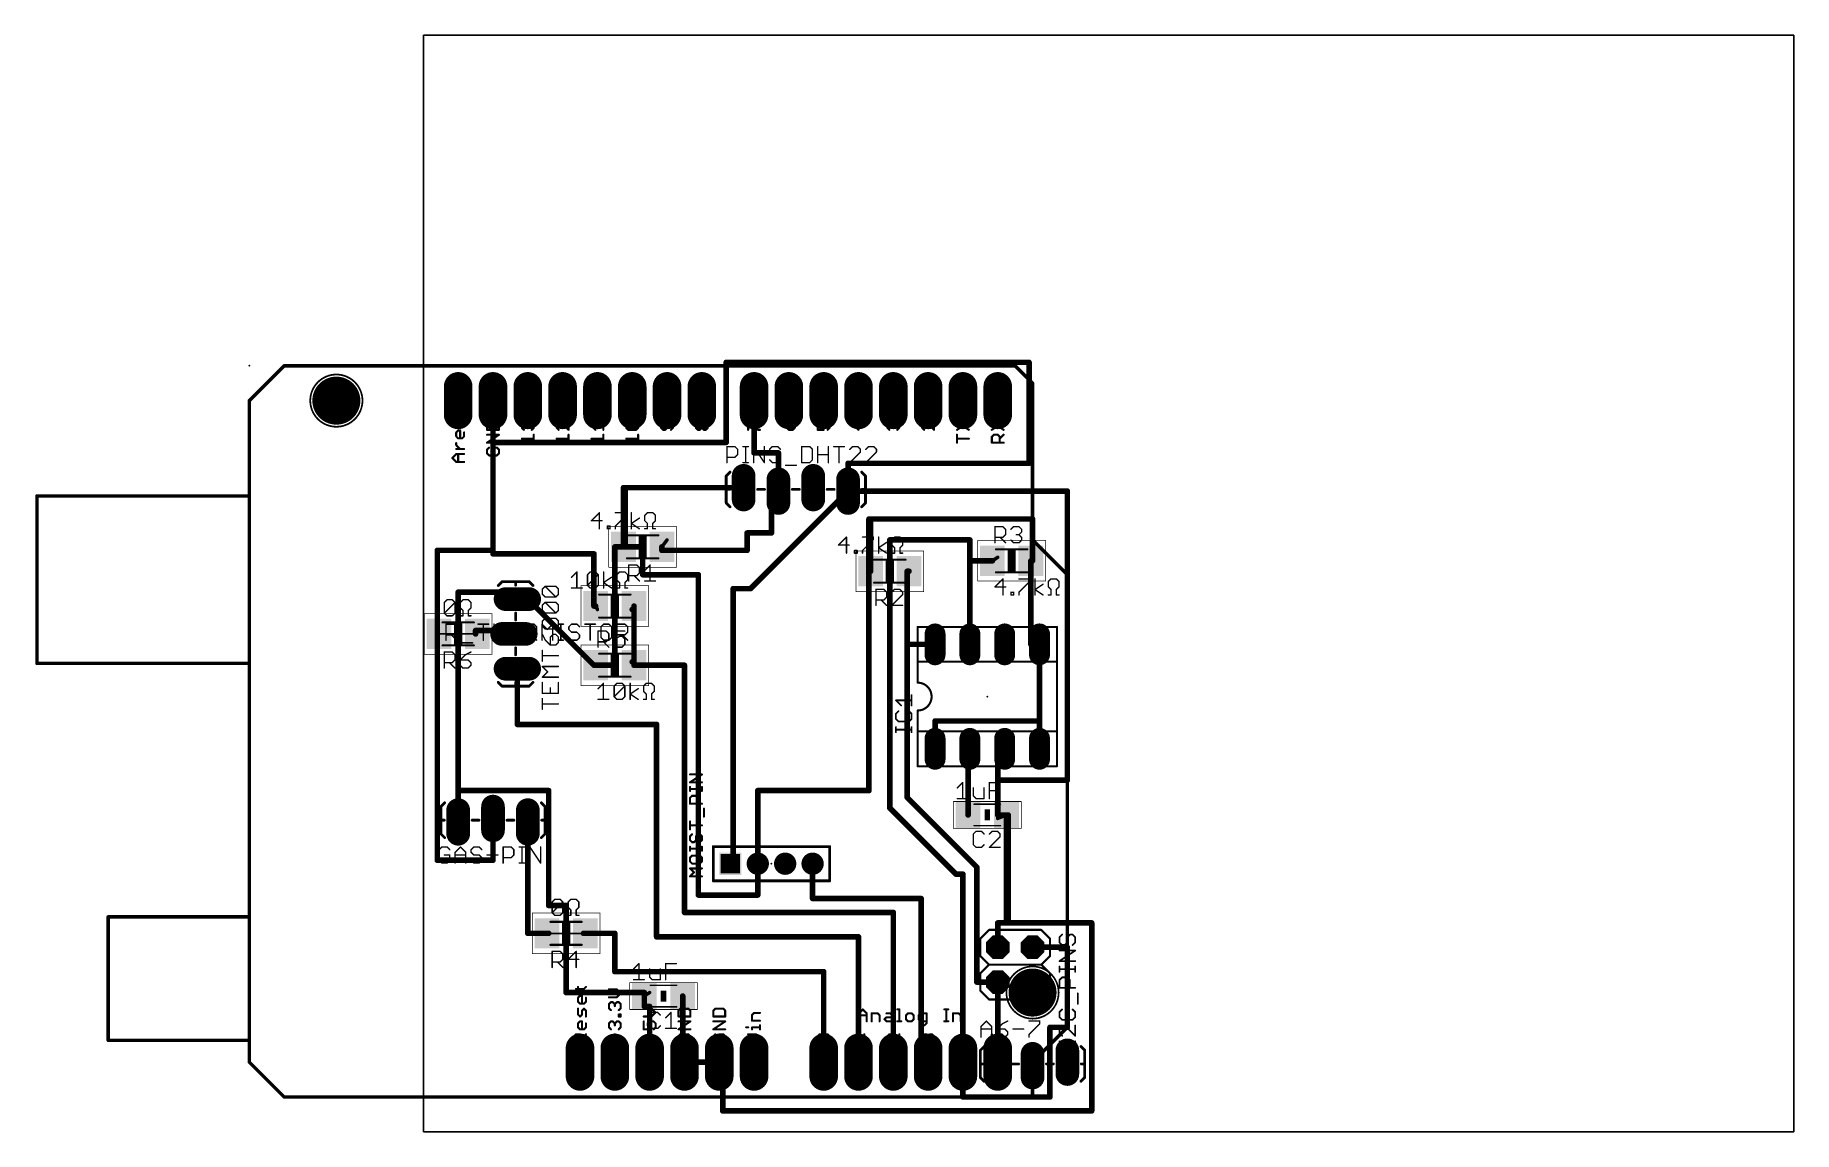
# Model space of a CAD drawing. Extents: x -28 to 100, y 0 to 80.
import ezdxf

# ---------------------------------------------------------------- set-up
doc = ezdxf.new("R2010")
doc.units = 0
for name, color, linetype in [('1', 22, 'CONTINUOUS'), ('17', 82, 'CONTINUOUS'), ('19', 53, 'CONTINUOUS'), ('20', 7, 'CONTINUOUS'), ('21', 253, 'CONTINUOUS'), ('23', 7, 'CONTINUOUS'), ('25', 253, 'CONTINUOUS'), ('27', 253, 'CONTINUOUS'), ('29', 253, 'CONTINUOUS'), ('30', 253, 'CONTINUOUS'), ('31', 253, 'CONTINUOUS'), ('35', 253, 'CONTINUOUS'), ('39', 22, 'CONTINUOUS'), ('41', 22, 'CONTINUOUS'), ('42', 175, 'CONTINUOUS'), ('44', 253, 'CONTINUOUS'), ('51', 253, 'CONTINUOUS')]:
    doc.layers.add(name, color=color, linetype=linetype)

# ---------------------------------------------------------------- blocks, each defined once
blk = doc.blocks.new('RECT')
blk.add_solid([(-0.5, -0.5), (0.5, -0.5), (-0.5, 0.5), (0.5, 0.5)])
blk = doc.blocks.new('LONGP100')
at = {"const_width": 1}
blk.add_lwpolyline([(-0.5, 0), (0.5, 0)], dxfattribs=at)
at = {"const_width": 0.5}
for points in [[(-0.5, 0.25, 1), (-0.5, -0.25)], [(0.5, -0.25, 1), (0.5, 0.25)]]:
    blk.add_lwpolyline(points, format="xyb", dxfattribs=at)
blk = doc.blocks.new('OCTAGONP')
at = {"const_width": 0.5}
blk.add_lwpolyline([(-0.25, -0.1036), (-0.25, 0.1036), (-0.1036, 0.25), (0.1036, 0.25), (0.25, 0.1036), (0.25, -0.1036), (0.1036, -0.25), (-0.1036, -0.25), (-0.25, -0.1036), (-0.25, 0.1036)], dxfattribs=at)
blk = doc.blocks.new('SQUAREP')
blk.add_solid([(-0.5, -0.5), (0.5, -0.5), (-0.5, 0.5), (0.5, 0.5)])
blk = doc.blocks.new('ROUNDP')
at = {"const_width": 0.5}
blk.add_lwpolyline([(0, -0.25, 1), (0, 0.25, 1), (0, -0.25)], format="xyb", dxfattribs=at)

msp = doc.modelspace()

# ---------------------------------------------------------------- linework, layer by layer
at = {"layer": '1'}
for points, const_width in [([(44.196, 56.134), (22.098, 56.134)], 0.4064), ([(22.098, 56.134), (22.098, 50.292)], 0.4064), ([(30.48, 55.88), (22.86, 55.88)], 0.254), ([(44.196, 48.768), (44.196, 56.134)], 0.4064), ([(5.08, 53.34), (5.08, 50.292)], 0.4064), ([(24.13, 53.34), (24.13, 49.53)], 0.4064), ([(5.08, 42.418), (5.08, 50.292)], 0.4064), ([(22.098, 50.292), (5.08, 50.292)], 0.4064), ([(24.13, 49.53), (25.908, 49.53)], 0.4064), ([(25.908, 49.53), (25.908, 46.736)], 0.4064), ([(30.988, 46.736), (30.988, 48.768)], 0.4064), ([(30.988, 48.768), (44.196, 48.768)], 0.4064), ([(23.368, 46.99), (14.602, 46.99)], 0.4064), ([(14.602, 46.99), (14.602, 42.672)], 0.4064), ([(23.368, 46.99), (14.732, 46.99)], 0.4064), ([(14.732, 46.99), (14.732, 42.672)], 0.4064), ([(23.876, 39.624), (30.988, 46.736)], 0.4064), ([(25.908, 46.736), (25.4, 46.736)], 0.4064), ([(25.4, 46.736), (25.4, 43.688)], 0.4064), ([(46.99, 46.736), (30.988, 46.736)], 0.4064), ([(46.99, 25.654), (46.99, 46.736)], 0.4064), ([(25.4, 43.688), (23.622, 43.688)], 0.4064), ([(23.622, 43.688), (23.622, 42.418)], 0.4064), ([(32.512, 44.704), (32.636, 44.704)], 0.4064), ([(32.512, 44.704), (32.512, 24.892)], 0.4064), ([(44.45, 44.704), (32.636, 44.704)], 0.4064), ([(32.636, 44.704), (32.636, 40.894)], 0.4064), ([(44.45, 41.656), (44.45, 44.704)], 0.4064), ([(1.016, 19.812), (1.016, 42.418)], 0.4064), ([(1.016, 42.418), (5.08, 42.418)], 0.4064), ([(5.08, 42.164), (5.08, 42.418)], 0.4064), ([(12.446, 42.164), (5.08, 42.164)], 0.4064), ([(12.446, 38.354), (12.446, 42.164)], 0.4064), ([(14.602, 42.672), (13.97, 42.672)], 0.4064), ([(13.97, 42.672), (13.97, 34.036)], 0.4064), ([(14.732, 42.672), (16.002, 42.672)], 0.4064), ([(16.002, 42.672), (16.002, 40.64)], 0.4064), ([(17.402, 42.418), (17.402, 42.672)], 0.4064), ([(23.622, 42.418), (17.402, 42.418)], 0.4064), ([(17.78, 43.18), (17.402, 42.672)], 0.254), ([(39.878, 43.18), (34.036, 43.18)], 0.4064), ([(34.036, 43.18), (34.036, 23.622)], 0.4064), ([(39.878, 35.56), (39.878, 43.18)], 0.4064), ([(35.436, 40.894), (35.306, 40.894)], 0.4064), ([(35.306, 40.894), (35.306, 35.56)], 0.4064), ([(39.878, 35.56), (39.878, 41.656)], 0.4064), ([(39.878, 41.656), (41.526, 41.656)], 0.4064), ([(41.91, 41.91), (41.526, 41.656)], 0.254), ([(44.326, 35.56), (44.326, 41.656)], 0.4064), ([(44.326, 41.656), (44.45, 41.656)], 0.4064), ([(16.002, 40.64), (20.066, 40.64)], 0.4064), ([(20.066, 40.64), (20.066, 17.272)], 0.4064), ([(22.606, 19.558), (22.606, 39.624)], 0.4064), ([(22.606, 39.624), (23.876, 39.624)], 0.4064), ([(6.35, 39.37), (2.54, 39.37)], 0.4064), ([(2.54, 39.37), (2.54, 24.892)], 0.4064), ([(6.35, 39.37), (6.858, 38.862)], 0.254), ([(7.62, 38.862), (6.858, 38.862)], 0.4064), ([(12.446, 34.036), (7.62, 38.862)], 0.4064), ([(12.57, 38.354), (12.446, 38.354)], 0.4064), ([(15.37, 34.29), (15.37, 38.354)], 0.4064), ([(12.7, 38.1), (12.57, 38.354)], 0.254), ([(15.24, 38.1), (15.37, 38.1)], 0.4064), ([(15.24, 38.1), (15.37, 38.354)], 0.254), ([(6.858, 36.576), (3.81, 36.576)], 0.4064), ([(3.81, 36.576), (3.81, 36.322)], 0.4064), ([(6.604, 36.322), (6.604, 36.068)], 0.4064), ([(6.604, 36.322), (6.858, 36.322)], 0.4064), ([(6.858, 36.322), (6.858, 36.576)], 0.4064), ([(35.306, 24.384), (35.306, 35.56)], 0.4064), ([(35.306, 35.56), (37.338, 35.56)], 0.4064), ([(44.958, 35.56), (44.326, 35.56)], 0.4064), ([(44.958, 27.94), (44.958, 35.56)], 0.4064), ([(6.858, 29.718), (6.858, 33.782)], 0.4064), ([(12.57, 34.036), (12.446, 34.036)], 0.4064), ([(13.97, 34.036), (12.57, 34.036)], 0.4064), ([(15.24, 34.29), (15.37, 34.29)], 0.4064), ([(15.24, 34.29), (15.37, 34.036)], 0.254), ([(19.05, 34.036), (15.37, 34.036)], 0.4064), ([(19.05, 16.002), (19.05, 34.036)], 0.4064), ([(17.018, 29.718), (6.858, 29.718)], 0.4064), ([(17.018, 14.224), (17.018, 29.718)], 0.4064), ([(37.338, 27.94), (37.338, 29.972)], 0.4064), ([(37.338, 29.972), (44.958, 29.972)], 0.4064), ([(44.958, 29.972), (44.958, 27.94)], 0.4064), ([(39.878, 27.94), (39.748, 27.94)], 0.4064), ([(39.748, 27.94), (39.748, 23.114)], 0.4064), ([(42.418, 27.94), (41.91, 27.94)], 0.4064), ([(41.91, 27.94), (41.91, 25.654)], 0.4064), ([(41.91, 23.114), (41.91, 25.654)], 0.4064), ([(41.91, 25.654), (46.99, 25.654)], 0.4064), ([(41.91, 25.654), (41.91, 22.86)], 0.254), ([(2.54, 24.892), (2.54, 22.606)], 0.4064), ([(9.144, 24.892), (2.54, 24.892)], 0.4064), ([(9.144, 16.51), (9.144, 24.892)], 0.4064), ([(32.512, 24.892), (24.4, 24.892)], 0.4064), ([(24.4, 24.892), (24.4, 19.558)], 0.4064), ([(40.386, 19.304), (35.306, 24.384)], 0.4064), ([(34.036, 23.622), (38.862, 18.796)], 0.4064), ([(42.672, 23.114), (41.91, 23.114)], 0.4064), ([(41.91, 22.86), (42.548, 23.114)], 0.254), ([(42.548, 15.24), (42.548, 23.114)], 0.4064), ([(42.672, 15.24), (42.672, 23.114)], 0.4064), ([(2.54, 22.86), (2.54, 22.606)], 0.254), ([(5.08, 22.86), (5.08, 19.812)], 0.4064), ([(7.62, 22.606), (7.62, 14.478)], 0.4064), ([(5.08, 19.812), (1.016, 19.812)], 0.4064), ([(22.4, 19.558), (22.606, 19.558)], 0.4064), ([(24.4, 17.272), (24.4, 19.558)], 0.4064), ([(28.4, 17.018), (28.4, 19.558)], 0.4064), ([(40.386, 10.922), (40.386, 19.304)], 0.4064), ([(38.862, 18.796), (39.37, 18.796)], 0.4064), ([(39.37, 18.796), (39.37, 5.08)], 0.4064), ([(10.414, 16.51), (9.144, 16.51)], 0.4064), ([(10.414, 16.51), (10.414, 10.16)], 0.4064), ([(20.066, 17.272), (24.4, 17.272)], 0.4064), ([(36.322, 17.018), (28.4, 17.018)], 0.4064), ([(36.322, 5.08), (36.322, 17.018)], 0.4064), ([(34.29, 16.002), (19.05, 16.002)], 0.4064), ([(34.29, 5.08), (34.29, 16.002)], 0.4064), ([(42.548, 15.24), (41.91, 15.24)], 0.4064), ([(41.91, 15.24), (41.91, 13.462)], 0.4064), ([(42.672, 15.24), (42.548, 15.24)], 0.4064), ([(48.768, 15.24), (42.672, 15.24)], 0.4064), ([(48.768, 1.524), (48.768, 15.24)], 0.4064), ([(7.62, 14.478), (9.144, 14.478)], 0.4064), ([(13.97, 14.478), (11.684, 14.478)], 0.4064), ([(13.97, 11.684), (13.97, 14.478)], 0.4064), ([(31.75, 14.224), (17.018, 14.224)], 0.4064), ([(31.75, 5.08), (31.75, 14.224)], 0.4064), ([(44.45, 13.462), (46.99, 13.462)], 0.4064), ([(46.99, 13.462), (46.99, 7.62)], 0.4064), ([(29.21, 11.684), (13.97, 11.684)], 0.4064), ([(29.21, 5.08), (29.21, 11.684)], 0.4064), ([(10.414, 10.16), (16.126, 10.16)], 0.4064), ([(16.126, 10.16), (16.126, 9.906)], 0.4064), ([(16.51, 10.16), (16.126, 9.906)], 0.254), ([(41.91, 10.922), (40.386, 10.922)], 0.4064), ([(41.91, 10.922), (41.91, 5.08)], 0.4064), ([(16.126, 9.144), (16.126, 9.906)], 0.4064), ([(16.51, 9.144), (16.126, 9.144)], 0.4064), ([(16.51, 5.08), (16.51, 9.144)], 0.4064), ([(18.926, 5.08), (18.926, 9.906)], 0.4064), ([(46.99, 7.62), (45.72, 7.62)], 0.4064), ([(45.72, 2.54), (45.72, 7.62)], 0.4064), ([(19.05, 5.08), (18.926, 5.08)], 0.4064), ([(19.05, 5.08), (21.59, 5.08)], 0.4064), ([(21.59, 5.08), (21.844, 5.08)], 0.4064), ([(21.844, 5.08), (21.844, 1.524)], 0.4064), ([(36.83, 5.08), (36.322, 5.08)], 0.4064), ([(39.37, 5.08), (39.37, 2.54)], 0.4064), ([(41.91, 4.572), (41.91, 5.08)], 0.4064), ([(39.37, 2.54), (45.72, 2.54)], 0.4064), ([(21.844, 1.524), (48.768, 1.524)], 0.4064)]:
    msp.add_lwpolyline(points, dxfattribs=dict(at, const_width=const_width))
for points, const_width in [([(22.098, 56.2356, 1), (22.098, 56.0324)], 0.2032), ([(22.1996, 56.134, 1), (21.9964, 56.134)], 0.2032), ([(22.86, 55.9435, 1), (22.86, 55.8165)], 0.127), ([(30.48, 55.8165, 1), (30.48, 55.9435)], 0.127), ([(44.2976, 56.134, 1), (44.0944, 56.134)], 0.2032), ([(44.196, 56.0324, 1), (44.196, 56.2356)], 0.2032), ([(5.1816, 53.34, 1), (4.9784, 53.34)], 0.2032), ([(24.2316, 53.34, 1), (24.0284, 53.34)], 0.2032), ([(5.1816, 50.292, 1), (4.9784, 50.292)], 0.2032), ([(5.08, 50.3936, 1), (5.08, 50.1904)], 0.2032), ([(4.9784, 50.292, 1), (5.1816, 50.292)], 0.2032), ([(21.9964, 50.292, 1), (22.1996, 50.292)], 0.2032), ([(22.098, 50.1904, 1), (22.098, 50.3936)], 0.2032), ([(24.13, 49.6316, 1), (24.13, 49.4284)], 0.2032), ([(24.0284, 49.53, 1), (24.2316, 49.53)], 0.2032), ([(26.0096, 49.53, 1), (25.8064, 49.53)], 0.2032), ([(25.908, 49.4284, 1), (25.908, 49.6316)], 0.2032), ([(31.0896, 48.768, 1), (30.8864, 48.768)], 0.2032), ([(30.988, 48.8696, 1), (30.988, 48.6664)], 0.2032), ([(44.0944, 48.768, 1), (44.2976, 48.768)], 0.2032), ([(44.196, 48.6664, 1), (44.196, 48.8696)], 0.2032), ([(14.602, 47.0916, 1), (14.602, 46.8884)], 0.2032), ([(14.7036, 46.99, 1), (14.5004, 46.99)], 0.2032), ([(14.732, 47.0916, 1), (14.732, 46.8884)], 0.2032), ([(14.8336, 46.99, 1), (14.6304, 46.99)], 0.2032), ([(23.368, 46.8884, 1), (23.368, 47.0916)], 0.2032), ([(23.368, 46.8884, 1), (23.368, 47.0916)], 0.2032), ([(25.4, 46.8376, 1), (25.4, 46.6344)], 0.2032), ([(25.5016, 46.736, 1), (25.2984, 46.736)], 0.2032), ([(25.8064, 46.736, 1), (26.0096, 46.736)], 0.2032), ([(25.908, 46.6344, 1), (25.908, 46.8376)], 0.2032), ([(30.988, 46.8376, 1), (30.988, 46.6344)], 0.2032), ([(30.8864, 46.736, 1), (31.0896, 46.736)], 0.2032), ([(31.0598, 46.6642, 1), (30.9162, 46.8078)], 0.2032), ([(47.0916, 46.736, 1), (46.8884, 46.736)], 0.2032), ([(46.99, 46.6344, 1), (46.99, 46.8376)], 0.2032), ([(23.622, 43.7896, 1), (23.622, 43.5864)], 0.2032), ([(23.7236, 43.688, 1), (23.5204, 43.688)], 0.2032), ([(25.2984, 43.688, 1), (25.5016, 43.688)], 0.2032), ([(25.4, 43.5864, 1), (25.4, 43.7896)], 0.2032), ([(32.512, 44.8056, 1), (32.512, 44.6024)], 0.2032), ([(32.6136, 44.704, 1), (32.4104, 44.704)], 0.2032), ([(32.636, 44.8056, 1), (32.636, 44.6024)], 0.2032), ([(32.7376, 44.704, 1), (32.5344, 44.704)], 0.2032), ([(32.636, 44.6024, 1), (32.636, 44.8056)], 0.2032), ([(44.5516, 44.704, 1), (44.3484, 44.704)], 0.2032), ([(44.45, 44.6024, 1), (44.45, 44.8056)], 0.2032), ([(1.1176, 42.418, 1), (0.9144, 42.418)], 0.2032), ([(1.016, 42.5196, 1), (1.016, 42.3164)], 0.2032), ([(5.1816, 42.418, 1), (4.9784, 42.418)], 0.2032), ([(4.9784, 42.418, 1), (5.1816, 42.418)], 0.2032), ([(5.08, 42.2656, 1), (5.08, 42.0624)], 0.2032), ([(5.08, 42.3164, 1), (5.08, 42.5196)], 0.2032), ([(12.5476, 42.164, 1), (12.3444, 42.164)], 0.2032), ([(12.446, 42.0624, 1), (12.446, 42.2656)], 0.2032), ([(13.97, 42.7736, 1), (13.97, 42.5704)], 0.2032), ([(14.0716, 42.672, 1), (13.8684, 42.672)], 0.2032), ([(14.5004, 42.672, 1), (14.7036, 42.672)], 0.2032), ([(14.602, 42.5704, 1), (14.602, 42.7736)], 0.2032), ([(14.732, 42.7736, 1), (14.732, 42.5704)], 0.2032), ([(14.6304, 42.672, 1), (14.8336, 42.672)], 0.2032), ([(16.1036, 42.672, 1), (15.9004, 42.672)], 0.2032), ([(16.002, 42.5704, 1), (16.002, 42.7736)], 0.2032), ([(17.5036, 42.672, 1), (17.3004, 42.672)], 0.2032), ([(17.402, 42.5196, 1), (17.402, 42.3164)], 0.2032), ([(17.3004, 42.418, 1), (17.5036, 42.418)], 0.2032), ([(17.3511, 42.7099, 1), (17.4529, 42.6341)], 0.127), ([(17.8309, 43.1421, 1), (17.7291, 43.2179)], 0.127), ([(23.5204, 42.418, 1), (23.7236, 42.418)], 0.2032), ([(23.622, 42.3164, 1), (23.622, 42.5196)], 0.2032), ([(34.036, 43.2816, 1), (34.036, 43.0784)], 0.2032), ([(34.1376, 43.18, 1), (33.9344, 43.18)], 0.2032), ([(39.9796, 43.18, 1), (39.7764, 43.18)], 0.2032), ([(39.878, 43.0784, 1), (39.878, 43.2816)], 0.2032), ([(4.9784, 42.164, 1), (5.1816, 42.164)], 0.2032), ([(35.306, 40.9956, 1), (35.306, 40.7924)], 0.2032), ([(35.4076, 40.894, 1), (35.2044, 40.894)], 0.2032), ([(35.436, 40.7924, 1), (35.436, 40.9956)], 0.2032), ([(39.9796, 41.656, 1), (39.7764, 41.656)], 0.2032), ([(39.878, 41.7576, 1), (39.878, 41.5544)], 0.2032), ([(41.491, 41.709, 1), (41.561, 41.603)], 0.127), ([(41.526, 41.5544, 1), (41.526, 41.7576)], 0.2032), ([(41.945, 41.857, 1), (41.875, 41.963)], 0.127), ([(44.4276, 41.656, 1), (44.2244, 41.656)], 0.2032), ([(44.326, 41.7576, 1), (44.326, 41.5544)], 0.2032), ([(44.3484, 41.656, 1), (44.5516, 41.656)], 0.2032), ([(44.45, 41.5544, 1), (44.45, 41.7576)], 0.2032), ([(16.002, 40.7416, 1), (16.002, 40.5384)], 0.2032), ([(15.9004, 40.64, 1), (16.1036, 40.64)], 0.2032), ([(20.1676, 40.64, 1), (19.9644, 40.64)], 0.2032), ([(20.066, 40.5384, 1), (20.066, 40.7416)], 0.2032), ([(22.7076, 39.624, 1), (22.5044, 39.624)], 0.2032), ([(22.606, 39.7256, 1), (22.606, 39.5224)], 0.2032), ([(23.8042, 39.6958, 1), (23.9478, 39.5522)], 0.2032), ([(23.876, 39.5224, 1), (23.876, 39.7256)], 0.2032), ([(32.5344, 40.894, 1), (32.7376, 40.894)], 0.2032), ([(2.54, 39.4716, 1), (2.54, 39.2684)], 0.2032), ([(2.6416, 39.37, 1), (2.4384, 39.37)], 0.2032), ([(6.3949, 39.4149, 1), (6.3051, 39.3251)], 0.127), ([(6.35, 39.2684, 1), (6.35, 39.4716)], 0.2032), ([(6.858, 38.9636, 1), (6.858, 38.7604)], 0.2032), ([(6.8131, 38.8171, 1), (6.9029, 38.9069)], 0.127), ([(7.6918, 38.9338, 1), (7.5482, 38.7902)], 0.2032), ([(7.62, 38.7604, 1), (7.62, 38.9636)], 0.2032), ([(12.446, 38.4556, 1), (12.446, 38.2524)], 0.2032), ([(12.57, 38.2524, 1), (12.57, 38.4556)], 0.2032), ([(15.4716, 38.354, 1), (15.2684, 38.354)], 0.2032), ([(12.3444, 38.354, 1), (12.5476, 38.354)], 0.2032), ([(12.6265, 38.3829, 1), (12.5135, 38.3251)], 0.127), ([(12.6435, 38.0711, 1), (12.7565, 38.1289)], 0.127), ([(15.24, 38.2016, 1), (15.24, 37.9984)], 0.2032), ([(15.1835, 38.1289, 1), (15.2965, 38.0711)], 0.127), ([(15.4265, 38.3251, 1), (15.3135, 38.3829)], 0.127), ([(15.37, 37.9984, 1), (15.37, 38.2016)], 0.2032), ([(3.81, 36.6776, 1), (3.81, 36.4744)], 0.2032), ([(3.9116, 36.576, 1), (3.7084, 36.576)], 0.2032), ([(3.7084, 36.322, 1), (3.9116, 36.322)], 0.2032), ([(6.7056, 36.322, 1), (6.5024, 36.322)], 0.2032), ([(6.604, 36.4236, 1), (6.604, 36.2204)], 0.2032), ([(6.5024, 36.068, 1), (6.7056, 36.068)], 0.2032), ([(6.9596, 36.576, 1), (6.7564, 36.576)], 0.2032), ([(6.7564, 36.322, 1), (6.9596, 36.322)], 0.2032), ([(6.858, 36.4744, 1), (6.858, 36.6776)], 0.2032), ([(6.858, 36.2204, 1), (6.858, 36.4236)], 0.2032), ([(35.4076, 35.56, 1), (35.2044, 35.56)], 0.2032), ([(35.306, 35.6616, 1), (35.306, 35.4584)], 0.2032), ([(35.2044, 35.56, 1), (35.4076, 35.56)], 0.2032), ([(37.338, 35.4584, 1), (37.338, 35.6616)], 0.2032), ([(39.7764, 35.56, 1), (39.9796, 35.56)], 0.2032), ([(39.7764, 35.56, 1), (39.9796, 35.56)], 0.2032), ([(44.326, 35.6616, 1), (44.326, 35.4584)], 0.2032), ([(44.2244, 35.56, 1), (44.4276, 35.56)], 0.2032), ([(45.0596, 35.56, 1), (44.8564, 35.56)], 0.2032), ([(44.958, 35.4584, 1), (44.958, 35.6616)], 0.2032), ([(6.9596, 33.782, 1), (6.7564, 33.782)], 0.2032), ([(12.446, 34.1376, 1), (12.446, 33.9344)], 0.2032), ([(12.3742, 33.9642, 1), (12.5178, 34.1078)], 0.2032), ([(12.57, 34.1376, 1), (12.57, 33.9344)], 0.2032), ([(12.57, 33.9344, 1), (12.57, 34.1376)], 0.2032), ([(13.8684, 34.036, 1), (14.0716, 34.036)], 0.2032), ([(13.97, 33.9344, 1), (13.97, 34.1376)], 0.2032), ([(15.24, 34.3916, 1), (15.24, 34.1884)], 0.2032), ([(15.2965, 34.3189, 1), (15.1835, 34.2611)], 0.127), ([(15.2684, 34.29, 1), (15.4716, 34.29)], 0.2032), ([(15.37, 34.1376, 1), (15.37, 33.9344)], 0.2032), ([(15.3135, 34.0071, 1), (15.4265, 34.0649)], 0.127), ([(15.37, 34.1884, 1), (15.37, 34.3916)], 0.2032), ([(19.1516, 34.036, 1), (18.9484, 34.036)], 0.2032), ([(19.05, 33.9344, 1), (19.05, 34.1376)], 0.2032), ([(6.858, 29.8196, 1), (6.858, 29.6164)], 0.2032), ([(6.7564, 29.718, 1), (6.9596, 29.718)], 0.2032), ([(17.1196, 29.718, 1), (16.9164, 29.718)], 0.2032), ([(17.018, 29.6164, 1), (17.018, 29.8196)], 0.2032), ([(37.4396, 29.972, 1), (37.2364, 29.972)], 0.2032), ([(37.338, 30.0736, 1), (37.338, 29.8704)], 0.2032), ([(45.0596, 29.972, 1), (44.8564, 29.972)], 0.2032), ([(44.958, 29.8704, 1), (44.958, 30.0736)], 0.2032), ([(37.2364, 27.94, 1), (37.4396, 27.94)], 0.2032), ([(39.748, 28.0416, 1), (39.748, 27.8384)], 0.2032), ([(39.8496, 27.94, 1), (39.6464, 27.94)], 0.2032), ([(39.878, 27.8384, 1), (39.878, 28.0416)], 0.2032), ([(41.91, 28.0416, 1), (41.91, 27.8384)], 0.2032), ([(42.0116, 27.94, 1), (41.8084, 27.94)], 0.2032), ([(42.418, 27.8384, 1), (42.418, 28.0416)], 0.2032), ([(44.8564, 27.94, 1), (45.0596, 27.94)], 0.2032), ([(44.8564, 27.94, 1), (45.0596, 27.94)], 0.2032), ([(42.0116, 25.654, 1), (41.8084, 25.654)], 0.2032), ([(41.91, 25.7556, 1), (41.91, 25.5524)], 0.2032), ([(41.8084, 25.654, 1), (42.0116, 25.654)], 0.2032), ([(41.9735, 25.654, 1), (41.8465, 25.654)], 0.127), ([(46.8884, 25.654, 1), (47.0916, 25.654)], 0.2032), ([(46.99, 25.5524, 1), (46.99, 25.7556)], 0.2032), ([(2.6416, 24.892, 1), (2.4384, 24.892)], 0.2032), ([(2.54, 24.9936, 1), (2.54, 24.7904)], 0.2032), ([(2.4384, 24.892, 1), (2.6416, 24.892)], 0.2032), ([(9.2456, 24.892, 1), (9.0424, 24.892)], 0.2032), ([(9.144, 24.7904, 1), (9.144, 24.9936)], 0.2032), ([(24.4, 24.9936, 1), (24.4, 24.7904)], 0.2032), ([(24.5016, 24.892, 1), (24.2984, 24.892)], 0.2032), ([(32.4104, 24.892, 1), (32.6136, 24.892)], 0.2032), ([(32.512, 24.7904, 1), (32.512, 24.9936)], 0.2032), ([(35.2044, 24.384, 1), (35.4076, 24.384)], 0.2032), ([(35.3778, 24.4558, 1), (35.2342, 24.3122)], 0.2032), ([(33.9344, 23.622, 1), (34.1376, 23.622)], 0.2032), ([(34.1078, 23.6938, 1), (33.9642, 23.5502)], 0.2032), ([(39.6464, 23.114, 1), (39.8496, 23.114)], 0.2032), ([(41.91, 23.2156, 1), (41.91, 23.0124)], 0.2032), ([(41.8084, 23.114, 1), (42.0116, 23.114)], 0.2032), ([(42.6496, 23.114, 1), (42.4464, 23.114)], 0.2032), ([(42.5715, 23.055, 1), (42.5245, 23.173)], 0.127), ([(42.7736, 23.114, 1), (42.5704, 23.114)], 0.2032), ([(42.672, 23.0124, 1), (42.672, 23.2156)], 0.2032), ([(2.4384, 22.606, 1), (2.6416, 22.606)], 0.2032), ([(2.6035, 22.86, 1), (2.4765, 22.86)], 0.127), ([(2.4765, 22.606, 1), (2.6035, 22.606)], 0.127), ([(5.1816, 22.86, 1), (4.9784, 22.86)], 0.2032), ([(7.7216, 22.606, 1), (7.5184, 22.606)], 0.2032), ([(41.8865, 22.919, 1), (41.9335, 22.801)], 0.127), ([(41.8465, 22.86, 1), (41.9735, 22.86)], 0.127), ([(1.016, 19.9136, 1), (1.016, 19.7104)], 0.2032), ([(0.9144, 19.812, 1), (1.1176, 19.812)], 0.2032), ([(4.9784, 19.812, 1), (5.1816, 19.812)], 0.2032), ([(5.08, 19.7104, 1), (5.08, 19.9136)], 0.2032), ([(22.4, 19.6596, 1), (22.4, 19.4564)], 0.2032), ([(22.5044, 19.558, 1), (22.7076, 19.558)], 0.2032), ([(22.606, 19.4564, 1), (22.606, 19.6596)], 0.2032), ([(24.5016, 19.558, 1), (24.2984, 19.558)], 0.2032), ([(24.2984, 19.558, 1), (24.5016, 19.558)], 0.2032), ([(28.5016, 19.558, 1), (28.2984, 19.558)], 0.2032), ([(40.4876, 19.304, 1), (40.2844, 19.304)], 0.2032), ([(40.3142, 19.2322, 1), (40.4578, 19.3758)], 0.2032), ([(38.862, 18.8976, 1), (38.862, 18.6944)], 0.2032), ([(38.7902, 18.7242, 1), (38.9338, 18.8678)], 0.2032), ([(39.4716, 18.796, 1), (39.2684, 18.796)], 0.2032), ([(39.37, 18.6944, 1), (39.37, 18.8976)], 0.2032), ([(9.144, 16.6116, 1), (9.144, 16.4084)], 0.2032), ([(10.5156, 16.51, 1), (10.3124, 16.51)], 0.2032), ([(10.414, 16.4084, 1), (10.414, 16.6116)], 0.2032), ([(20.066, 17.3736, 1), (20.066, 17.1704)], 0.2032), ([(19.9644, 17.272, 1), (20.1676, 17.272)], 0.2032), ([(24.2984, 17.272, 1), (24.5016, 17.272)], 0.2032), ([(24.4, 17.1704, 1), (24.4, 17.3736)], 0.2032), ([(28.4, 17.1196, 1), (28.4, 16.9164)], 0.2032), ([(28.2984, 17.018, 1), (28.5016, 17.018)], 0.2032), ([(36.4236, 17.018, 1), (36.2204, 17.018)], 0.2032), ([(36.322, 16.9164, 1), (36.322, 17.1196)], 0.2032), ([(9.0424, 16.51, 1), (9.2456, 16.51)], 0.2032), ([(19.05, 16.1036, 1), (19.05, 15.9004)], 0.2032), ([(18.9484, 16.002, 1), (19.1516, 16.002)], 0.2032), ([(34.3916, 16.002, 1), (34.1884, 16.002)], 0.2032), ([(34.29, 15.9004, 1), (34.29, 16.1036)], 0.2032), ([(41.91, 15.3416, 1), (41.91, 15.1384)], 0.2032), ([(42.0116, 15.24, 1), (41.8084, 15.24)], 0.2032), ([(42.548, 15.3416, 1), (42.548, 15.1384)], 0.2032), ([(42.548, 15.1384, 1), (42.548, 15.3416)], 0.2032), ([(42.672, 15.3416, 1), (42.672, 15.1384)], 0.2032), ([(42.672, 15.1384, 1), (42.672, 15.3416)], 0.2032), ([(48.8696, 15.24, 1), (48.6664, 15.24)], 0.2032), ([(48.768, 15.1384, 1), (48.768, 15.3416)], 0.2032), ([(7.62, 14.5796, 1), (7.62, 14.3764)], 0.2032), ([(7.5184, 14.478, 1), (7.7216, 14.478)], 0.2032), ([(9.144, 14.3764, 1), (9.144, 14.5796)], 0.2032), ([(11.684, 14.5796, 1), (11.684, 14.3764)], 0.2032), ([(14.0716, 14.478, 1), (13.8684, 14.478)], 0.2032), ([(13.97, 14.3764, 1), (13.97, 14.5796)], 0.2032), ([(17.018, 14.3256, 1), (17.018, 14.1224)], 0.2032), ([(16.9164, 14.224, 1), (17.1196, 14.224)], 0.2032), ([(31.8516, 14.224, 1), (31.6484, 14.224)], 0.2032), ([(31.75, 14.1224, 1), (31.75, 14.3256)], 0.2032), ([(42.4464, 15.24, 1), (42.6496, 15.24)], 0.2032), ([(42.5704, 15.24, 1), (42.7736, 15.24)], 0.2032), ([(41.8084, 13.462, 1), (42.0116, 13.462)], 0.2032), ([(44.45, 13.5636, 1), (44.45, 13.3604)], 0.2032), ([(47.0916, 13.462, 1), (46.8884, 13.462)], 0.2032), ([(46.99, 13.3604, 1), (46.99, 13.5636)], 0.2032), ([(13.97, 11.7856, 1), (13.97, 11.5824)], 0.2032), ([(13.8684, 11.684, 1), (14.0716, 11.684)], 0.2032), ([(29.3116, 11.684, 1), (29.1084, 11.684)], 0.2032), ([(29.21, 11.5824, 1), (29.21, 11.7856)], 0.2032), ([(10.414, 10.2616, 1), (10.414, 10.0584)], 0.2032), ([(16.2276, 10.16, 1), (16.0244, 10.16)], 0.2032), ([(16.126, 10.0584, 1), (16.126, 10.2616)], 0.2032), ([(16.545, 10.107, 1), (16.475, 10.213)], 0.127), ([(40.386, 11.0236, 1), (40.386, 10.8204)], 0.2032), ([(40.2844, 10.922, 1), (40.4876, 10.922)], 0.2032), ([(42.0116, 10.922, 1), (41.8084, 10.922)], 0.2032), ([(41.91, 10.8204, 1), (41.91, 11.0236)], 0.2032), ([(10.3124, 10.16, 1), (10.5156, 10.16)], 0.2032), ([(16.2276, 9.906, 1), (16.0244, 9.906)], 0.2032), ([(16.0244, 9.906, 1), (16.2276, 9.906)], 0.2032), ([(16.126, 9.2456, 1), (16.126, 9.0424)], 0.2032), ([(16.0244, 9.144, 1), (16.2276, 9.144)], 0.2032), ([(16.091, 9.959, 1), (16.161, 9.853)], 0.127), ([(16.6116, 9.144, 1), (16.4084, 9.144)], 0.2032), ([(16.51, 9.0424, 1), (16.51, 9.2456)], 0.2032), ([(19.0276, 9.906, 1), (18.8244, 9.906)], 0.2032), ([(45.72, 7.7216, 1), (45.72, 7.5184)], 0.2032), ([(45.8216, 7.62, 1), (45.6184, 7.62)], 0.2032), ([(46.8884, 7.62, 1), (47.0916, 7.62)], 0.2032), ([(46.99, 7.5184, 1), (46.99, 7.7216)], 0.2032), ([(16.4084, 5.08, 1), (16.6116, 5.08)], 0.2032), ([(18.926, 5.1816, 1), (18.926, 4.9784)], 0.2032), ([(18.8244, 5.08, 1), (19.0276, 5.08)], 0.2032), ([(19.05, 5.1816, 1), (19.05, 4.9784)], 0.2032), ([(19.05, 4.9784, 1), (19.05, 5.1816)], 0.2032), ([(21.59, 5.1816, 1), (21.59, 4.9784)], 0.2032), ([(21.59, 4.9784, 1), (21.59, 5.1816)], 0.2032), ([(21.9456, 5.08, 1), (21.7424, 5.08)], 0.2032), ([(21.844, 4.9784, 1), (21.844, 5.1816)], 0.2032), ([(29.1084, 5.08, 1), (29.3116, 5.08)], 0.2032), ([(31.6484, 5.08, 1), (31.8516, 5.08)], 0.2032), ([(34.1884, 5.08, 1), (34.3916, 5.08)], 0.2032), ([(36.322, 5.1816, 1), (36.322, 4.9784)], 0.2032), ([(36.2204, 5.08, 1), (36.4236, 5.08)], 0.2032), ([(36.83, 4.9784, 1), (36.83, 5.1816)], 0.2032), ([(39.4716, 5.08, 1), (39.2684, 5.08)], 0.2032), ([(39.2684, 5.08, 1), (39.4716, 5.08)], 0.2032), ([(42.0116, 5.08, 1), (41.8084, 5.08)], 0.2032), ([(41.8084, 5.08, 1), (42.0116, 5.08)], 0.2032), ([(41.8084, 4.572, 1), (42.0116, 4.572)], 0.2032), ([(39.37, 2.6416, 1), (39.37, 2.4384)], 0.2032), ([(39.2684, 2.54, 1), (39.4716, 2.54)], 0.2032), ([(45.6184, 2.54, 1), (45.8216, 2.54)], 0.2032), ([(45.72, 2.4384, 1), (45.72, 2.6416)], 0.2032), ([(21.844, 1.6256, 1), (21.844, 1.4224)], 0.2032), ([(21.7424, 1.524, 1), (21.9456, 1.524)], 0.2032), ([(48.6664, 1.524, 1), (48.8696, 1.524)], 0.2032), ([(48.768, 1.4224, 1), (48.768, 1.6256)], 0.2032)]:
    msp.add_lwpolyline(points, format="xyb", dxfattribs=dict(at, const_width=const_width))
at = {"layer": '19'}
for p, q in [((22.098, 56.134), (22.86, 55.88)), ((3.81, 36.322), (1.016, 36.322)), ((11.684, 14.478), (9.144, 14.478))]:
    msp.add_line(p, q, dxfattribs=at)
at = {"layer": '20'}
for p, q in [((100, 80), (0, 80)), ((0, 80), (0, 0)), ((100, 0), (100, 80)), ((0, 0), (100, 0))]:
    msp.add_line(p, q, dxfattribs=at)
for centre in [(-6.35, 53.34), (44.45, 10.16)]:
    msp.add_circle(centre, 1.651, dxfattribs=at)
at = {"layer": '21'}
for points, const_width in [([(2.1344, 51.8376, 1), (2.0805, 51.7837)], 0.0762), ([(2.2515, 51.7047, 1), (2.2515, 51.6285)], 0.0762), ([(2.2246, 51.6396, 1), (2.2785, 51.6935)], 0.0762), ([(2.5777, 51.8106, 1), (2.5015, 51.8106)], 0.0762), ([(2.5015, 51.5225, 1), (2.5777, 51.5225)], 0.0762), ([(2.9718, 51.6285, 1), (2.9718, 51.7047)], 0.0762), ([(4.6205, 51.6698, 1), (4.6744, 51.6159)], 0.0762), ([(4.6856, 51.6429, 1), (4.6094, 51.6429)], 0.0762), ([(4.7915, 51.825, 1), (4.7915, 51.7488)], 0.0762), ([(4.8185, 51.76, 1), (4.7646, 51.8138)], 0.0762), ([(5.3947, 51.8138, 1), (5.3408, 51.76)], 0.0762), ([(5.3677, 51.7488, 1), (5.3677, 51.825)], 0.0762), ([(5.5499, 51.6429, 1), (5.4737, 51.6429)], 0.0762), ([(5.4849, 51.6159, 1), (5.5387, 51.6698)], 0.0762), ([(7.1605, 51.6698, 1), (7.2144, 51.6159)], 0.0762), ([(7.2144, 51.3817, 1), (7.1605, 51.3278)], 0.0762), ([(7.2256, 51.6429, 1), (7.1494, 51.6429)], 0.0762), ([(7.1494, 51.3547, 1), (7.2256, 51.3547)], 0.0762), ([(7.3315, 51.825, 1), (7.3315, 51.7488)], 0.0762), ([(7.3585, 51.76, 1), (7.3046, 51.8138)], 0.0762), ([(7.5025, 51.8138, 1), (7.4486, 51.76)], 0.0762), ([(7.4756, 51.7488, 1), (7.4756, 51.825)], 0.0762), ([(7.6577, 51.6429, 1), (7.5815, 51.6429)], 0.0762), ([(7.5927, 51.6698, 1), (7.6466, 51.6159)], 0.0762), ([(7.5815, 51.4988, 1), (7.6577, 51.4988)], 0.0762), ([(7.5927, 51.6159, 1), (7.6466, 51.6698)], 0.0762), ([(7.7637, 51.825, 1), (7.7637, 51.7488)], 0.0762), ([(7.7906, 51.76, 1), (7.7367, 51.8138)], 0.0762), ([(7.9347, 51.8138, 1), (7.8808, 51.76)], 0.0762), ([(7.9077, 51.7488, 1), (7.9077, 51.825)], 0.0762), ([(8.0899, 51.6429, 1), (8.0137, 51.6429)], 0.0762), ([(8.0137, 51.3547, 1), (8.0899, 51.3547)], 0.0762), ([(8.0249, 51.6159, 1), (8.0787, 51.6698)], 0.0762), ([(8.0787, 51.3278, 1), (8.0249, 51.3817)], 0.0762), ([(9.7005, 51.6698, 1), (9.7544, 51.6159)], 0.0762), ([(9.7544, 51.3817, 1), (9.7005, 51.3278)], 0.0762), ([(9.7656, 51.6429, 1), (9.6894, 51.6429)], 0.0762), ([(9.6894, 51.3547, 1), (9.7656, 51.3547)], 0.0762), ([(9.8715, 51.825, 1), (9.8715, 51.7488)], 0.0762), ([(9.8985, 51.76, 1), (9.8446, 51.8138)], 0.0762), ([(10.0425, 51.8138, 1), (9.9886, 51.76)], 0.0762), ([(10.0156, 51.7488, 1), (10.0156, 51.825)], 0.0762), ([(10.6299, 51.7869, 1), (10.5537, 51.7869)], 0.0762), ([(12.2944, 51.5257, 1), (12.2405, 51.4719)], 0.0762), ([(12.2675, 51.5369, 1), (12.2675, 51.4607)], 0.0762), ([(13.1699, 51.7869, 1), (13.0937, 51.7869)], 0.0762), ([(13.1318, 51.4607, 1), (13.1318, 51.5369)], 0.0762), ([(14.7805, 51.6698, 1), (14.8344, 51.6159)], 0.0762), ([(14.8344, 51.3817, 1), (14.7805, 51.3278)], 0.0762), ([(14.8456, 51.6429, 1), (14.7694, 51.6429)], 0.0762), ([(14.7694, 51.3547, 1), (14.8456, 51.3547)], 0.0762), ([(14.9515, 51.825, 1), (14.9515, 51.7488)], 0.0762), ([(14.9785, 51.8138, 1), (14.9246, 51.76)], 0.0762), ([(14.9785, 51.76, 1), (14.9246, 51.8138)], 0.0762), ([(15.5547, 51.8138, 1), (15.5008, 51.76)], 0.0762), ([(15.5277, 51.7488, 1), (15.5277, 51.825)], 0.0762), ([(15.7099, 51.6429, 1), (15.6337, 51.6429)], 0.0762), ([(15.6337, 51.3547, 1), (15.7099, 51.3547)], 0.0762), ([(15.6449, 51.6159, 1), (15.6987, 51.6698)], 0.0762), ([(15.6987, 51.3278, 1), (15.6449, 51.3817)], 0.0762), ([(17.3205, 51.6698, 1), (17.3744, 51.6159)], 0.0762), ([(17.3744, 51.3817, 1), (17.3205, 51.3278)], 0.0762), ([(17.3856, 51.6429, 1), (17.3094, 51.6429)], 0.0762), ([(17.3094, 51.3547, 1), (17.3856, 51.3547)], 0.0762), ([(17.4915, 51.825, 1), (17.4915, 51.7488)], 0.0762), ([(17.5185, 51.76, 1), (17.4646, 51.8138)], 0.0762), ([(17.8177, 51.7869, 1), (17.7415, 51.7869)], 0.0762), ([(17.7415, 51.3547, 1), (17.8177, 51.3547)], 0.0762), ([(17.8066, 51.3278, 1), (17.7527, 51.3817)], 0.0762), ([(18.0947, 51.8138, 1), (18.0408, 51.76)], 0.0762), ([(18.0677, 51.7488, 1), (18.0677, 51.825)], 0.0762), ([(18.2499, 51.6429, 1), (18.1737, 51.6429)], 0.0762), ([(18.1737, 51.3547, 1), (18.2499, 51.3547)], 0.0762), ([(18.1849, 51.6159, 1), (18.2387, 51.6698)], 0.0762), ([(18.2387, 51.3278, 1), (18.1849, 51.3817)], 0.0762), ([(19.8605, 51.6698, 1), (19.9144, 51.6159)], 0.0762), ([(19.9144, 51.3817, 1), (19.8605, 51.3278)], 0.0762), ([(19.9256, 51.6429, 1), (19.8494, 51.6429)], 0.0762), ([(19.8494, 51.3547, 1), (19.9256, 51.3547)], 0.0762), ([(20.0315, 51.825, 1), (20.0315, 51.7488)], 0.0762), ([(20.0585, 51.76, 1), (20.0046, 51.8138)], 0.0762), ([(20.2025, 51.8138, 1), (20.1486, 51.76)], 0.0762), ([(20.1756, 51.7488, 1), (20.1756, 51.825)], 0.0762), ([(20.3577, 51.6429, 1), (20.2815, 51.6429)], 0.0762), ([(20.2927, 51.6698, 1), (20.3466, 51.6159)], 0.0762), ([(20.3466, 51.3817, 1), (20.2927, 51.3278)], 0.0762), ([(20.2815, 51.3547, 1), (20.3577, 51.3547)], 0.0762), ([(20.2927, 51.6159, 1), (20.3466, 51.6698)], 0.0762), ([(20.3466, 51.3278, 1), (20.2927, 51.3817)], 0.0762), ([(20.4637, 51.825, 1), (20.4637, 51.7488)], 0.0762), ([(20.4906, 51.76, 1), (20.4367, 51.8138)], 0.0762), ([(20.6347, 51.8138, 1), (20.5808, 51.76)], 0.0762), ([(20.6077, 51.7488, 1), (20.6077, 51.825)], 0.0762), ([(20.7899, 51.6429, 1), (20.7137, 51.6429)], 0.0762), ([(20.7137, 51.3547, 1), (20.7899, 51.3547)], 0.0762), ([(20.7249, 51.6159, 1), (20.7787, 51.6698)], 0.0762), ([(20.7787, 51.3278, 1), (20.7249, 51.3817)], 0.0762), ([(23.7356, 51.7869, 1), (23.6594, 51.7869)], 0.0762), ([(23.6975, 51.825, 1), (23.6975, 51.7488)], 0.0762), ([(23.8685, 51.8138, 1), (23.8146, 51.76)], 0.0762), ([(23.8415, 51.7488, 1), (23.8415, 51.825)], 0.0762), ([(26.2715, 51.8039, 1), (26.2034, 51.7699)], 0.0762), ([(26.4085, 51.5257, 1), (26.3546, 51.4719)], 0.0762), ([(26.3474, 51.4818, 1), (26.4156, 51.5158)], 0.0762), ([(26.7077, 51.6429, 1), (26.6315, 51.6429)], 0.0762), ([(26.6427, 51.6698, 1), (26.6966, 51.6159)], 0.0762), ([(26.8137, 51.825, 1), (26.8137, 51.7488)], 0.0762), ([(26.8406, 51.76, 1), (26.7867, 51.8138)], 0.0762), ([(26.9847, 51.8138, 1), (26.9308, 51.76)], 0.0762), ([(26.9577, 51.7488, 1), (26.9577, 51.825)], 0.0762), ([(27.1399, 51.6429, 1), (27.0637, 51.6429)], 0.0762), ([(27.0637, 51.3547, 1), (27.1399, 51.3547)], 0.0762), ([(27.0749, 51.6159, 1), (27.1287, 51.6698)], 0.0762), ([(27.1287, 51.3278, 1), (27.0749, 51.3817)], 0.0762), ([(28.8156, 51.7869, 1), (28.7394, 51.7869)], 0.0762), ([(29.0386, 51.6698, 1), (29.0925, 51.6159)], 0.0762), ([(29.1037, 51.6429, 1), (29.0275, 51.6429)], 0.0762), ([(29.0997, 51.5158, 1), (29.0315, 51.4818)], 0.0762), ([(29.0275, 51.4988, 1), (29.1037, 51.4988)], 0.0762), ([(29.2096, 51.825, 1), (29.2096, 51.7488)], 0.0762), ([(29.2366, 51.76, 1), (29.1827, 51.8138)], 0.0762), ([(29.5247, 51.8138, 1), (29.4708, 51.76)], 0.0762), ([(29.4977, 51.7488, 1), (29.4977, 51.825)], 0.0762), ([(29.6799, 51.6429, 1), (29.6037, 51.6429)], 0.0762), ([(29.6037, 51.3547, 1), (29.6799, 51.3547)], 0.0762), ([(29.6149, 51.6159, 1), (29.6687, 51.6698)], 0.0762), ([(29.6687, 51.3278, 1), (29.6149, 51.3817)], 0.0762), ([(31.3444, 51.6698, 1), (31.2905, 51.6159)], 0.0762), ([(31.3175, 51.681, 1), (31.3175, 51.6048)], 0.0762), ([(31.7877, 51.7869, 1), (31.7115, 51.7869)], 0.0762), ([(32.1818, 51.6048, 1), (32.1818, 51.681)], 0.0762), ([(33.8305, 51.6698, 1), (33.8844, 51.6159)], 0.0762), ([(33.8844, 51.3817, 1), (33.8305, 51.3278)], 0.0762), ([(33.8956, 51.6429, 1), (33.8194, 51.6429)], 0.0762), ([(33.8194, 51.3547, 1), (33.8956, 51.3547)], 0.0762), ([(34.0015, 51.825, 1), (34.0015, 51.7488)], 0.0762), ([(34.0285, 51.76, 1), (33.9746, 51.8138)], 0.0762), ([(34.1725, 51.8138, 1), (34.1186, 51.76)], 0.0762), ([(34.1456, 51.7488, 1), (34.1456, 51.825)], 0.0762), ([(34.3277, 51.6429, 1), (34.2515, 51.6429)], 0.0762), ([(34.2627, 51.6698, 1), (34.3166, 51.6159)], 0.0762), ([(34.2515, 51.4988, 1), (34.3277, 51.4988)], 0.0762), ([(34.2627, 51.6159, 1), (34.3166, 51.6698)], 0.0762), ([(34.4337, 51.825, 1), (34.4337, 51.7488)], 0.0762), ([(34.4606, 51.76, 1), (34.4067, 51.8138)], 0.0762), ([(34.6047, 51.8138, 1), (34.5508, 51.76)], 0.0762), ([(34.5777, 51.7488, 1), (34.5777, 51.825)], 0.0762), ([(34.7599, 51.6429, 1), (34.6837, 51.6429)], 0.0762), ([(34.6837, 51.3547, 1), (34.7599, 51.3547)], 0.0762), ([(34.6949, 51.6159, 1), (34.7487, 51.6698)], 0.0762), ([(34.7487, 51.3278, 1), (34.6949, 51.3817)], 0.0762), ([(36.3705, 51.6698, 1), (36.4244, 51.6159)], 0.0762), ([(36.4244, 51.3817, 1), (36.3705, 51.3278)], 0.0762), ([(36.4356, 51.6429, 1), (36.3594, 51.6429)], 0.0762), ([(36.3594, 51.3547, 1), (36.4356, 51.3547)], 0.0762), ([(36.5415, 51.825, 1), (36.5415, 51.7488)], 0.0762), ([(36.5685, 51.76, 1), (36.5146, 51.8138)], 0.0762), ([(36.7125, 51.8138, 1), (36.6586, 51.76)], 0.0762), ([(36.6856, 51.7488, 1), (36.6856, 51.825)], 0.0762), ([(37.2999, 51.7869, 1), (37.2237, 51.7869)], 0.0762), ([(38.9586, 51.8186, 1), (38.9163, 51.7552)], 0.0762), ([(39.8229, 51.7552, 1), (39.7807, 51.8186)], 0.0762), ([(41.4986, 51.8186, 1), (41.4563, 51.7552)], 0.0762), ([(42.3629, 51.7552, 1), (42.3207, 51.8186)], 0.0762), ([(2.3686, 51.0461, 1), (2.4225, 50.9922)], 0.0762), ([(2.4225, 50.758, 1), (2.3686, 50.7041)], 0.0762), ([(2.4225, 50.1225, 1), (2.3686, 50.0686)], 0.0762), ([(2.4337, 51.0192, 1), (2.3575, 51.0192)], 0.0762), ([(2.3575, 50.7311, 1), (2.4337, 50.7311)], 0.0762), ([(2.4337, 50.2396, 1), (2.3575, 50.2396)], 0.0762), ([(2.3575, 50.0955, 1), (2.4337, 50.0955)], 0.0762), ([(2.5396, 51.2013, 1), (2.5396, 51.1251)], 0.0762), ([(2.5396, 50.6251, 1), (2.5396, 50.5489)], 0.0762), ([(2.5666, 51.1363, 1), (2.5127, 51.1902)], 0.0762), ([(2.5127, 50.5601, 1), (2.5666, 50.6139)], 0.0762), ([(2.7218, 51.1632, 1), (2.6456, 51.1632)], 0.0762), ([(2.6456, 50.587, 1), (2.7218, 50.587)], 0.0762), ([(2.6837, 51.1251, 1), (2.6837, 51.2013)], 0.0762), ([(2.8008, 50.6139, 1), (2.8547, 50.5601)], 0.0762), ([(2.8277, 50.5489, 1), (2.8277, 50.6251)], 0.0762), ([(3.0099, 51.0192, 1), (2.9337, 51.0192)], 0.0762), ([(2.9337, 50.7311, 1), (3.0099, 50.7311)], 0.0762), ([(2.9987, 50.7041, 1), (2.9449, 50.758)], 0.0762), ([(4.6263, 50.3069, 1), (4.6686, 50.2435)], 0.0762), ([(4.6475, 51.2488, 1), (4.6475, 51.1726)], 0.0762), ([(4.6094, 51.2107, 1), (4.6856, 51.2107)], 0.0762), ([(4.6475, 50.8895, 1), (4.6475, 50.8133)], 0.0762), ([(4.6475, 50.3133, 1), (4.6475, 50.2371)], 0.0762), ([(5.4737, 51.2107, 1), (5.5499, 51.2107)], 0.0762), ([(5.5329, 50.8197, 1), (5.4907, 50.8831)], 0.0762), ([(5.5118, 51.1726, 1), (5.5118, 51.2488)], 0.0762), ([(5.5118, 50.8133, 1), (5.5118, 50.8895)], 0.0762), ([(5.5118, 50.2371, 1), (5.5118, 50.3133)], 0.0762), ([(7.2144, 50.5902, 1), (7.1605, 50.5363)], 0.0762), ([(7.1875, 50.6014, 1), (7.1875, 50.5252)], 0.0762), ([(7.3046, 51.1837, 1), (7.3585, 51.2376)], 0.0762), ([(7.4486, 50.2482, 1), (7.5025, 50.3021)], 0.0762), ([(7.8808, 51.2376, 1), (7.9347, 51.1837)], 0.0762), ([(8.0899, 50.8514, 1), (8.0137, 50.8514)], 0.0762), ([(8.0137, 50.2752, 1), (8.0899, 50.2752)], 0.0762), ([(8.0518, 50.5252, 1), (8.0518, 50.6014)], 0.0762), ([(9.7544, 50.5902, 1), (9.7005, 50.5363)], 0.0762), ([(9.7275, 50.6014, 1), (9.7275, 50.5252)], 0.0762), ([(9.8446, 51.1837, 1), (9.8985, 51.2376)], 0.0762), ([(9.9886, 50.2482, 1), (10.0425, 50.3021)], 0.0762), ([(10.5537, 51.2107, 1), (10.6299, 51.2107)], 0.0762), ([(10.6299, 50.8514, 1), (10.5537, 50.8514)], 0.0762), ([(10.5537, 50.2752, 1), (10.6299, 50.2752)], 0.0762), ([(10.5649, 51.1837, 1), (10.6187, 51.2376)], 0.0762), ([(10.5918, 50.5252, 1), (10.5918, 50.6014)], 0.0762), ([(12.2944, 50.5902, 1), (12.2405, 50.5363)], 0.0762), ([(12.2675, 50.6014, 1), (12.2675, 50.5252)], 0.0762), ([(12.5286, 51.1837, 1), (12.5825, 51.2376)], 0.0762), ([(12.5286, 50.2482, 1), (12.5825, 50.3021)], 0.0762), ([(13.0937, 51.2107, 1), (13.1699, 51.2107)], 0.0762), ([(13.1699, 50.8514, 1), (13.0937, 50.8514)], 0.0762), ([(13.0937, 50.2752, 1), (13.1699, 50.2752)], 0.0762), ([(13.1318, 50.5252, 1), (13.1318, 50.6014)], 0.0762), ([(14.8344, 50.5902, 1), (14.7805, 50.5363)], 0.0762), ([(14.8075, 50.6014, 1), (14.8075, 50.5252)], 0.0762), ([(14.9515, 51.2488, 1), (14.9515, 51.1726)], 0.0762), ([(14.9246, 51.1837, 1), (14.9785, 51.2376)], 0.0762), ([(15.0686, 50.2482, 1), (15.1225, 50.3021)], 0.0762), ([(15.5008, 51.2376, 1), (15.5547, 51.1837)], 0.0762), ([(15.5008, 51.1837, 1), (15.5547, 51.2376)], 0.0762), ([(15.5277, 51.1726, 1), (15.5277, 51.2488)], 0.0762), ([(15.7099, 50.8514, 1), (15.6337, 50.8514)], 0.0762), ([(15.6337, 50.2752, 1), (15.7099, 50.2752)], 0.0762), ([(15.6718, 50.5252, 1), (15.6718, 50.6014)], 0.0762), ([(17.4915, 51.2488, 1), (17.4915, 51.1726)], 0.0762), ([(17.4646, 51.1837, 1), (17.5185, 51.2376)], 0.0762), ([(17.6086, 51.2376, 1), (17.6625, 51.1837)], 0.0762), ([(17.6356, 51.1726, 1), (17.6356, 51.2488)], 0.0762), ([(18.0408, 51.2376, 1), (18.0947, 51.1837)], 0.0762), ([(20.0315, 51.2488, 1), (20.0315, 51.1726)], 0.0762), ([(20.0046, 51.1837, 1), (20.0585, 51.2376)], 0.0762), ([(20.1486, 51.2376, 1), (20.2025, 51.1837)], 0.0762), ([(20.1756, 51.1726, 1), (20.1756, 51.2488)], 0.0762), ([(20.4637, 51.2488, 1), (20.4637, 51.1726)], 0.0762), ([(20.4367, 51.1837, 1), (20.4906, 51.2376)], 0.0762), ([(20.5808, 51.2376, 1), (20.6347, 51.1837)], 0.0762), ([(20.6077, 51.1726, 1), (20.6077, 51.2488)], 0.0762), ([(23.6594, 51.2107, 1), (23.7356, 51.2107)], 0.0762), ([(24.4177, 51.2488, 1), (24.4177, 51.1726)], 0.0762), ([(24.3908, 51.1837, 1), (24.4447, 51.2376)], 0.0762), ([(24.5618, 51.1726, 1), (24.5618, 51.2488)], 0.0762), ([(26.6696, 51.2488, 1), (26.6696, 51.1726)], 0.0762), ([(26.6315, 51.2107, 1), (26.7077, 51.2107)], 0.0762), ([(26.6427, 51.1837, 1), (26.6966, 51.2376)], 0.0762), ([(26.9308, 51.2376, 1), (26.9847, 51.1837)], 0.0762), ([(26.9577, 51.1726, 1), (26.9577, 51.2488)], 0.0762), ([(28.7775, 51.2488, 1), (28.7775, 51.1726)], 0.0762), ([(28.7394, 51.2107, 1), (28.8156, 51.2107)], 0.0762), ([(29.1756, 51.1936, 1), (29.2437, 51.2277)], 0.0762), ([(29.2096, 51.1726, 1), (29.2096, 51.2488)], 0.0762), ([(29.4708, 51.2376, 1), (29.5247, 51.1837)], 0.0762), ([(31.7115, 51.2107, 1), (31.7877, 51.2107)], 0.0762), ([(31.7227, 51.1837, 1), (31.7766, 51.2376)], 0.0762), ([(33.9746, 51.1837, 1), (34.0285, 51.2376)], 0.0762), ([(34.5508, 51.2376, 1), (34.6047, 51.1837)], 0.0762), ([(36.5146, 51.1837, 1), (36.5685, 51.2376)], 0.0762), ([(37.2237, 51.2107, 1), (37.2999, 51.2107)], 0.0762), ([(37.2349, 51.1837, 1), (37.2887, 51.2376)], 0.0762), ([(38.9163, 51.2424, 1), (38.9586, 51.179)], 0.0762), ([(38.9756, 50.8514, 1), (38.8994, 50.8514)], 0.0762), ([(38.9375, 50.6014, 1), (38.9375, 50.5252)], 0.0762), ([(38.8994, 50.2752, 1), (38.9756, 50.2752)], 0.0762), ([(39.7807, 51.179, 1), (39.8229, 51.2424)], 0.0762), ([(39.8018, 50.5252, 1), (39.8018, 50.6014)], 0.0762), ([(41.4563, 51.2424, 1), (41.4986, 51.179)], 0.0762), ([(41.4505, 50.7343, 1), (41.5044, 50.6804)], 0.0762), ([(41.5156, 50.7073, 1), (41.4394, 50.7073)], 0.0762), ([(41.4775, 50.3133, 1), (41.4775, 50.2371)], 0.0762), ([(41.4394, 50.2752, 1), (41.5156, 50.2752)], 0.0762), ([(41.6215, 50.8895, 1), (41.6215, 50.8133)], 0.0762), ([(41.6485, 50.8244, 1), (41.5946, 50.8783)], 0.0762), ([(41.9366, 50.8783, 1), (41.8827, 50.8244)], 0.0762), ([(41.9096, 50.8133, 1), (41.9096, 50.8895)], 0.0762), ([(42.0267, 50.5902, 1), (42.0806, 50.5363)], 0.0762), ([(42.0918, 50.7073, 1), (42.0156, 50.7073)], 0.0762), ([(42.0156, 50.2752, 1), (42.0918, 50.2752)], 0.0762), ([(42.0267, 50.6804, 1), (42.0806, 50.7343)], 0.0762), ([(42.3687, 50.8244, 1), (42.3149, 50.8783)], 0.0762), ([(42.3207, 51.179, 1), (42.3629, 51.2424)], 0.0762), ([(42.3418, 50.2371, 1), (42.3418, 50.3133)], 0.0762), ([(2.1344, 49.1869, 1), (2.0805, 49.1331)], 0.0762), ([(2.0805, 49.1869, 1), (2.1344, 49.1331)], 0.0762), ([(2.3956, 49.8455, 1), (2.3956, 49.7693)], 0.0762), ([(2.3956, 49.4862, 1), (2.3956, 49.41)], 0.0762), ([(2.3956, 48.91, 1), (2.3956, 48.8338)], 0.0762), ([(2.4225, 49.4212, 1), (2.3686, 49.4751)], 0.0762), ([(2.3686, 48.8449, 1), (2.4225, 48.8988)], 0.0762), ([(2.5777, 49.4481, 1), (2.5015, 49.4481)], 0.0762), ([(2.5015, 48.8719, 1), (2.5777, 48.8719)], 0.0762), ([(2.6567, 49.7805, 1), (2.7106, 49.8343)], 0.0762), ([(2.9718, 49.7693, 1), (2.9718, 49.8455)], 0.0762), ([(2.9718, 49.41, 1), (2.9718, 49.4862)], 0.0762), ([(2.9718, 48.8338, 1), (2.9718, 48.91)], 0.0762), ([(4.6205, 49.7988, 1), (4.6744, 49.7449)], 0.0762), ([(4.6856, 49.7718, 1), (4.6094, 49.7718)], 0.0762), ([(4.6744, 49.5106, 1), (4.6205, 49.4568)], 0.0762), ([(4.6094, 49.4837, 1), (4.6856, 49.4837)], 0.0762), ([(4.7915, 49.3777, 1), (4.7915, 49.3015)], 0.0762), ([(4.8185, 49.8889, 1), (4.7646, 49.9428)], 0.0762), ([(4.7646, 49.3127, 1), (4.8185, 49.3666)], 0.0762), ([(5.0796, 49.954, 1), (5.0796, 49.8778)], 0.0762), ([(5.1177, 49.9159, 1), (5.0415, 49.9159)], 0.0762), ([(5.0415, 49.6278, 1), (5.1177, 49.6278)], 0.0762), ([(5.3947, 49.9428, 1), (5.3408, 49.8889)], 0.0762), ([(5.3408, 49.3666, 1), (5.3947, 49.3127)], 0.0762), ([(5.3677, 49.8778, 1), (5.3677, 49.954)], 0.0762), ([(5.3677, 49.3015, 1), (5.3677, 49.3777)], 0.0762), ([(5.5499, 49.7718, 1), (5.4737, 49.7718)], 0.0762), ([(5.4737, 49.4837, 1), (5.5499, 49.4837)], 0.0762), ([(5.4849, 49.7449, 1), (5.5387, 49.7988)], 0.0762), ([(5.5387, 49.4568, 1), (5.4849, 49.5106)], 0.0762), ([(22.1488, 47.8536, 1), (22.0472, 47.8536)], 0.1016), ([(22.0621, 47.8895, 1), (22.1339, 47.8177)], 0.1016), ([(22.4133, 48.0971, 1), (22.3415, 48.1689)], 0.1016), ([(32.0145, 48.1689, 1), (31.9427, 48.0971)], 0.1016), ([(32.3088, 47.8536, 1), (32.2072, 47.8536)], 0.1016), ([(32.2221, 47.8177, 1), (32.2939, 47.8895)], 0.1016), ([(22.098, 46.9138, 1), (22.098, 46.8122)], 0.1016), ([(22.1488, 46.863, 1), (22.0472, 46.863)], 0.1016), ([(22.0472, 46.863, 1), (22.1488, 46.863)], 0.1016), ([(22.352, 46.8122, 1), (22.352, 46.9138)], 0.1016), ([(24.384, 46.9138, 1), (24.384, 46.8122)], 0.1016), ([(24.892, 46.8122, 1), (24.892, 46.9138)], 0.1016), ([(26.924, 46.9138, 1), (26.924, 46.8122)], 0.1016), ([(27.432, 46.8122, 1), (27.432, 46.9138)], 0.1016), ([(29.464, 46.9138, 1), (29.464, 46.8122)], 0.1016), ([(29.972, 46.8122, 1), (29.972, 46.9138)], 0.1016), ([(32.004, 46.9138, 1), (32.004, 46.8122)], 0.1016), ([(32.3088, 46.863, 1), (32.2072, 46.863)], 0.1016), ([(32.2072, 46.863, 1), (32.3088, 46.863)], 0.1016), ([(32.258, 46.8122, 1), (32.258, 46.9138)], 0.1016), ([(22.1339, 45.9083, 1), (22.0621, 45.8365)], 0.1016), ([(22.0472, 45.8724, 1), (22.1488, 45.8724)], 0.1016), ([(22.3415, 45.5571, 1), (22.4133, 45.6289)], 0.1016), ([(31.9427, 45.6289, 1), (32.0145, 45.5571)], 0.1016), ([(32.2072, 45.8724, 1), (32.3088, 45.8724)], 0.1016), ([(32.2939, 45.8365, 1), (32.2221, 45.9083)], 0.1016), ([(5.4251, 39.8885, 1), (5.4969, 39.8167)], 0.1016), ([(5.7404, 40.1828, 1), (5.7404, 40.0812)], 0.1016), ([(5.7763, 40.0961, 1), (5.7045, 40.1679)], 0.1016), ([(6.7818, 40.132, 1), (6.6802, 40.132)], 0.1016), ([(6.731, 40.1828, 1), (6.731, 40.0812)], 0.1016), ([(6.6802, 39.878, 1), (6.7818, 39.878)], 0.1016), ([(6.731, 40.0812, 1), (6.731, 40.1828)], 0.1016), ([(7.7575, 40.1679, 1), (7.6857, 40.0961)], 0.1016), ([(7.7216, 40.0812, 1), (7.7216, 40.1828)], 0.1016), ([(7.9651, 39.8167, 1), (8.0369, 39.8885)], 0.1016), ([(6.7818, 37.846, 1), (6.6802, 37.846)], 0.1016), ([(6.6802, 37.338, 1), (6.7818, 37.338)], 0.1016), ([(36.068, 36.8681, 1), (36.068, 36.7919)], 0.0762), ([(36.1061, 36.83, 1), (36.0299, 36.83)], 0.0762), ([(46.2661, 36.83, 1), (46.1899, 36.83)], 0.0762), ([(46.228, 36.7919, 1), (46.228, 36.8681)], 0.0762), ([(6.7818, 35.306, 1), (6.6802, 35.306)], 0.1016), ([(6.6802, 34.798, 1), (6.7818, 34.798)], 0.1016), ([(36.068, 34.3281, 1), (36.068, 34.2519)], 0.0762), ([(36.1061, 34.29, 1), (36.0299, 34.29)], 0.0762), ([(36.0299, 34.29, 1), (36.1061, 34.29)], 0.0762), ([(46.2661, 34.29, 1), (46.1899, 34.29)], 0.0762), ([(46.1899, 34.29, 1), (46.2661, 34.29)], 0.0762), ([(46.228, 34.2519, 1), (46.228, 34.3281)], 0.0762), ([(5.4969, 32.8273, 1), (5.4251, 32.7555)], 0.1016), ([(5.7404, 32.5628, 1), (5.7404, 32.4612)], 0.1016), ([(5.7045, 32.4761, 1), (5.7763, 32.5479)], 0.1016), ([(6.7818, 32.766, 1), (6.6802, 32.766)], 0.1016), ([(6.731, 32.5628, 1), (6.731, 32.4612)], 0.1016), ([(6.6802, 32.512, 1), (6.7818, 32.512)], 0.1016), ([(6.731, 32.4612, 1), (6.731, 32.5628)], 0.1016), ([(7.6857, 32.5479, 1), (7.7575, 32.4761)], 0.1016), ([(7.7216, 32.4612, 1), (7.7216, 32.5628)], 0.1016), ([(8.0369, 32.7555, 1), (7.9651, 32.8273)], 0.1016), ([(36.068, 30.734, 1), (36.068, 32.766)], 0.1524), ([(36.068, 32.8041, 1), (36.068, 32.7279)], 0.0762), ([(36.0299, 32.766, 1), (36.1061, 32.766)], 0.0762), ([(36.068, 30.7721, 1), (36.068, 30.6959)], 0.0762), ([(36.1061, 30.734, 1), (36.0299, 30.734)], 0.0762), ([(36.1061, 29.21, 1), (36.0299, 29.21)], 0.0762), ([(36.068, 29.2481, 1), (36.068, 29.1719)], 0.0762), ([(36.0299, 29.21, 1), (36.1061, 29.21)], 0.0762), ([(46.2661, 29.21, 1), (46.1899, 29.21)], 0.0762), ([(46.1899, 29.21, 1), (46.2661, 29.21)], 0.0762), ([(46.228, 29.1719, 1), (46.228, 29.2481)], 0.0762), ([(36.068, 26.7081, 1), (36.068, 26.6319)], 0.0762), ([(36.0299, 26.67, 1), (36.1061, 26.67)], 0.0762), ([(46.1899, 26.67, 1), (46.2661, 26.67)], 0.0762), ([(46.228, 26.6319, 1), (46.228, 26.7081)], 0.0762), ([(1.3208, 23.7236, 1), (1.2192, 23.7236)], 0.1016), ([(1.2341, 23.7595, 1), (1.3059, 23.6877)], 0.1016), ([(1.5853, 23.9671, 1), (1.5135, 24.0389)], 0.1016), ([(8.6465, 24.0389, 1), (8.5747, 23.9671)], 0.1016), ([(8.9408, 23.7236, 1), (8.8392, 23.7236)], 0.1016), ([(8.8541, 23.6877, 1), (8.9259, 23.7595)], 0.1016), ([(1.27, 22.7838, 1), (1.27, 22.6822)], 0.1016), ([(1.3208, 22.733, 1), (1.2192, 22.733)], 0.1016), ([(1.2192, 22.733, 1), (1.3208, 22.733)], 0.1016), ([(1.3059, 21.7783, 1), (1.2341, 21.7065)], 0.1016), ([(1.524, 22.6822, 1), (1.524, 22.7838)], 0.1016), ([(3.556, 22.7838, 1), (3.556, 22.6822)], 0.1016), ([(4.064, 22.6822, 1), (4.064, 22.7838)], 0.1016), ([(6.096, 22.7838, 1), (6.096, 22.6822)], 0.1016), ([(6.604, 22.6822, 1), (6.604, 22.7838)], 0.1016), ([(8.636, 22.7838, 1), (8.636, 22.6822)], 0.1016), ([(8.9408, 22.733, 1), (8.8392, 22.733)], 0.1016), ([(8.8392, 22.733, 1), (8.9408, 22.733)], 0.1016), ([(8.9259, 21.7065, 1), (8.8541, 21.7783)], 0.1016), ([(8.89, 22.6822, 1), (8.89, 22.7838)], 0.1016), ([(1.2192, 21.7424, 1), (1.3208, 21.7424)], 0.1016), ([(1.5135, 21.4271, 1), (1.5853, 21.4989)], 0.1016), ([(8.5747, 21.4989, 1), (8.6465, 21.4271)], 0.1016), ([(8.8392, 21.7424, 1), (8.9408, 21.7424)], 0.1016), ([(21.2008, 20.808, 1), (21.0992, 20.808)], 0.1016), ([(21.15, 20.8588, 1), (21.15, 20.7572)], 0.1016), ([(29.7008, 20.808, 1), (29.5992, 20.808)], 0.1016), ([(29.65, 20.7572, 1), (29.65, 20.8588)], 0.1016), ([(21.15, 18.3588, 1), (21.15, 18.2572)], 0.1016), ([(21.0992, 18.308, 1), (21.2008, 18.308)], 0.1016), ([(29.5992, 18.308, 1), (29.7008, 18.308)], 0.1016), ([(29.65, 18.2572, 1), (29.65, 18.3588)], 0.1016), ([(40.6781, 14.097, 1), (40.6019, 14.097)], 0.0762), ([(40.6131, 14.1239, 1), (40.6669, 14.0701)], 0.0762), ([(41.275, 14.7701, 1), (41.275, 14.6939)], 0.0762), ([(41.3019, 14.7051, 1), (41.2481, 14.7589)], 0.0762), ([(45.1119, 14.7589, 1), (45.0581, 14.7051)], 0.0762), ([(45.085, 14.6939, 1), (45.085, 14.7701)], 0.0762), ([(45.7581, 14.097, 1), (45.6819, 14.097)], 0.0762), ([(45.6931, 14.0701, 1), (45.7469, 14.1239)], 0.0762), ([(40.6019, 12.827, 1), (40.6781, 12.827)], 0.0762), ([(40.6669, 12.8539, 1), (40.6131, 12.8001)], 0.0762), ([(45.6819, 12.827, 1), (45.7581, 12.827)], 0.0762), ([(45.7469, 12.8001, 1), (45.6931, 12.8539)], 0.0762), ([(40.6781, 11.557, 1), (40.6019, 11.557)], 0.0762), ([(40.6131, 11.5839, 1), (40.6669, 11.5301)], 0.0762), ([(41.275, 12.2301, 1), (41.275, 12.1539)], 0.0762), ([(41.3019, 12.1651, 1), (41.2481, 12.2189)], 0.0762), ([(41.2481, 12.1651, 1), (41.3019, 12.2189)], 0.0762), ([(45.1119, 12.2189, 1), (45.0581, 12.1651)], 0.0762), ([(45.0581, 12.2189, 1), (45.1119, 12.1651)], 0.0762), ([(45.085, 12.1539, 1), (45.085, 12.2301)], 0.0762), ([(45.7581, 11.557, 1), (45.6819, 11.557)], 0.0762), ([(45.6931, 11.5301, 1), (45.7469, 11.5839)], 0.0762), ([(11.1415, 10.4647, 1), (11.1415, 10.3885)], 0.0762), ([(11.3237, 10.5707, 1), (11.2475, 10.5707)], 0.0762), ([(11.2475, 10.2826, 1), (11.3237, 10.2826)], 0.0762), ([(11.6908, 10.4536, 1), (11.7447, 10.3997)], 0.0762), ([(11.7177, 10.3885, 1), (11.7177, 10.4647)], 0.0762), ([(11.8887, 10.5437, 1), (11.8349, 10.5976)], 0.0762), ([(13.5375, 10.4291, 1), (13.5375, 10.3529)], 0.0762), ([(14.1406, 10.418, 1), (14.0867, 10.3641)], 0.0762), ([(14.1137, 10.3529, 1), (14.1137, 10.4291)], 0.0762), ([(40.6019, 10.287, 1), (40.6781, 10.287)], 0.0762), ([(40.6669, 10.3139, 1), (40.6131, 10.2601)], 0.0762), ([(45.6819, 10.287, 1), (45.7581, 10.287)], 0.0762), ([(45.7469, 10.2601, 1), (45.6931, 10.3139)], 0.0762), ([(11.2586, 9.8062, 1), (11.3125, 9.7523)], 0.0762), ([(11.3125, 9.5181, 1), (11.2586, 9.4642)], 0.0762), ([(11.3237, 9.7792, 1), (11.2475, 9.7792)], 0.0762), ([(11.2475, 9.4911, 1), (11.3237, 9.4911)], 0.0762), ([(11.3237, 8.9878, 1), (11.2475, 8.9878)], 0.0762), ([(11.4296, 9.9614, 1), (11.4296, 9.8852)], 0.0762), ([(11.4296, 9.3852, 1), (11.4296, 9.309)], 0.0762), ([(11.4566, 9.8963, 1), (11.4027, 9.9502)], 0.0762), ([(11.4027, 9.3201, 1), (11.4566, 9.374)], 0.0762), ([(11.6118, 9.9233, 1), (11.5356, 9.9233)], 0.0762), ([(11.5356, 9.3471, 1), (11.6118, 9.3471)], 0.0762), ([(11.5737, 9.8852, 1), (11.5737, 9.9614)], 0.0762), ([(11.6908, 9.374, 1), (11.7447, 9.3201)], 0.0762), ([(11.7447, 9.0147, 1), (11.6908, 8.9608)], 0.0762), ([(11.7447, 8.9608, 1), (11.6908, 9.0147)], 0.0762), ([(11.7177, 9.309, 1), (11.7177, 9.3852)], 0.0762), ([(11.8999, 9.7792, 1), (11.8237, 9.7792)], 0.0762), ([(11.8237, 9.4911, 1), (11.8999, 9.4911)], 0.0762), ([(11.8887, 9.4642, 1), (11.8349, 9.5181)], 0.0762), ([(13.5105, 9.3384, 1), (13.5644, 9.2845)], 0.0762), ([(13.5644, 9.0503, 1), (13.5105, 8.9964)], 0.0762), ([(13.5375, 9.8529, 1), (13.5375, 9.7767)], 0.0762), ([(13.5756, 9.3115, 1), (13.4994, 9.3115)], 0.0762), ([(13.4994, 9.0234, 1), (13.5756, 9.0234)], 0.0762), ([(13.6815, 9.4936, 1), (13.6815, 9.4174)], 0.0762), ([(13.7085, 9.4286, 1), (13.6546, 9.4825)], 0.0762), ([(13.8525, 9.4825, 1), (13.7986, 9.4286)], 0.0762), ([(13.8256, 9.4174, 1), (13.8256, 9.4936)], 0.0762), ([(14.0077, 9.3115, 1), (13.9315, 9.3115)], 0.0762), ([(13.9427, 9.3384, 1), (13.9966, 9.2845)], 0.0762), ([(13.9315, 9.1674, 1), (14.0077, 9.1674)], 0.0762), ([(13.9427, 9.2845, 1), (13.9966, 9.3384)], 0.0762), ([(14.0867, 9.8418, 1), (14.1406, 9.7879)], 0.0762), ([(14.1137, 9.4936, 1), (14.1137, 9.4174)], 0.0762), ([(14.1406, 9.4286, 1), (14.0867, 9.4825)], 0.0762), ([(14.1137, 9.7767, 1), (14.1137, 9.8529)], 0.0762), ([(14.2847, 9.4825, 1), (14.2308, 9.4286)], 0.0762), ([(14.2577, 9.4174, 1), (14.2577, 9.4936)], 0.0762), ([(14.4399, 9.3115, 1), (14.3637, 9.3115)], 0.0762), ([(14.3637, 9.0234, 1), (14.4399, 9.0234)], 0.0762), ([(14.4287, 10.076, 1), (14.3749, 10.1299)], 0.0762), ([(14.3749, 10.076, 1), (14.4287, 10.1299)], 0.0762), ([(14.3749, 9.2845, 1), (14.4287, 9.3384)], 0.0762), ([(14.4287, 8.9964, 1), (14.3749, 9.0503)], 0.0762), ([(16.0775, 9.0259, 1), (16.0775, 8.9497)], 0.0762), ([(16.6806, 9.0147, 1), (16.6267, 8.9608)], 0.0762), ([(16.6537, 8.9497, 1), (16.6537, 9.0259)], 0.0762), ([(18.7615, 9.0259, 1), (18.7615, 8.9497)], 0.0762), ([(18.7885, 8.9608, 1), (18.7346, 9.0147)], 0.0762), ([(19.3647, 9.0147, 1), (19.3108, 8.9608)], 0.0762), ([(19.3377, 8.9497, 1), (19.3377, 9.0259)], 0.0762), ([(21.3015, 9.0259, 1), (21.3015, 8.9497)], 0.0762), ([(21.3285, 8.9608, 1), (21.2746, 9.0147)], 0.0762), ([(21.9047, 9.0147, 1), (21.8508, 8.9608)], 0.0762), ([(21.8777, 8.9497, 1), (21.8777, 9.0259)], 0.0762), ([(32.0923, 8.9558, 1), (32.0384, 8.9019)], 0.0762), ([(32.0923, 8.9019, 1), (32.0384, 8.9558)], 0.0762), ([(34.5838, 8.9669, 1), (34.5838, 8.8907)], 0.0762), ([(34.7659, 8.9288, 1), (34.6897, 8.9288)], 0.0762), ([(34.7278, 8.8907, 1), (34.7278, 8.9669)], 0.0762), ([(38.014, 8.9669, 1), (38.014, 8.8907)], 0.0762), ([(38.1962, 8.9288, 1), (38.12, 8.9288)], 0.0762), ([(38.3021, 8.8907, 1), (38.3021, 8.9669)], 0.0762), ([(41.275, 9.6901, 1), (41.275, 9.6139)], 0.0762), ([(41.2481, 9.6251, 1), (41.3019, 9.6789)], 0.0762), ([(45.0581, 9.6789, 1), (45.1119, 9.6251)], 0.0762), ([(45.085, 9.6139, 1), (45.085, 9.6901)], 0.0762), ([(11.2586, 7.9351, 1), (11.3125, 7.8812)], 0.0762), ([(11.3125, 8.5825, 1), (11.2586, 8.5287)], 0.0762), ([(11.2475, 8.5556, 1), (11.3237, 8.5556)], 0.0762), ([(11.3237, 7.9082, 1), (11.2475, 7.9082)], 0.0762), ([(11.4027, 8.4385, 1), (11.4566, 8.3846)], 0.0762), ([(11.4296, 8.0903, 1), (11.4296, 8.0141)], 0.0762), ([(11.4027, 8.3846, 1), (11.4566, 8.4385)], 0.0762), ([(11.4566, 8.0253, 1), (11.4027, 8.0792)], 0.0762), ([(11.6118, 8.8437, 1), (11.5356, 8.8437)], 0.0762), ([(11.5467, 8.8706, 1), (11.6006, 8.8168)], 0.0762), ([(11.5356, 8.5556, 1), (11.6118, 8.5556)], 0.0762), ([(11.6118, 8.0522, 1), (11.5356, 8.0522)], 0.0762), ([(11.6006, 8.5287, 1), (11.5467, 8.5825)], 0.0762), ([(11.5737, 8.0141, 1), (11.5737, 8.0903)], 0.0762), ([(11.8999, 8.8437, 1), (11.8237, 8.8437)], 0.0762), ([(11.8237, 8.4115, 1), (11.8999, 8.4115)], 0.0762), ([(11.8999, 7.9082, 1), (11.8237, 7.9082)], 0.0762), ([(11.8349, 8.8168, 1), (11.8887, 8.8706)], 0.0762), ([(13.5105, 7.9351, 1), (13.5644, 7.8812)], 0.0762), ([(13.5756, 7.9082, 1), (13.4994, 7.9082)], 0.0762), ([(13.6815, 8.0903, 1), (13.6815, 8.0141)], 0.0762), ([(13.6546, 8.8524, 1), (13.7085, 8.9062)], 0.0762), ([(13.7085, 8.0253, 1), (13.6546, 8.0792)], 0.0762), ([(13.8525, 8.0792, 1), (13.7986, 8.0253)], 0.0762), ([(13.8256, 8.0141, 1), (13.8256, 8.0903)], 0.0762), ([(14.0077, 7.9082, 1), (13.9315, 7.9082)], 0.0762), ([(13.9427, 7.9351, 1), (13.9966, 7.8812)], 0.0762), ([(13.9315, 7.7641, 1), (14.0077, 7.7641)], 0.0762), ([(13.9427, 7.8812, 1), (13.9966, 7.9351)], 0.0762), ([(14.1137, 8.0903, 1), (14.1137, 8.0141)], 0.0762), ([(14.1406, 8.0253, 1), (14.0867, 8.0792)], 0.0762), ([(14.2958, 8.5556, 1), (14.2196, 8.5556)], 0.0762), ([(14.2577, 8.5937, 1), (14.2577, 8.5175)], 0.0762), ([(14.2577, 8.4496, 1), (14.2577, 8.3734)], 0.0762), ([(14.2196, 8.4115, 1), (14.2958, 8.4115)], 0.0762), ([(14.2847, 8.0792, 1), (14.2308, 8.0253)], 0.0762), ([(14.2308, 8.9062, 1), (14.2847, 8.8524)], 0.0762), ([(14.2577, 8.0141, 1), (14.2577, 8.0903)], 0.0762), ([(14.4399, 8.5556, 1), (14.3637, 8.5556)], 0.0762), ([(14.3637, 8.4115, 1), (14.4399, 8.4115)], 0.0762), ([(14.4399, 7.9082, 1), (14.3637, 7.9082)], 0.0762), ([(14.3749, 7.8812, 1), (14.4287, 7.9351)], 0.0762), ([(14.4018, 8.5175, 1), (14.4018, 8.5937)], 0.0762), ([(14.4018, 8.3734, 1), (14.4018, 8.4496)], 0.0762), ([(16.0775, 8.4496, 1), (16.0775, 8.3734)], 0.0762), ([(16.1156, 8.0522, 1), (16.0394, 8.0522)], 0.0762), ([(16.3386, 7.9351, 1), (16.3925, 7.8812)], 0.0762), ([(16.4037, 7.9082, 1), (16.3275, 7.9082)], 0.0762), ([(16.3997, 7.7812, 1), (16.3315, 7.7471)], 0.0762), ([(16.3275, 7.7641, 1), (16.4037, 7.7641)], 0.0762), ([(16.5096, 8.0903, 1), (16.5096, 8.0141)], 0.0762), ([(16.5366, 8.0253, 1), (16.4827, 8.0792)], 0.0762), ([(16.6267, 8.4385, 1), (16.6806, 8.3846)], 0.0762), ([(16.6537, 8.3734, 1), (16.6537, 8.4496)], 0.0762), ([(16.8247, 8.0792, 1), (16.7708, 8.0253)], 0.0762), ([(16.7977, 8.0141, 1), (16.7977, 8.0903)], 0.0762), ([(16.9799, 7.9082, 1), (16.9037, 7.9082)], 0.0762), ([(16.9687, 8.6727, 1), (16.9149, 8.7266)], 0.0762), ([(16.9149, 8.6727, 1), (16.9687, 8.7266)], 0.0762), ([(16.9149, 7.8812, 1), (16.9687, 7.9351)], 0.0762), ([(18.6556, 8.8437, 1), (18.5794, 8.8437)], 0.0762), ([(18.5905, 8.8706, 1), (18.6444, 8.8168)], 0.0762), ([(18.6175, 8.4496, 1), (18.6175, 8.3734)], 0.0762), ([(18.5794, 8.4115, 1), (18.6556, 8.4115)], 0.0762), ([(18.6175, 8.0903, 1), (18.6175, 8.0141)], 0.0762), ([(19.5199, 8.8437, 1), (19.4437, 8.8437)], 0.0762), ([(19.4437, 8.4115, 1), (19.5199, 8.4115)], 0.0762), ([(19.4549, 8.8168, 1), (19.5087, 8.8706)], 0.0762), ([(19.5029, 8.0205, 1), (19.4607, 8.0839)], 0.0762), ([(19.4818, 8.3734, 1), (19.4818, 8.4496)], 0.0762), ([(19.4818, 8.0141, 1), (19.4818, 8.0903)], 0.0762), ([(21.1956, 8.8437, 1), (21.1194, 8.8437)], 0.0762), ([(21.1305, 8.8706, 1), (21.1844, 8.8168)], 0.0762), ([(21.1575, 8.4496, 1), (21.1575, 8.3734)], 0.0762), ([(21.1194, 8.4115, 1), (21.1956, 8.4115)], 0.0762), ([(21.1575, 8.0903, 1), (21.1575, 8.0141)], 0.0762), ([(22.0599, 8.8437, 1), (21.9837, 8.8437)], 0.0762), ([(21.9837, 8.4115, 1), (22.0599, 8.4115)], 0.0762), ([(21.9949, 8.8168, 1), (22.0487, 8.8706)], 0.0762), ([(22.0429, 8.0205, 1), (22.0007, 8.0839)], 0.0762), ([(22.0218, 8.3734, 1), (22.0218, 8.4496)], 0.0762), ([(22.0218, 8.0141, 1), (22.0218, 8.0903)], 0.0762), ([(23.9586, 8.5588, 1), (24.0125, 8.5049)], 0.0762), ([(24.0237, 8.5319, 1), (23.9475, 8.5319)], 0.0762), ([(23.9856, 8.1378, 1), (23.9856, 8.0616)], 0.0762), ([(23.9475, 8.0997, 1), (24.0237, 8.0997)], 0.0762), ([(24.1296, 8.714, 1), (24.1296, 8.6378)], 0.0762), ([(24.1566, 8.649, 1), (24.1027, 8.7029)], 0.0762), ([(24.5999, 7.7641, 1), (24.5237, 7.7641)], 0.0762), ([(24.5618, 8.6378, 1), (24.5618, 8.714)], 0.0762), ([(24.5618, 8.0616, 1), (24.5618, 8.1378)], 0.0762), ([(31.8153, 8.6407, 1), (31.7391, 8.6407)], 0.0762), ([(31.7503, 8.6677, 1), (31.8041, 8.6138)], 0.0762), ([(31.7772, 8.5348, 1), (31.7772, 8.4586)], 0.0762), ([(31.7391, 8.0645, 1), (31.8153, 8.0645)], 0.0762), ([(32.3915, 8.6407, 1), (32.3153, 8.6407)], 0.0762), ([(32.3153, 8.0645, 1), (32.3915, 8.0645)], 0.0762), ([(32.3265, 8.6138, 1), (32.3804, 8.6677)], 0.0762), ([(32.3534, 8.4586, 1), (32.3534, 8.5348)], 0.0762), ([(32.7508, 8.6407, 1), (32.6746, 8.6407)], 0.0762), ([(32.7127, 8.6788, 1), (32.7127, 8.6026)], 0.0762), ([(32.6746, 8.0645, 1), (32.7508, 8.0645)], 0.0762), ([(33.1718, 8.6677, 1), (33.118, 8.6138)], 0.0762), ([(33.1449, 8.6026, 1), (33.1449, 8.6788)], 0.0762), ([(33.327, 8.4967, 1), (33.2508, 8.4967)], 0.0762), ([(33.2508, 8.0645, 1), (33.327, 8.0645)], 0.0762), ([(33.262, 8.4697, 1), (33.3159, 8.5236)], 0.0762), ([(33.6752, 8.2355, 1), (33.6213, 8.1816)], 0.0762), ([(33.6213, 8.2355, 1), (33.6752, 8.1816)], 0.0762), ([(33.7923, 8.6788, 1), (33.7923, 8.6026)], 0.0762), ([(33.7923, 8.3907, 1), (33.7923, 8.3145)], 0.0762), ([(33.7923, 8.1026, 1), (33.7923, 8.0264)], 0.0762), ([(33.8192, 8.3257, 1), (33.7654, 8.3796)], 0.0762), ([(33.7654, 8.0376, 1), (33.8192, 8.0914)], 0.0762), ([(34.1074, 8.6677, 1), (34.0535, 8.6138)], 0.0762), ([(34.0804, 8.6026, 1), (34.0804, 8.6788)], 0.0762), ([(34.2626, 8.4967, 1), (34.1864, 8.4967)], 0.0762), ([(34.1864, 8.0645, 1), (34.2626, 8.0645)], 0.0762), ([(34.1975, 8.4697, 1), (34.2514, 8.5236)], 0.0762), ([(34.2245, 8.3145, 1), (34.2245, 8.3907)], 0.0762), ([(34.2245, 8.0264, 1), (34.2245, 8.1026)], 0.0762), ([(34.5838, 8.1026, 1), (34.5838, 8.0264)], 0.0762), ([(34.6897, 8.0645, 1), (34.7659, 8.0645)], 0.0762), ([(34.8719, 8.0264, 1), (34.8719, 8.1026)], 0.0762), ([(35.2455, 8.4967, 1), (35.1693, 8.4967)], 0.0762), ([(35.1805, 8.5236, 1), (35.2344, 8.4697)], 0.0762), ([(35.2344, 8.2355, 1), (35.1805, 8.1816)], 0.0762), ([(35.1693, 8.2086, 1), (35.2455, 8.2086)], 0.0762), ([(35.3515, 8.6788, 1), (35.3515, 8.6026)], 0.0762), ([(35.3515, 8.1026, 1), (35.3515, 8.0264)], 0.0762), ([(35.3784, 8.6138, 1), (35.3246, 8.6677)], 0.0762), ([(35.3246, 8.0376, 1), (35.3784, 8.0914)], 0.0762), ([(35.6666, 8.6677, 1), (35.6127, 8.6138)], 0.0762), ([(35.6127, 8.0914, 1), (35.6666, 8.0376)], 0.0762), ([(35.6396, 8.6026, 1), (35.6396, 8.6788)], 0.0762), ([(35.6396, 8.0264, 1), (35.6396, 8.1026)], 0.0762), ([(35.8218, 8.4967, 1), (35.7456, 8.4967)], 0.0762), ([(35.7456, 8.2086, 1), (35.8218, 8.2086)], 0.0762), ([(35.7567, 8.4697, 1), (35.8106, 8.5236)], 0.0762), ([(35.8106, 8.1816, 1), (35.7567, 8.2355)], 0.0762), ([(36.116, 8.5236, 1), (36.1699, 8.4697)], 0.0762), ([(36.1699, 8.2355, 1), (36.116, 8.1816)], 0.0762), ([(36.1811, 8.4967, 1), (36.1049, 8.4967)], 0.0762), ([(36.1049, 8.2086, 1), (36.1811, 8.2086)], 0.0762), ([(36.287, 8.6788, 1), (36.287, 8.6026)], 0.0762), ([(36.287, 8.1026, 1), (36.287, 8.0264)], 0.0762), ([(36.314, 8.6138, 1), (36.2601, 8.6677)], 0.0762), ([(36.2601, 8.0376, 1), (36.314, 8.0914)], 0.0762), ([(36.4311, 7.8145, 1), (36.4311, 7.7383)], 0.0762), ([(36.5482, 7.8033, 1), (36.6021, 7.7494)], 0.0762), ([(36.5751, 7.7383, 1), (36.5751, 7.8145)], 0.0762), ([(36.7573, 8.6407, 1), (36.6811, 8.6407)], 0.0762), ([(36.6811, 7.9204, 1), (36.7573, 7.9204)], 0.0762), ([(36.7461, 7.8935, 1), (36.6922, 7.9474)], 0.0762), ([(36.7192, 8.6026, 1), (36.7192, 8.6788)], 0.0762), ([(36.7192, 8.0264, 1), (36.7192, 8.1026)], 0.0762), ([(38.014, 8.1026, 1), (38.014, 8.0264)], 0.0762), ([(38.12, 8.0645, 1), (38.1962, 8.0645)], 0.0762), ([(38.3021, 8.0264, 1), (38.3021, 8.1026)], 0.0762), ([(38.6758, 8.6407, 1), (38.5996, 8.6407)], 0.0762), ([(38.6377, 8.6788, 1), (38.6377, 8.6026)], 0.0762), ([(38.5996, 8.0645, 1), (38.6758, 8.0645)], 0.0762), ([(39.0968, 8.6677, 1), (39.0429, 8.6138)], 0.0762), ([(39.0698, 8.6026, 1), (39.0698, 8.6788)], 0.0762), ([(39.252, 8.4967, 1), (39.1758, 8.4967)], 0.0762), ([(39.1758, 8.0645, 1), (39.252, 8.0645)], 0.0762), ([(39.187, 8.4697, 1), (39.2408, 8.5236)], 0.0762), ([(10.9705, 6.9996, 1), (11.0244, 6.9457)], 0.0762), ([(11.0356, 6.9727, 1), (10.9594, 6.9727)], 0.0762), ([(10.9975, 6.5786, 1), (10.9975, 6.5024)], 0.0762), ([(10.9594, 6.5405, 1), (11.0356, 6.5405)], 0.0762), ([(11.1415, 7.1548, 1), (11.1415, 7.0786)], 0.0762), ([(11.1685, 7.0898, 1), (11.1146, 7.1437)], 0.0762), ([(11.3125, 7.647, 1), (11.2586, 7.5931)], 0.0762), ([(11.2475, 7.6201, 1), (11.3237, 7.6201)], 0.0762), ([(11.4296, 7.5141, 1), (11.4296, 7.4379)], 0.0762), ([(11.4566, 7.1437, 1), (11.4027, 7.0898)], 0.0762), ([(11.4027, 7.4491, 1), (11.4566, 7.503)], 0.0762), ([(11.4296, 7.0786, 1), (11.4296, 7.1548)], 0.0762), ([(11.5467, 6.8556, 1), (11.6006, 6.8017)], 0.0762), ([(11.5356, 7.476, 1), (11.6118, 7.476)], 0.0762), ([(11.6118, 6.9727, 1), (11.5356, 6.9727)], 0.0762), ([(11.5356, 6.5405, 1), (11.6118, 6.5405)], 0.0762), ([(11.5467, 6.9457, 1), (11.6006, 6.9996)], 0.0762), ([(11.6908, 7.503, 1), (11.7447, 7.4491)], 0.0762), ([(11.7177, 7.4379, 1), (11.7177, 7.5141)], 0.0762), ([(11.8237, 7.6201, 1), (11.8999, 7.6201)], 0.0762), ([(11.8887, 7.5931, 1), (11.8349, 7.647)], 0.0762), ([(11.8887, 7.0898, 1), (11.8349, 7.1437)], 0.0762), ([(11.8618, 6.5024, 1), (11.8618, 6.5786)], 0.0762), ([(13.5644, 7.647, 1), (13.5105, 7.5931)], 0.0762), ([(13.4994, 7.6201, 1), (13.5756, 7.6201)], 0.0762), ([(13.6815, 6.8667, 1), (13.6815, 6.7905)], 0.0762), ([(13.6546, 7.4491, 1), (13.7085, 7.503)], 0.0762), ([(14.0077, 7.1167, 1), (13.9315, 7.1167)], 0.0762), ([(13.9315, 6.5405, 1), (14.0077, 6.5405)], 0.0762), ([(14.2308, 7.503, 1), (14.2847, 7.4491)], 0.0762), ([(14.2577, 6.7905, 1), (14.2577, 6.8667)], 0.0762), ([(14.3637, 7.6201, 1), (14.4399, 7.6201)], 0.0762), ([(14.4287, 7.5931, 1), (14.3749, 7.647)], 0.0762), ([(16.0775, 7.5141, 1), (16.0775, 7.4379)], 0.0762), ([(16.0394, 7.476, 1), (16.1156, 7.476)], 0.0762), ([(16.2215, 6.8667, 1), (16.2215, 6.7905)], 0.0762), ([(16.5477, 7.1167, 1), (16.4715, 7.1167)], 0.0762), ([(16.4715, 6.5405, 1), (16.5477, 6.5405)], 0.0762), ([(16.4756, 7.459, 1), (16.5437, 7.4931)], 0.0762), ([(16.5096, 7.4379, 1), (16.5096, 7.5141)], 0.0762), ([(16.7708, 7.503, 1), (16.8247, 7.4491)], 0.0762), ([(16.7977, 6.7905, 1), (16.7977, 6.8667)], 0.0762), ([(16.9037, 7.6201, 1), (16.9799, 7.6201)], 0.0762), ([(16.9687, 7.5931, 1), (16.9149, 7.647)], 0.0762), ([(18.5963, 7.5077, 1), (18.6386, 7.4443)], 0.0762), ([(18.5905, 6.9996, 1), (18.6444, 6.9457)], 0.0762), ([(18.6444, 6.7115, 1), (18.5905, 6.6576)], 0.0762), ([(18.6175, 7.5141, 1), (18.6175, 7.4379)], 0.0762), ([(18.6556, 6.9727, 1), (18.5794, 6.9727)], 0.0762), ([(18.5794, 6.6846, 1), (18.6556, 6.6846)], 0.0762), ([(18.7615, 6.5786, 1), (18.7615, 6.5024)], 0.0762), ([(18.7885, 7.0898, 1), (18.7346, 7.1437)], 0.0762), ([(18.7346, 6.5136, 1), (18.7885, 6.5674)], 0.0762), ([(19.0496, 7.1548, 1), (19.0496, 7.0786)], 0.0762), ([(19.0877, 7.1167, 1), (19.0115, 7.1167)], 0.0762), ([(19.0115, 6.8286, 1), (19.0877, 6.8286)], 0.0762), ([(19.3647, 7.1437, 1), (19.3108, 7.0898)], 0.0762), ([(19.3108, 6.5674, 1), (19.3647, 6.5136)], 0.0762), ([(19.3377, 7.0786, 1), (19.3377, 7.1548)], 0.0762), ([(19.3377, 6.5024, 1), (19.3377, 6.5786)], 0.0762), ([(19.5199, 6.9727, 1), (19.4437, 6.9727)], 0.0762), ([(19.4437, 6.6846, 1), (19.5199, 6.6846)], 0.0762), ([(19.4549, 6.9457, 1), (19.5087, 6.9996)], 0.0762), ([(19.5087, 6.6576, 1), (19.4549, 6.7115)], 0.0762), ([(19.4818, 7.4379, 1), (19.4818, 7.5141)], 0.0762), ([(21.1363, 7.5077, 1), (21.1786, 7.4443)], 0.0762), ([(21.1305, 6.9996, 1), (21.1844, 6.9457)], 0.0762), ([(21.1844, 6.7115, 1), (21.1305, 6.6576)], 0.0762), ([(21.1575, 7.5141, 1), (21.1575, 7.4379)], 0.0762), ([(21.1956, 6.9727, 1), (21.1194, 6.9727)], 0.0762), ([(21.1194, 6.6846, 1), (21.1956, 6.6846)], 0.0762), ([(21.3015, 6.5786, 1), (21.3015, 6.5024)], 0.0762), ([(21.3285, 7.0898, 1), (21.2746, 7.1437)], 0.0762), ([(21.2746, 6.5136, 1), (21.3285, 6.5674)], 0.0762), ([(21.5896, 7.1548, 1), (21.5896, 7.0786)], 0.0762), ([(21.6277, 7.1167, 1), (21.5515, 7.1167)], 0.0762), ([(21.5515, 6.8286, 1), (21.6277, 6.8286)], 0.0762), ([(21.9047, 7.1437, 1), (21.8508, 7.0898)], 0.0762), ([(21.8508, 6.5674, 1), (21.9047, 6.5136)], 0.0762), ([(21.8777, 7.0786, 1), (21.8777, 7.1548)], 0.0762), ([(21.8777, 6.5024, 1), (21.8777, 6.5786)], 0.0762), ([(22.0599, 6.9727, 1), (21.9837, 6.9727)], 0.0762), ([(21.9837, 6.6846, 1), (22.0599, 6.6846)], 0.0762), ([(21.9949, 6.9457, 1), (22.0487, 6.9996)], 0.0762), ([(22.0487, 6.6576, 1), (21.9949, 6.7115)], 0.0762), ([(22.0218, 7.4379, 1), (22.0218, 7.5141)], 0.0762), ([(23.5534, 7.6582, 1), (23.5534, 7.582)], 0.0762), ([(23.6975, 7.1548, 1), (23.6975, 7.0786)], 0.0762), ([(23.6975, 6.5786, 1), (23.6975, 6.5024)], 0.0762), ([(23.6975, 7.582, 1), (23.6975, 7.6582)], 0.0762), ([(24.0237, 7.6201, 1), (23.9475, 7.6201)], 0.0762), ([(23.9856, 7.6582, 1), (23.9856, 7.582)], 0.0762), ([(23.9475, 7.476, 1), (24.0237, 7.476)], 0.0762), ([(24.3006, 7.1437, 1), (24.2467, 7.0898)], 0.0762), ([(24.2467, 6.5674, 1), (24.3006, 6.5136)], 0.0762), ([(24.2737, 7.0786, 1), (24.2737, 7.1548)], 0.0762), ([(24.2737, 6.5024, 1), (24.2737, 6.5786)], 0.0762), ([(24.5237, 7.476, 1), (24.5999, 7.476)], 0.0762), ([(24.5887, 6.8017, 1), (24.5349, 6.8556)], 0.0762), ([(24.5349, 6.8017, 1), (24.5887, 6.8556)], 0.0762), ([(24.5618, 7.582, 1), (24.5618, 7.6582)], 0.0762), ([(28.7505, 6.9996, 1), (28.8044, 6.9457)], 0.0762), ([(28.8044, 6.7115, 1), (28.7505, 6.6576)], 0.0762), ([(28.8156, 6.9727, 1), (28.7394, 6.9727)], 0.0762), ([(28.7394, 6.6846, 1), (28.8156, 6.6846)], 0.0762), ([(28.9485, 7.1437, 1), (28.8946, 7.0898)], 0.0762), ([(28.9215, 7.1548, 1), (28.9215, 7.0786)], 0.0762), ([(28.9215, 6.5786, 1), (28.9215, 6.5024)], 0.0762), ([(28.9485, 7.0898, 1), (28.8946, 7.1437)], 0.0762), ([(28.8946, 6.5136, 1), (28.9485, 6.5674)], 0.0762), ([(29.5247, 7.1437, 1), (29.4708, 7.0898)], 0.0762), ([(29.4708, 6.5674, 1), (29.5247, 6.5136)], 0.0762), ([(29.4708, 6.5136, 1), (29.5247, 6.5674)], 0.0762), ([(29.4977, 7.0786, 1), (29.4977, 7.1548)], 0.0762), ([(29.4977, 6.5024, 1), (29.4977, 6.5786)], 0.0762), ([(29.6799, 6.9727, 1), (29.6037, 6.9727)], 0.0762), ([(29.6037, 6.6846, 1), (29.6799, 6.6846)], 0.0762), ([(29.6149, 6.9457, 1), (29.6687, 6.9996)], 0.0762), ([(29.6687, 6.6576, 1), (29.6149, 6.7115)], 0.0762), ([(31.3444, 6.8556, 1), (31.2905, 6.8017)], 0.0762), ([(31.3175, 6.8667, 1), (31.3175, 6.7905)], 0.0762), ([(31.5786, 6.5136, 1), (31.6325, 6.5674)], 0.0762), ([(32.2199, 7.1167, 1), (32.1437, 7.1167)], 0.0762), ([(32.1437, 6.5405, 1), (32.2199, 6.5405)], 0.0762), ([(32.1818, 6.7905, 1), (32.1818, 6.8667)], 0.0762), ([(33.8305, 6.9996, 1), (33.8844, 6.9457)], 0.0762), ([(33.8844, 6.7115, 1), (33.8305, 6.6576)], 0.0762), ([(33.8956, 6.9727, 1), (33.8194, 6.9727)], 0.0762), ([(33.8194, 6.6846, 1), (33.8956, 6.6846)], 0.0762), ([(34.0015, 7.1548, 1), (34.0015, 7.0786)], 0.0762), ([(34.0285, 7.0898, 1), (33.9746, 7.1437)], 0.0762), ([(33.9746, 6.5136, 1), (34.0285, 6.5674)], 0.0762), ([(34.1725, 7.1437, 1), (34.1186, 7.0898)], 0.0762), ([(34.1456, 7.0786, 1), (34.1456, 7.1548)], 0.0762), ([(34.7599, 7.1167, 1), (34.6837, 7.1167)], 0.0762), ([(34.6837, 6.5405, 1), (34.7599, 6.5405)], 0.0762), ([(34.6949, 6.5136, 1), (34.7487, 6.5674)], 0.0762), ([(36.3705, 6.9996, 1), (36.4244, 6.9457)], 0.0762), ([(36.4244, 6.7115, 1), (36.3705, 6.6576)], 0.0762), ([(36.4356, 6.9727, 1), (36.3594, 6.9727)], 0.0762), ([(36.3594, 6.6846, 1), (36.4356, 6.6846)], 0.0762), ([(36.5415, 7.1548, 1), (36.5415, 7.0786)], 0.0762), ([(36.5685, 7.0898, 1), (36.5146, 7.1437)], 0.0762), ([(36.5146, 6.5136, 1), (36.5685, 6.5674)], 0.0762), ([(36.7125, 7.1437, 1), (36.6586, 7.0898)], 0.0762), ([(36.6856, 7.0786, 1), (36.6856, 7.1548)], 0.0762), ([(36.8677, 6.9727, 1), (36.7915, 6.9727)], 0.0762), ([(36.8027, 6.9996, 1), (36.8566, 6.9457)], 0.0762), ([(36.7915, 6.8286, 1), (36.8677, 6.8286)], 0.0762), ([(36.8027, 6.9457, 1), (36.8566, 6.9996)], 0.0762), ([(36.9737, 7.1548, 1), (36.9737, 7.0786)], 0.0762), ([(37.0006, 7.0898, 1), (36.9467, 7.1437)], 0.0762), ([(37.1447, 7.1437, 1), (37.0908, 7.0898)], 0.0762), ([(37.0908, 6.5674, 1), (37.1447, 6.5136)], 0.0762), ([(37.1177, 7.0786, 1), (37.1177, 7.1548)], 0.0762), ([(37.2999, 6.9727, 1), (37.2237, 6.9727)], 0.0762), ([(37.2237, 6.6846, 1), (37.2999, 6.6846)], 0.0762), ([(37.2349, 6.9457, 1), (37.2887, 6.9996)], 0.0762), ([(37.2887, 6.6576, 1), (37.2349, 6.7115)], 0.0762), ([(38.9644, 6.9996, 1), (38.9105, 6.9457)], 0.0762), ([(38.9375, 7.0108, 1), (38.9375, 6.9346)], 0.0762), ([(39.4077, 7.1167, 1), (39.3315, 7.1167)], 0.0762), ([(39.3315, 6.5405, 1), (39.4077, 6.5405)], 0.0762), ([(39.3427, 6.5136, 1), (39.3966, 6.5674)], 0.0762), ([(39.8018, 6.9346, 1), (39.8018, 7.0108)], 0.0762), ([(41.5156, 7.1167, 1), (41.4394, 7.1167)], 0.0762), ([(41.4775, 6.5786, 1), (41.4775, 6.5024)], 0.0762), ([(41.4394, 6.5405, 1), (41.5156, 6.5405)], 0.0762), ([(41.7386, 6.9996, 1), (41.7925, 6.9457)], 0.0762), ([(41.8037, 6.9727, 1), (41.7275, 6.9727)], 0.0762), ([(41.7997, 6.8457, 1), (41.7315, 6.8116)], 0.0762), ([(41.7275, 6.8286, 1), (41.8037, 6.8286)], 0.0762), ([(41.9096, 7.1548, 1), (41.9096, 7.0786)], 0.0762), ([(41.8756, 6.5235, 1), (41.9437, 6.5575)], 0.0762), ([(41.9366, 7.0898, 1), (41.8827, 7.1437)], 0.0762), ([(41.9096, 6.5024, 1), (41.9096, 6.5786)], 0.0762), ([(42.2247, 7.1437, 1), (42.1708, 7.0898)], 0.0762), ([(42.1708, 6.5674, 1), (42.2247, 6.5136)], 0.0762), ([(42.1977, 7.0786, 1), (42.1977, 7.1548)], 0.0762), ([(42.3799, 6.9727, 1), (42.3037, 6.9727)], 0.0762), ([(42.3037, 6.6846, 1), (42.3799, 6.6846)], 0.0762), ([(42.3149, 6.9457, 1), (42.3687, 6.9996)], 0.0762), ([(42.3687, 6.6576, 1), (42.3149, 6.7115)], 0.0762), ([(40.6908, 5.9436, 1), (40.5892, 5.9436)], 0.1016), ([(40.6041, 5.9795, 1), (40.6759, 5.9077)], 0.1016), ([(40.9553, 6.1871, 1), (40.8835, 6.2589)], 0.1016), ([(48.0165, 6.2589, 1), (47.9447, 6.1871)], 0.1016), ([(48.3108, 5.9436, 1), (48.2092, 5.9436)], 0.1016), ([(48.2241, 5.9077, 1), (48.2959, 5.9795)], 0.1016), ([(40.64, 5.0038, 1), (40.64, 4.9022)], 0.1016), ([(40.6908, 4.953, 1), (40.5892, 4.953)], 0.1016), ([(40.5892, 4.953, 1), (40.6908, 4.953)], 0.1016), ([(40.6759, 3.9983, 1), (40.6041, 3.9265)], 0.1016), ([(40.5892, 3.9624, 1), (40.6908, 3.9624)], 0.1016), ([(40.894, 4.9022, 1), (40.894, 5.0038)], 0.1016), ([(42.926, 5.0038, 1), (42.926, 4.9022)], 0.1016), ([(43.434, 4.9022, 1), (43.434, 5.0038)], 0.1016), ([(45.466, 5.0038, 1), (45.466, 4.9022)], 0.1016), ([(45.974, 4.9022, 1), (45.974, 5.0038)], 0.1016), ([(48.006, 5.0038, 1), (48.006, 4.9022)], 0.1016), ([(48.3108, 4.953, 1), (48.2092, 4.953)], 0.1016), ([(48.2092, 4.953, 1), (48.3108, 4.953)], 0.1016), ([(48.2092, 3.9624, 1), (48.3108, 3.9624)], 0.1016), ([(48.2959, 3.9265, 1), (48.2241, 3.9983)], 0.1016), ([(48.26, 4.9022, 1), (48.26, 5.0038)], 0.1016), ([(40.8835, 3.6471, 1), (40.9553, 3.7189)], 0.1016), ([(47.9447, 3.7189, 1), (48.0165, 3.6471)], 0.1016)]:
    msp.add_lwpolyline(points, format="xyb", dxfattribs=dict(at, const_width=const_width))
for points, const_width in [([(2.2515, 51.6666), (2.1075, 51.8106)], 0.1524), ([(2.9718, 51.6666), (2.2515, 51.6666)], 0.1524), ([(2.5396, 51.5225), (2.5396, 51.8106)], 0.1524), ([(4.7915, 51.7869), (4.6475, 51.6429)], 0.1524), ([(4.6475, 51.6429), (4.6475, 51.2107)], 0.1524), ([(5.3677, 51.7869), (4.7915, 51.7869)], 0.1524), ([(5.5118, 51.6429), (5.3677, 51.7869)], 0.1524), ([(5.5118, 51.2107), (5.5118, 51.6429)], 0.1524), ([(7.1875, 51.6429), (7.3315, 51.7869)], 0.1524), ([(7.1875, 51.3547), (7.1875, 51.6429)], 0.1524), ([(7.3315, 51.2107), (7.1875, 51.3547)], 0.1524), ([(7.3315, 51.7869), (7.4756, 51.7869)], 0.1524), ([(7.4756, 51.7869), (7.6196, 51.6429)], 0.1524), ([(7.6196, 51.6429), (7.7637, 51.7869)], 0.1524), ([(7.6196, 51.6429), (7.6196, 51.4988)], 0.1524), ([(7.7637, 51.7869), (7.9077, 51.7869)], 0.1524), ([(7.9077, 51.7869), (8.0518, 51.6429)], 0.1524), ([(8.0518, 51.3547), (7.9077, 51.2107)], 0.1524), ([(8.0518, 51.6429), (8.0518, 51.3547)], 0.1524), ([(9.8715, 51.7869), (9.7275, 51.6429)], 0.1524), ([(9.7275, 51.6429), (9.7275, 51.3547)], 0.1524), ([(9.7275, 51.3547), (9.8715, 51.2107)], 0.1524), ([(10.0156, 51.7869), (9.8715, 51.7869)], 0.1524), ([(10.5918, 51.2107), (10.0156, 51.7869)], 0.1524), ([(10.5918, 51.7869), (10.5918, 51.2107)], 0.1524), ([(12.5556, 51.2107), (12.2675, 51.4988)], 0.1524), ([(12.2675, 51.4988), (13.1318, 51.4988)], 0.1524), ([(13.1318, 51.2107), (13.1318, 51.7869)], 0.1524), ([(14.8075, 51.6429), (14.9515, 51.7869)], 0.1524), ([(14.8075, 51.3547), (14.8075, 51.6429)], 0.1524), ([(14.9515, 51.2107), (14.8075, 51.3547)], 0.1524), ([(14.9515, 51.7869), (15.5277, 51.7869)], 0.1524), ([(15.5277, 51.2107), (14.9515, 51.7869)], 0.1524), ([(15.5277, 51.7869), (15.6718, 51.6429)], 0.1524), ([(15.6718, 51.3547), (15.5277, 51.2107)], 0.1524), ([(15.6718, 51.6429), (15.6718, 51.3547)], 0.1524), ([(17.4915, 51.7869), (17.3475, 51.6429)], 0.1524), ([(17.3475, 51.6429), (17.3475, 51.3547)], 0.1524), ([(17.3475, 51.3547), (17.4915, 51.2107)], 0.1524), ([(18.0677, 51.7869), (17.4915, 51.7869)], 0.1524), ([(17.6356, 51.2107), (17.7796, 51.3547)], 0.1524), ([(17.7796, 51.3547), (17.7796, 51.7869)], 0.1524), ([(18.2118, 51.6429), (18.0677, 51.7869)], 0.1524), ([(18.0677, 51.2107), (18.2118, 51.3547)], 0.1524), ([(18.2118, 51.3547), (18.2118, 51.6429)], 0.1524), ([(19.8875, 51.6429), (20.0315, 51.7869)], 0.1524), ([(19.8875, 51.3547), (19.8875, 51.6429)], 0.1524), ([(20.0315, 51.2107), (19.8875, 51.3547)], 0.1524), ([(20.0315, 51.7869), (20.1756, 51.7869)], 0.1524), ([(20.1756, 51.7869), (20.3196, 51.6429)], 0.1524), ([(20.3196, 51.3547), (20.1756, 51.2107)], 0.1524), ([(20.3196, 51.6429), (20.4637, 51.7869)], 0.1524), ([(20.3196, 51.3547), (20.3196, 51.6429)], 0.1524), ([(20.4637, 51.2107), (20.3196, 51.3547)], 0.1524), ([(20.4637, 51.7869), (20.6077, 51.7869)], 0.1524), ([(20.6077, 51.7869), (20.7518, 51.6429)], 0.1524), ([(20.7518, 51.3547), (20.6077, 51.2107)], 0.1524), ([(20.7518, 51.6429), (20.7518, 51.3547)], 0.1524), ([(23.6975, 51.2107), (23.6975, 51.7869)], 0.1524), ([(23.6975, 51.7869), (23.8415, 51.7869)], 0.1524), ([(23.8415, 51.7869), (24.4177, 51.2107)], 0.1524), ([(26.2375, 51.7869), (26.3815, 51.4988)], 0.1524), ([(26.3815, 51.4988), (26.6696, 51.2107)], 0.1524), ([(26.8137, 51.7869), (26.6696, 51.6429)], 0.1524), ([(26.6696, 51.6429), (26.6696, 51.2107)], 0.1524), ([(26.9577, 51.7869), (26.8137, 51.7869)], 0.1524), ([(27.1018, 51.6429), (26.9577, 51.7869)], 0.1524), ([(26.9577, 51.2107), (27.1018, 51.3547)], 0.1524), ([(27.1018, 51.3547), (27.1018, 51.6429)], 0.1524), ([(28.7775, 51.7869), (28.7775, 51.2107)], 0.1524), ([(29.0656, 51.6429), (29.2096, 51.7869)], 0.1524), ([(29.0656, 51.4988), (29.0656, 51.6429)], 0.1524), ([(29.2096, 51.2107), (29.0656, 51.4988)], 0.1524), ([(29.2096, 51.7869), (29.4977, 51.7869)], 0.1524), ([(29.4977, 51.7869), (29.6418, 51.6429)], 0.1524), ([(29.6418, 51.3547), (29.4977, 51.2107)], 0.1524), ([(29.6418, 51.6429), (29.6418, 51.3547)], 0.1524), ([(32.1818, 51.6429), (31.3175, 51.6429)], 0.1524), ([(31.3175, 51.6429), (31.7496, 51.2107)], 0.1524), ([(31.7496, 51.2107), (31.7496, 51.7869)], 0.1524), ([(33.8575, 51.6429), (34.0015, 51.7869)], 0.1524), ([(33.8575, 51.3547), (33.8575, 51.6429)], 0.1524), ([(34.0015, 51.2107), (33.8575, 51.3547)], 0.1524), ([(34.0015, 51.7869), (34.1456, 51.7869)], 0.1524), ([(34.1456, 51.7869), (34.2896, 51.6429)], 0.1524), ([(34.2896, 51.6429), (34.4337, 51.7869)], 0.1524), ([(34.2896, 51.6429), (34.2896, 51.4988)], 0.1524), ([(34.4337, 51.7869), (34.5777, 51.7869)], 0.1524), ([(34.5777, 51.7869), (34.7218, 51.6429)], 0.1524), ([(34.7218, 51.3547), (34.5777, 51.2107)], 0.1524), ([(34.7218, 51.6429), (34.7218, 51.3547)], 0.1524), ([(36.5415, 51.7869), (36.3975, 51.6429)], 0.1524), ([(36.3975, 51.6429), (36.3975, 51.3547)], 0.1524), ([(36.3975, 51.3547), (36.5415, 51.2107)], 0.1524), ([(36.6856, 51.7869), (36.5415, 51.7869)], 0.1524), ([(37.2618, 51.2107), (36.6856, 51.7869)], 0.1524), ([(37.2618, 51.7869), (37.2618, 51.2107)], 0.1524), ([(38.9375, 51.2107), (39.8018, 51.7869)], 0.1524), ([(38.9375, 51.7869), (39.8018, 51.2107)], 0.1524), ([(41.4775, 51.2107), (42.3418, 51.7869)], 0.1524), ([(41.4775, 51.7869), (42.3418, 51.2107)], 0.1524), ([(2.3956, 51.0192), (2.5396, 51.1632)], 0.1524), ([(2.3956, 50.7311), (2.3956, 51.0192)], 0.1524), ([(2.5396, 50.587), (2.3956, 50.7311)], 0.1524), ([(2.3956, 50.0955), (2.3956, 50.2396)], 0.1524), ([(2.6837, 49.8074), (2.3956, 50.0955)], 0.1524), ([(2.5396, 51.1632), (2.6837, 51.1632)], 0.1524), ([(2.8277, 50.587), (2.5396, 50.587)], 0.1524), ([(2.6837, 51.1632), (2.6837, 50.587)], 0.1524), ([(2.9718, 50.7311), (2.8277, 50.587)], 0.1524), ([(2.9718, 51.0192), (2.9718, 50.7311)], 0.1524), ([(4.6475, 51.2107), (5.5118, 51.2107)], 0.1524), ([(4.6475, 50.2752), (5.5118, 50.8514)], 0.1524), ([(5.5118, 50.8514), (4.6475, 50.8514)], 0.1524), ([(5.5118, 50.2752), (4.6475, 50.2752)], 0.1524), ([(7.4756, 50.2752), (7.1875, 50.5633)], 0.1524), ([(7.1875, 50.5633), (8.0518, 50.5633)], 0.1524), ([(8.0518, 50.2752), (8.0518, 50.8514)], 0.1524), ([(10.0156, 50.2752), (9.7275, 50.5633)], 0.1524), ([(9.7275, 50.5633), (10.5918, 50.5633)], 0.1524), ([(10.5918, 50.2752), (10.5918, 50.8514)], 0.1524), ([(12.5556, 50.2752), (12.2675, 50.5633)], 0.1524), ([(12.2675, 50.5633), (13.1318, 50.5633)], 0.1524), ([(13.1318, 50.2752), (13.1318, 50.8514)], 0.1524), ([(15.0956, 50.2752), (14.8075, 50.5633)], 0.1524), ([(14.8075, 50.5633), (15.6718, 50.5633)], 0.1524), ([(15.5277, 51.2107), (14.9515, 51.2107)], 0.1524), ([(15.6718, 50.2752), (15.6718, 50.8514)], 0.1524), ([(17.4915, 51.2107), (17.6356, 51.2107)], 0.1524), ([(20.1756, 51.2107), (20.0315, 51.2107)], 0.1524), ([(20.6077, 51.2107), (20.4637, 51.2107)], 0.1524), ([(24.4177, 51.2107), (24.5618, 51.2107)], 0.1524), ([(26.6696, 51.2107), (26.9577, 51.2107)], 0.1524), ([(28.7775, 51.2107), (29.2096, 51.2107)], 0.1524), ([(38.9375, 50.2752), (38.9375, 50.8514)], 0.1524), ([(39.8018, 50.5633), (38.9375, 50.5633)], 0.1524), ([(41.4775, 50.7073), (41.6215, 50.8514)], 0.1524), ([(41.4775, 50.2752), (41.4775, 50.7073)], 0.1524), ([(42.3418, 50.2752), (41.4775, 50.2752)], 0.1524), ([(41.6215, 50.8514), (41.9096, 50.8514)], 0.1524), ([(41.9096, 50.8514), (42.0537, 50.7073)], 0.1524), ([(42.0537, 50.5633), (42.3418, 50.8514)], 0.1524), ([(42.0537, 50.7073), (42.0537, 50.2752)], 0.1524), ([(2.1075, 49.16), (2.3956, 49.4481)], 0.1524), ([(2.3956, 48.8719), (2.1075, 49.16)], 0.1524), ([(2.9718, 49.8074), (2.3956, 49.8074)], 0.1524), ([(2.3956, 49.4481), (2.9718, 49.4481)], 0.1524), ([(2.9718, 48.8719), (2.3956, 48.8719)], 0.1524), ([(2.5396, 48.8719), (2.5396, 49.4481)], 0.1524), ([(4.7915, 49.9159), (4.6475, 49.7718)], 0.1524), ([(4.6475, 49.7718), (4.6475, 49.4837)], 0.1524), ([(4.6475, 49.4837), (4.7915, 49.3396)], 0.1524), ([(4.7915, 49.3396), (5.3677, 49.3396)], 0.1524), ([(5.3677, 49.9159), (5.0796, 49.9159)], 0.1524), ([(5.0796, 49.9159), (5.0796, 49.6278)], 0.1524), ([(5.5118, 49.7718), (5.3677, 49.9159)], 0.1524), ([(5.3677, 49.3396), (5.5118, 49.4837)], 0.1524), ([(5.5118, 49.4837), (5.5118, 49.7718)], 0.1524), ([(22.098, 47.8536), (22.3774, 48.133)], 0.2032), ([(22.098, 46.863), (22.098, 47.8536)], 0.2032), ([(32.258, 47.8536), (31.9786, 48.133)], 0.2032), ([(32.258, 46.863), (32.258, 47.8536)], 0.2032), ([(22.098, 46.863), (22.352, 46.863)], 0.2032), ([(22.098, 46.863), (22.098, 45.8724)], 0.2032), ([(24.892, 46.863), (24.384, 46.863)], 0.2032), ([(27.432, 46.863), (26.924, 46.863)], 0.2032), ([(29.972, 46.863), (29.464, 46.863)], 0.2032), ([(32.258, 46.863), (32.004, 46.863)], 0.2032), ([(32.258, 46.863), (32.258, 45.8724)], 0.2032), ([(22.098, 45.8724), (22.3774, 45.593)], 0.2032), ([(32.258, 45.8724), (31.9786, 45.593)], 0.2032), ([(5.7404, 40.132), (5.461, 39.8526)], 0.2032), ([(6.731, 40.132), (5.7404, 40.132)], 0.2032), ([(6.731, 40.132), (6.731, 39.878)], 0.2032), ([(6.731, 40.132), (7.7216, 40.132)], 0.2032), ([(7.7216, 40.132), (8.001, 39.8526)], 0.2032), ([(6.731, 37.338), (6.731, 37.846)], 0.2032), ([(46.228, 36.83), (36.068, 36.83)], 0.1524), ([(36.068, 36.83), (36.068, 34.29)], 0.1524), ([(46.228, 36.83), (46.228, 34.29)], 0.1524), ([(6.731, 34.798), (6.731, 35.306)], 0.2032), ([(36.068, 34.29), (46.228, 34.29)], 0.1524), ([(36.068, 34.29), (36.068, 32.766)], 0.1524), ([(46.228, 34.29), (46.228, 29.21)], 0.1524), ([(5.7404, 32.512), (5.461, 32.7914)], 0.2032), ([(6.731, 32.512), (5.7404, 32.512)], 0.2032), ([(6.731, 32.512), (6.731, 32.766)], 0.2032), ([(6.731, 32.512), (7.7216, 32.512)], 0.2032), ([(7.7216, 32.512), (8.001, 32.7914)], 0.2032), ([(36.068, 29.21), (36.068, 30.734)], 0.1524), ([(36.068, 26.67), (36.068, 29.21)], 0.1524), ([(36.068, 29.21), (46.228, 29.21)], 0.1524), ([(46.228, 29.21), (46.228, 26.67)], 0.1524), ([(36.068, 26.67), (46.228, 26.67)], 0.1524), ([(1.27, 23.7236), (1.5494, 24.003)], 0.2032), ([(1.27, 22.733), (1.27, 23.7236)], 0.2032), ([(8.89, 23.7236), (8.6106, 24.003)], 0.2032), ([(8.89, 22.733), (8.89, 23.7236)], 0.2032), ([(1.27, 22.733), (1.524, 22.733)], 0.2032), ([(1.27, 22.733), (1.27, 21.7424)], 0.2032), ([(1.27, 21.7424), (1.5494, 21.463)], 0.2032), ([(3.556, 22.733), (4.064, 22.733)], 0.2032), ([(6.096, 22.733), (6.604, 22.733)], 0.2032), ([(8.89, 21.7424), (8.6106, 21.463)], 0.2032), ([(8.89, 22.733), (8.636, 22.733)], 0.2032), ([(8.89, 22.733), (8.89, 21.7424)], 0.2032), ([(21.15, 18.308), (21.15, 20.808)], 0.2032), ([(21.15, 20.808), (29.65, 20.808)], 0.2032), ([(29.65, 20.808), (29.65, 18.308)], 0.2032), ([(29.65, 18.308), (21.15, 18.308)], 0.2032), ([(41.275, 14.732), (40.64, 14.097)], 0.1524), ([(40.64, 14.097), (40.64, 12.827)], 0.1524), ([(41.275, 14.732), (45.085, 14.732)], 0.1524), ([(45.085, 14.732), (45.72, 14.097)], 0.1524), ([(45.72, 14.097), (45.72, 12.827)], 0.1524), ([(40.64, 12.827), (41.275, 12.192)], 0.1524), ([(45.72, 12.827), (45.085, 12.192)], 0.1524), ([(41.275, 12.192), (40.64, 11.557)], 0.1524), ([(40.64, 11.557), (40.64, 10.287)], 0.1524), ([(45.085, 12.192), (41.275, 12.192)], 0.1524), ([(45.085, 12.192), (45.72, 11.557)], 0.1524), ([(45.72, 11.557), (45.72, 10.287)], 0.1524), ([(11.1415, 10.4266), (11.7177, 10.4266)], 0.1524), ([(11.2856, 10.2826), (11.2856, 10.5707)], 0.1524), ([(11.7177, 10.4266), (11.8618, 10.5707)], 0.1524), ([(14.1137, 10.391), (13.5375, 10.391)], 0.1524), ([(14.4018, 10.1029), (14.1137, 10.391)], 0.1524), ([(40.64, 10.287), (41.275, 9.652)], 0.1524), ([(45.72, 10.287), (45.085, 9.652)], 0.1524), ([(11.2856, 9.7792), (11.4296, 9.9233)], 0.1524), ([(11.2856, 9.4911), (11.2856, 9.7792)], 0.1524), ([(11.4296, 9.3471), (11.2856, 9.4911)], 0.1524), ([(11.2856, 8.5556), (11.2856, 8.9878)], 0.1524), ([(11.4296, 9.9233), (11.5737, 9.9233)], 0.1524), ([(11.7177, 9.3471), (11.4296, 9.3471)], 0.1524), ([(11.5737, 9.9233), (11.5737, 9.3471)], 0.1524), ([(11.7177, 8.9878), (11.5737, 8.8437)], 0.1524), ([(11.8618, 9.4911), (11.7177, 9.3471)], 0.1524), ([(11.8618, 8.8437), (11.7177, 8.9878)], 0.1524), ([(11.8618, 9.7792), (11.8618, 9.4911)], 0.1524), ([(13.5375, 9.8148), (14.1137, 9.8148)], 0.1524), ([(13.5375, 9.3115), (13.6815, 9.4555)], 0.1524), ([(13.5375, 9.0234), (13.5375, 9.3115)], 0.1524), ([(13.6815, 8.8793), (13.5375, 9.0234)], 0.1524), ([(13.6815, 9.4555), (13.8256, 9.4555)], 0.1524), ([(13.8256, 9.4555), (13.9696, 9.3115)], 0.1524), ([(13.9696, 9.3115), (14.1137, 9.4555)], 0.1524), ([(13.9696, 9.3115), (13.9696, 9.1674)], 0.1524), ([(14.1137, 9.8148), (14.4018, 10.1029)], 0.1524), ([(14.1137, 9.4555), (14.2577, 9.4555)], 0.1524), ([(14.2577, 9.4555), (14.4018, 9.3115)], 0.1524), ([(14.4018, 9.0234), (14.2577, 8.8793)], 0.1524), ([(14.4018, 9.3115), (14.4018, 9.0234)], 0.1524), ([(16.6537, 8.9878), (16.0775, 8.9878)], 0.1524), ([(16.9418, 8.6997), (16.6537, 8.9878)], 0.1524), ([(18.7615, 8.9878), (18.6175, 8.8437)], 0.1524), ([(19.3377, 8.9878), (18.7615, 8.9878)], 0.1524), ([(19.4818, 8.8437), (19.3377, 8.9878)], 0.1524), ([(21.3015, 8.9878), (21.1575, 8.8437)], 0.1524), ([(21.8777, 8.9878), (21.3015, 8.9878)], 0.1524), ([(22.0218, 8.8437), (21.8777, 8.9878)], 0.1524), ([(31.7772, 8.6407), (32.0653, 8.9288)], 0.1524), ([(32.0653, 8.9288), (32.3534, 8.6407)], 0.1524), ([(34.5838, 8.9288), (34.7278, 8.9288)], 0.1524), ([(34.7278, 8.9288), (34.7278, 8.0645)], 0.1524), ([(38.014, 8.9288), (38.3021, 8.9288)], 0.1524), ([(38.1581, 8.0645), (38.1581, 8.9288)], 0.1524), ([(45.085, 9.652), (41.275, 9.652)], 0.1524), ([(11.4296, 8.4115), (11.2856, 8.5556)], 0.1524), ([(11.2856, 7.9082), (11.4296, 8.0522)], 0.1524), ([(11.2856, 7.6201), (11.2856, 7.9082)], 0.1524), ([(11.5737, 8.5556), (11.4296, 8.4115)], 0.1524), ([(11.4296, 8.0522), (11.5737, 8.0522)], 0.1524), ([(11.5737, 8.8437), (11.5737, 8.5556)], 0.1524), ([(11.5737, 8.0522), (11.5737, 7.476)], 0.1524), ([(11.8618, 8.4115), (11.8618, 8.8437)], 0.1524), ([(11.8618, 7.9082), (11.8618, 7.6201)], 0.1524), ([(13.5375, 7.9082), (13.6815, 8.0522)], 0.1524), ([(13.5375, 7.6201), (13.5375, 7.9082)], 0.1524), ([(13.6815, 8.0522), (13.8256, 8.0522)], 0.1524), ([(13.8256, 8.0522), (13.9696, 7.9082)], 0.1524), ([(13.9696, 7.9082), (14.1137, 8.0522)], 0.1524), ([(13.9696, 7.9082), (13.9696, 7.7641)], 0.1524), ([(14.1137, 8.0522), (14.2577, 8.0522)], 0.1524), ([(14.2577, 8.4115), (14.2577, 8.5556)], 0.1524), ([(14.2577, 8.5556), (14.4018, 8.5556)], 0.1524), ([(14.4018, 8.4115), (14.2577, 8.4115)], 0.1524), ([(14.2577, 8.0522), (14.4018, 7.9082)], 0.1524), ([(14.4018, 8.5556), (14.4018, 8.4115)], 0.1524), ([(14.4018, 7.9082), (14.4018, 7.6201)], 0.1524), ([(16.0775, 8.4115), (16.6537, 8.4115)], 0.1524), ([(16.0775, 8.0522), (16.0775, 7.476)], 0.1524), ([(16.3656, 7.9082), (16.5096, 8.0522)], 0.1524), ([(16.3656, 7.7641), (16.3656, 7.9082)], 0.1524), ([(16.5096, 7.476), (16.3656, 7.7641)], 0.1524), ([(16.5096, 8.0522), (16.7977, 8.0522)], 0.1524), ([(16.6537, 8.4115), (16.9418, 8.6997)], 0.1524), ([(16.7977, 8.0522), (16.9418, 7.9082)], 0.1524), ([(16.9418, 7.9082), (16.9418, 7.6201)], 0.1524), ([(18.6175, 8.8437), (18.6175, 8.4115)], 0.1524), ([(18.6175, 8.4115), (19.4818, 8.4115)], 0.1524), ([(18.6175, 7.476), (19.4818, 8.0522)], 0.1524), ([(19.4818, 8.0522), (18.6175, 8.0522)], 0.1524), ([(19.4818, 8.4115), (19.4818, 8.8437)], 0.1524), ([(21.1575, 8.8437), (21.1575, 8.4115)], 0.1524), ([(21.1575, 8.4115), (22.0218, 8.4115)], 0.1524), ([(21.1575, 7.476), (22.0218, 8.0522)], 0.1524), ([(22.0218, 8.0522), (21.1575, 8.0522)], 0.1524), ([(22.0218, 8.4115), (22.0218, 8.8437)], 0.1524), ([(23.9856, 8.5319), (24.1296, 8.6759)], 0.1524), ([(23.9856, 8.0997), (23.9856, 8.5319)], 0.1524), ([(24.5618, 8.0997), (23.9856, 8.0997)], 0.1524), ([(24.1296, 8.6759), (24.5618, 8.6759)], 0.1524), ([(24.5618, 7.476), (24.5618, 7.7641)], 0.1524), ([(31.7772, 8.0645), (31.7772, 8.6407)], 0.1524), ([(31.7772, 8.4967), (32.3534, 8.4967)], 0.1524), ([(32.3534, 8.6407), (32.3534, 8.0645)], 0.1524), ([(32.7127, 8.0645), (32.7127, 8.6407)], 0.1524), ([(32.7127, 8.6407), (33.1449, 8.6407)], 0.1524), ([(33.1449, 8.6407), (33.2889, 8.4967)], 0.1524), ([(33.2889, 8.4967), (33.2889, 8.0645)], 0.1524), ([(33.6482, 8.2086), (33.7923, 8.3526)], 0.1524), ([(33.7923, 8.0645), (33.6482, 8.2086)], 0.1524), ([(33.7923, 8.6407), (34.0804, 8.6407)], 0.1524), ([(33.7923, 8.3526), (34.2245, 8.3526)], 0.1524), ([(34.2245, 8.0645), (33.7923, 8.0645)], 0.1524), ([(34.0804, 8.6407), (34.2245, 8.4967)], 0.1524), ([(34.2245, 8.4967), (34.2245, 8.0645)], 0.1524), ([(34.5838, 8.0645), (34.8719, 8.0645)], 0.1524), ([(35.3515, 8.6407), (35.2074, 8.4967)], 0.1524), ([(35.2074, 8.4967), (35.2074, 8.2086)], 0.1524), ([(35.2074, 8.2086), (35.3515, 8.0645)], 0.1524), ([(35.6396, 8.6407), (35.3515, 8.6407)], 0.1524), ([(35.3515, 8.0645), (35.6396, 8.0645)], 0.1524), ([(35.7837, 8.4967), (35.6396, 8.6407)], 0.1524), ([(35.6396, 8.0645), (35.7837, 8.2086)], 0.1524), ([(35.7837, 8.2086), (35.7837, 8.4967)], 0.1524), ([(36.287, 8.6407), (36.143, 8.4967)], 0.1524), ([(36.143, 8.4967), (36.143, 8.2086)], 0.1524), ([(36.143, 8.2086), (36.287, 8.0645)], 0.1524), ([(36.7192, 8.6407), (36.287, 8.6407)], 0.1524), ([(36.287, 8.0645), (36.7192, 8.0645)], 0.1524), ([(36.4311, 7.7764), (36.5751, 7.7764)], 0.1524), ([(36.5751, 7.7764), (36.7192, 7.9204)], 0.1524), ([(36.7192, 7.9204), (36.7192, 8.6407)], 0.1524), ([(38.014, 8.0645), (38.3021, 8.0645)], 0.1524), ([(38.6377, 8.0645), (38.6377, 8.6407)], 0.1524), ([(38.6377, 8.6407), (39.0698, 8.6407)], 0.1524), ([(39.0698, 8.6407), (39.2139, 8.4967)], 0.1524), ([(39.2139, 8.4967), (39.2139, 8.0645)], 0.1524), ([(10.9975, 6.9727), (11.1415, 7.1167)], 0.1524), ([(10.9975, 6.5405), (10.9975, 6.9727)], 0.1524), ([(11.8618, 6.5405), (10.9975, 6.5405)], 0.1524), ([(11.1415, 7.1167), (11.4296, 7.1167)], 0.1524), ([(11.4296, 7.476), (11.2856, 7.6201)], 0.1524), ([(11.7177, 7.476), (11.4296, 7.476)], 0.1524), ([(11.4296, 7.1167), (11.5737, 6.9727)], 0.1524), ([(11.5737, 6.8286), (11.8618, 7.1167)], 0.1524), ([(11.5737, 6.9727), (11.5737, 6.5405)], 0.1524), ([(11.8618, 7.6201), (11.7177, 7.476)], 0.1524), ([(13.6815, 7.476), (13.5375, 7.6201)], 0.1524), ([(13.6815, 6.8286), (14.2577, 6.8286)], 0.1524), ([(13.9696, 6.5405), (13.9696, 7.1167)], 0.1524), ([(14.4018, 7.6201), (14.2577, 7.476)], 0.1524), ([(16.0775, 7.476), (16.5096, 7.476)], 0.1524), ([(16.2215, 6.8286), (16.7977, 6.8286)], 0.1524), ([(16.5096, 6.5405), (16.5096, 7.1167)], 0.1524), ([(16.9418, 7.6201), (16.7977, 7.476)], 0.1524), ([(19.4818, 7.476), (18.6175, 7.476)], 0.1524), ([(18.7615, 7.1167), (18.6175, 6.9727)], 0.1524), ([(18.6175, 6.9727), (18.6175, 6.6846)], 0.1524), ([(18.6175, 6.6846), (18.7615, 6.5405)], 0.1524), ([(18.7615, 6.5405), (19.3377, 6.5405)], 0.1524), ([(19.3377, 7.1167), (19.0496, 7.1167)], 0.1524), ([(19.0496, 7.1167), (19.0496, 6.8286)], 0.1524), ([(19.4818, 6.9727), (19.3377, 7.1167)], 0.1524), ([(19.3377, 6.5405), (19.4818, 6.6846)], 0.1524), ([(19.4818, 6.6846), (19.4818, 6.9727)], 0.1524), ([(22.0218, 7.476), (21.1575, 7.476)], 0.1524), ([(21.3015, 7.1167), (21.1575, 6.9727)], 0.1524), ([(21.1575, 6.9727), (21.1575, 6.6846)], 0.1524), ([(21.1575, 6.6846), (21.3015, 6.5405)], 0.1524), ([(21.3015, 6.5405), (21.8777, 6.5405)], 0.1524), ([(21.8777, 7.1167), (21.5896, 7.1167)], 0.1524), ([(21.5896, 7.1167), (21.5896, 6.8286)], 0.1524), ([(22.0218, 6.9727), (21.8777, 7.1167)], 0.1524), ([(21.8777, 6.5405), (22.0218, 6.6846)], 0.1524), ([(22.0218, 6.6846), (22.0218, 6.9727)], 0.1524), ([(23.5534, 7.6201), (23.6975, 7.6201)], 0.1524), ([(24.2737, 7.1167), (23.6975, 7.1167)], 0.1524), ([(23.6975, 6.5405), (24.2737, 6.5405)], 0.1524), ([(23.9856, 7.476), (23.9856, 7.6201)], 0.1524), ([(23.9856, 7.6201), (24.5618, 7.6201)], 0.1524), ([(24.5618, 6.8286), (24.2737, 7.1167)], 0.1524), ([(24.2737, 6.5405), (24.5618, 6.8286)], 0.1524), ([(28.7775, 6.9727), (28.9215, 7.1167)], 0.1524), ([(28.7775, 6.6846), (28.7775, 6.9727)], 0.1524), ([(28.9215, 6.5405), (28.7775, 6.6846)], 0.1524), ([(28.9215, 7.1167), (29.4977, 7.1167)], 0.1524), ([(29.4977, 6.5405), (28.9215, 7.1167)], 0.1524), ([(29.4977, 6.5405), (28.9215, 6.5405)], 0.1524), ([(29.4977, 7.1167), (29.6418, 6.9727)], 0.1524), ([(29.6418, 6.6846), (29.4977, 6.5405)], 0.1524), ([(29.6418, 6.9727), (29.6418, 6.6846)], 0.1524), ([(31.6056, 6.5405), (31.3175, 6.8286)], 0.1524), ([(31.3175, 6.8286), (32.1818, 6.8286)], 0.1524), ([(32.1818, 6.5405), (32.1818, 7.1167)], 0.1524), ([(34.0015, 7.1167), (33.8575, 6.9727)], 0.1524), ([(33.8575, 6.9727), (33.8575, 6.6846)], 0.1524), ([(33.8575, 6.6846), (34.0015, 6.5405)], 0.1524), ([(34.1456, 7.1167), (34.0015, 7.1167)], 0.1524), ([(34.7218, 6.5405), (34.1456, 7.1167)], 0.1524), ([(34.7218, 7.1167), (34.7218, 6.5405)], 0.1524), ([(36.3975, 6.9727), (36.5415, 7.1167)], 0.1524), ([(36.3975, 6.6846), (36.3975, 6.9727)], 0.1524), ([(36.5415, 6.5405), (36.3975, 6.6846)], 0.1524), ([(36.5415, 7.1167), (36.6856, 7.1167)], 0.1524), ([(36.6856, 7.1167), (36.8296, 6.9727)], 0.1524), ([(36.8296, 6.9727), (36.9737, 7.1167)], 0.1524), ([(36.8296, 6.9727), (36.8296, 6.8286)], 0.1524), ([(36.9737, 7.1167), (37.1177, 7.1167)], 0.1524), ([(37.1177, 7.1167), (37.2618, 6.9727)], 0.1524), ([(37.2618, 6.6846), (37.1177, 6.5405)], 0.1524), ([(37.2618, 6.9727), (37.2618, 6.6846)], 0.1524), ([(39.8018, 6.9727), (38.9375, 6.9727)], 0.1524), ([(38.9375, 6.9727), (39.3696, 6.5405)], 0.1524), ([(39.3696, 6.5405), (39.3696, 7.1167)], 0.1524), ([(41.4775, 7.1167), (41.4775, 6.5405)], 0.1524), ([(41.4775, 6.5405), (41.9096, 6.5405)], 0.1524), ([(41.7656, 6.9727), (41.9096, 7.1167)], 0.1524), ([(41.7656, 6.8286), (41.7656, 6.9727)], 0.1524), ([(41.9096, 6.5405), (41.7656, 6.8286)], 0.1524), ([(41.9096, 7.1167), (42.1977, 7.1167)], 0.1524), ([(42.1977, 7.1167), (42.3418, 6.9727)], 0.1524), ([(42.3418, 6.6846), (42.1977, 6.5405)], 0.1524), ([(42.3418, 6.9727), (42.3418, 6.6846)], 0.1524), ([(40.64, 5.9436), (40.9194, 6.223)], 0.2032), ([(40.64, 4.953), (40.64, 5.9436)], 0.2032), ([(48.26, 5.9436), (47.9806, 6.223)], 0.2032), ([(48.26, 4.953), (48.26, 5.9436)], 0.2032), ([(40.64, 4.953), (40.894, 4.953)], 0.2032), ([(40.64, 4.953), (40.64, 3.9624)], 0.2032), ([(40.64, 3.9624), (40.9194, 3.683)], 0.2032), ([(43.434, 4.953), (42.926, 4.953)], 0.2032), ([(45.974, 4.953), (45.466, 4.953)], 0.2032), ([(48.26, 3.9624), (47.9806, 3.683)], 0.2032), ([(48.26, 4.953), (48.006, 4.953)], 0.2032), ([(48.26, 4.953), (48.26, 3.9624)], 0.2032)]:
    msp.add_lwpolyline(points, dxfattribs=dict(at, const_width=const_width))
at = {"layer": '23'}
for p in [(-12.7, 55.88), (23.368, 46.99), (16.002, 42.672), (42.926, 41.656), (34.036, 40.894), (6.858, 38.862), (13.97, 38.354), (2.54, 36.322), (13.97, 34.036), (41.148, 31.75), (41.148, 23.114), (7.62, 22.606), (25.4, 19.558), (10.414, 14.478), (43.18, 12.192), (17.526, 9.906), (41.91, 5.08)]:
    msp.add_point(p, dxfattribs=at)
at = {"layer": '25'}
for points, const_width in [([(22.1488, 48.8188), (22.1488, 49.9882)], 0.1016), ([(22.1488, 49.9882), (22.7335, 49.9882)], 0.1016), ([(22.7335, 49.2086), (22.1488, 49.2086)], 0.1016), ([(22.7335, 49.9882), (22.9284, 49.7933)], 0.1016), ([(22.9284, 49.4035), (22.7335, 49.2086)], 0.1016), ([(22.9284, 49.7933), (22.9284, 49.4035)], 0.1016), ([(23.3182, 49.9882), (23.708, 49.9882)], 0.1016), ([(23.3182, 48.8188), (23.708, 48.8188)], 0.1016), ([(23.5131, 48.8188), (23.5131, 49.9882)], 0.1016), ([(24.0978, 48.8188), (24.0978, 49.9882)], 0.1016), ([(24.0978, 49.9882), (24.8774, 48.8188)], 0.1016), ([(24.8774, 48.8188), (24.8774, 49.9882)], 0.1016), ([(25.4621, 49.9882), (25.2672, 49.7933)], 0.1016), ([(25.2672, 49.7933), (25.2672, 49.5984)], 0.1016), ([(25.2672, 49.5984), (25.4621, 49.4035)], 0.1016), ([(25.4621, 48.8188), (25.2672, 49.0137)], 0.1016), ([(25.8519, 49.9882), (25.4621, 49.9882)], 0.1016), ([(25.4621, 49.4035), (25.8519, 49.4035)], 0.1016), ([(25.8519, 48.8188), (25.4621, 48.8188)], 0.1016), ([(26.0468, 49.7933), (25.8519, 49.9882)], 0.1016), ([(25.8519, 49.4035), (26.0468, 49.2086)], 0.1016), ([(26.0468, 49.0137), (25.8519, 48.8188)], 0.1016), ([(26.0468, 49.2086), (26.0468, 49.0137)], 0.1016), ([(27.606, 49.9882), (27.606, 48.8188)], 0.1016), ([(28.1907, 49.9882), (27.606, 49.9882)], 0.1016), ([(27.606, 48.8188), (28.1907, 48.8188)], 0.1016), ([(28.3856, 49.7933), (28.1907, 49.9882)], 0.1016), ([(28.1907, 48.8188), (28.3856, 49.0137)], 0.1016), ([(28.3856, 49.0137), (28.3856, 49.7933)], 0.1016), ([(28.7754, 48.8188), (28.7754, 49.9882)], 0.1016), ([(28.7754, 49.4035), (29.555, 49.4035)], 0.1016), ([(29.555, 49.9882), (29.555, 48.8188)], 0.1016), ([(29.9448, 49.9882), (30.7244, 49.9882)], 0.1016), ([(30.3346, 48.8188), (30.3346, 49.9882)], 0.1016), ([(31.3091, 49.9882), (31.1142, 49.7933)], 0.1016), ([(31.1142, 48.8188), (31.8938, 49.5984)], 0.1016), ([(31.8938, 48.8188), (31.1142, 48.8188)], 0.1016), ([(31.6989, 49.9882), (31.3091, 49.9882)], 0.1016), ([(31.8938, 49.7933), (31.6989, 49.9882)], 0.1016), ([(31.8938, 49.5984), (31.8938, 49.7933)], 0.1016), ([(32.4785, 49.9882), (32.2836, 49.7933)], 0.1016), ([(32.2836, 48.8188), (33.0632, 49.5984)], 0.1016), ([(33.0632, 48.8188), (32.2836, 48.8188)], 0.1016), ([(32.8683, 49.9882), (32.4785, 49.9882)], 0.1016), ([(33.0632, 49.7933), (32.8683, 49.9882)], 0.1016), ([(33.0632, 49.5984), (33.0632, 49.7933)], 0.1016), ([(26.4366, 48.6239), (27.2162, 48.6239)], 0.1016), ([(41.7068, 42.9768), (41.7068, 44.1462)], 0.1016), ([(41.7068, 44.1462), (42.2915, 44.1462)], 0.1016), ([(42.2915, 44.1462), (42.4864, 43.9513)], 0.1016), ([(42.4864, 43.9513), (42.4864, 43.5615)], 0.1016), ([(42.8762, 43.9513), (43.0711, 44.1462)], 0.1016), ([(43.0711, 44.1462), (43.4609, 44.1462)], 0.1016), ([(43.4609, 44.1462), (43.6558, 43.9513)], 0.1016), ([(43.6558, 43.7564), (43.4609, 43.5615)], 0.1016), ([(43.6558, 43.9513), (43.6558, 43.7564)], 0.1016), ([(42.2915, 43.3666), (41.7068, 43.3666)], 0.1016), ([(42.0966, 43.3666), (42.4864, 42.9768)], 0.1016), ([(42.4864, 43.5615), (42.2915, 43.3666)], 0.1016), ([(43.0711, 42.9768), (42.8762, 43.1717)], 0.1016), ([(43.4609, 42.9768), (43.0711, 42.9768)], 0.1016), ([(43.4609, 43.5615), (43.266, 43.5615)], 0.1016), ([(43.4609, 43.5615), (43.6558, 43.3666)], 0.1016), ([(43.6558, 43.1717), (43.4609, 42.9768)], 0.1016), ([(43.6558, 43.3666), (43.6558, 43.1717)], 0.1016), ([(14.984, 40.1828), (14.984, 41.3522)], 0.1016), ([(14.984, 41.3522), (15.5687, 41.3522)], 0.1016), ([(15.5687, 41.3522), (15.7636, 41.1573)], 0.1016), ([(15.7636, 41.1573), (15.7636, 40.7675)], 0.1016), ([(16.1534, 40.9624), (16.5432, 41.3522)], 0.1016), ([(16.5432, 41.3522), (16.5432, 40.1828)], 0.1016), ([(8.6858, 39.5981), (8.8807, 39.793)], 0.1016), ([(8.8807, 39.793), (9.6603, 39.793)], 0.1016), ([(9.6603, 39.0134), (8.8807, 39.793)], 0.1016), ([(9.6603, 39.793), (9.8552, 39.5981)], 0.1016), ([(15.5687, 40.5726), (14.984, 40.5726)], 0.1016), ([(15.3738, 40.5726), (15.7636, 40.1828)], 0.1016), ([(15.7636, 40.7675), (15.5687, 40.5726)], 0.1016), ([(16.1534, 40.1828), (16.933, 40.1828)], 0.1016), ([(8.6858, 39.2083), (8.6858, 39.5981)], 0.1016), ([(8.8807, 39.0134), (8.6858, 39.2083)], 0.1016), ([(8.6858, 38.4287), (8.8807, 38.6236)], 0.1016), ([(9.6603, 39.0134), (8.8807, 39.0134)], 0.1016), ([(8.8807, 38.6236), (9.6603, 38.6236)], 0.1016), ([(9.6603, 37.844), (8.8807, 38.6236)], 0.1016), ([(9.8552, 39.2083), (9.6603, 39.0134)], 0.1016), ([(9.6603, 38.6236), (9.8552, 38.4287)], 0.1016), ([(9.8552, 39.5981), (9.8552, 39.2083)], 0.1016), ([(33.018, 38.4048), (33.018, 39.5742)], 0.1016), ([(33.018, 39.5742), (33.6027, 39.5742)], 0.1016), ([(33.6027, 38.7946), (33.018, 38.7946)], 0.1016), ([(33.4078, 38.7946), (33.7976, 38.4048)], 0.1016), ([(33.6027, 39.5742), (33.7976, 39.3793)], 0.1016), ([(33.7976, 38.9895), (33.6027, 38.7946)], 0.1016), ([(33.7976, 39.3793), (33.7976, 38.9895)], 0.1016), ([(34.3823, 39.5742), (34.1874, 39.3793)], 0.1016), ([(34.1874, 38.4048), (34.967, 39.1844)], 0.1016), ([(34.7721, 39.5742), (34.3823, 39.5742)], 0.1016), ([(34.967, 39.3793), (34.7721, 39.5742)], 0.1016), ([(34.967, 39.1844), (34.967, 39.3793)], 0.1016), ([(8.6858, 38.0389), (8.6858, 38.4287)], 0.1016), ([(8.8807, 37.844), (8.6858, 38.0389)], 0.1016), ([(8.6858, 37.2593), (8.8807, 37.4542)], 0.1016), ([(8.6858, 36.8695), (8.6858, 37.2593)], 0.1016), ([(9.6603, 37.844), (8.8807, 37.844)], 0.1016), ([(8.8807, 37.4542), (9.6603, 37.4542)], 0.1016), ([(9.6603, 36.6746), (8.8807, 37.4542)], 0.1016), ([(9.8552, 38.0389), (9.6603, 37.844)], 0.1016), ([(9.6603, 37.4542), (9.8552, 37.2593)], 0.1016), ([(9.8552, 38.4287), (9.8552, 38.0389)], 0.1016), ([(9.8552, 37.2593), (9.8552, 36.8695)], 0.1016), ([(34.967, 38.4048), (34.1874, 38.4048)], 0.1016), ([(1.6478, 35.8648), (1.6478, 37.0342)], 0.1016), ([(1.6478, 37.0342), (2.2325, 37.0342)], 0.1016), ([(2.2325, 36.2546), (1.6478, 36.2546)], 0.1016), ([(2.0376, 36.2546), (2.4274, 35.8648)], 0.1016), ([(2.2325, 37.0342), (2.4274, 36.8393)], 0.1016), ([(2.4274, 36.4495), (2.2325, 36.2546)], 0.1016), ([(2.4274, 36.8393), (2.4274, 36.4495)], 0.1016), ([(3.9866, 37.0342), (4.7662, 37.0342)], 0.1016), ([(4.3764, 35.8648), (4.3764, 37.0342)], 0.1016), ([(5.156, 35.8648), (5.156, 37.0342)], 0.1016), ([(5.156, 36.4495), (5.9356, 36.4495)], 0.1016), ([(5.9356, 37.0342), (5.9356, 35.8648)], 0.1016), ([(7.105, 37.0342), (6.3254, 37.0342)], 0.1016), ([(6.3254, 37.0342), (6.3254, 35.8648)], 0.1016), ([(6.3254, 36.4495), (6.7152, 36.4495)], 0.1016), ([(7.4948, 35.8648), (7.4948, 37.0342)], 0.1016), ([(7.4948, 37.0342), (8.0795, 37.0342)], 0.1016), ([(8.0795, 36.2546), (7.4948, 36.2546)], 0.1016), ([(7.8846, 36.2546), (8.2744, 35.8648)], 0.1016), ([(8.0795, 37.0342), (8.2744, 36.8393)], 0.1016), ([(8.2744, 36.4495), (8.0795, 36.2546)], 0.1016), ([(8.2744, 36.8393), (8.2744, 36.4495)], 0.1016), ([(8.6642, 35.8648), (8.6642, 37.0342)], 0.1016), ([(8.6642, 37.0342), (9.054, 36.6444)], 0.1016), ([(8.8807, 36.6746), (8.6858, 36.8695)], 0.1016), ([(8.6858, 36.2848), (8.8807, 35.895)], 0.1016), ([(9.6603, 36.6746), (8.8807, 36.6746)], 0.1016), ([(8.8807, 35.895), (9.2705, 35.5052)], 0.1016), ([(9.054, 36.6444), (9.4438, 37.0342)], 0.1016), ([(9.4654, 36.2848), (9.2705, 36.0899)], 0.1016), ([(9.2705, 36.0899), (9.2705, 35.5052)], 0.1016), ([(9.4438, 37.0342), (9.4438, 35.8648)], 0.1016), ([(9.6603, 36.2848), (9.4654, 36.2848)], 0.1016), ([(9.8552, 36.8695), (9.6603, 36.6746)], 0.1016), ([(9.8552, 36.0899), (9.6603, 36.2848)], 0.1016), ([(9.8336, 37.0342), (10.2234, 37.0342)], 0.1016), ([(9.8552, 35.7001), (9.8552, 36.0899)], 0.1016), ([(10.0285, 35.8648), (10.0285, 37.0342)], 0.1016), ([(10.8081, 37.0342), (10.6132, 36.8393)], 0.1016), ([(10.6132, 36.8393), (10.6132, 36.6444)], 0.1016), ([(10.6132, 36.6444), (10.8081, 36.4495)], 0.1016), ([(10.8081, 35.8648), (10.6132, 36.0597)], 0.1016), ([(11.1979, 37.0342), (10.8081, 37.0342)], 0.1016), ([(10.8081, 36.4495), (11.1979, 36.4495)], 0.1016), ([(11.3928, 36.8393), (11.1979, 37.0342)], 0.1016), ([(11.1979, 36.4495), (11.3928, 36.2546)], 0.1016), ([(11.3928, 36.0597), (11.1979, 35.8648)], 0.1016), ([(11.3928, 36.2546), (11.3928, 36.0597)], 0.1016), ([(11.7826, 37.0342), (12.5622, 37.0342)], 0.1016), ([(12.1724, 35.8648), (12.1724, 37.0342)], 0.1016), ([(12.7508, 35.3568), (12.7508, 36.5262)], 0.1016), ([(12.7508, 36.5262), (13.3355, 36.5262)], 0.1016), ([(13.1469, 37.0342), (12.952, 36.8393)], 0.1016), ([(12.952, 36.8393), (12.952, 36.0597)], 0.1016), ([(12.952, 36.0597), (13.1469, 35.8648)], 0.1016), ([(13.5367, 37.0342), (13.1469, 37.0342)], 0.1016), ([(13.3355, 36.5262), (13.5304, 36.3313)], 0.1016), ([(13.5304, 35.9415), (13.3355, 35.7466)], 0.1016), ([(13.5304, 36.3313), (13.5304, 35.9415)], 0.1016), ([(13.7316, 36.8393), (13.5367, 37.0342)], 0.1016), ([(13.5367, 35.8648), (13.7316, 36.0597)], 0.1016), ([(13.7316, 36.0597), (13.7316, 36.8393)], 0.1016), ([(14.6998, 36.5262), (13.9202, 36.5262)], 0.1016), ([(13.9202, 36.5262), (13.9202, 35.9415)], 0.1016), ([(13.9202, 35.9415), (14.31, 36.1364)], 0.1016), ([(14.1214, 35.8648), (14.1214, 37.0342)], 0.1016), ([(14.1214, 37.0342), (14.7061, 37.0342)], 0.1016), ([(14.7061, 36.2546), (14.1214, 36.2546)], 0.1016), ([(14.31, 36.1364), (14.5049, 36.1364)], 0.1016), ([(14.5049, 36.1364), (14.6998, 35.9415)], 0.1016), ([(14.5112, 36.2546), (14.901, 35.8648)], 0.1016), ([(14.6998, 35.9415), (14.6998, 35.5517)], 0.1016), ([(14.7061, 37.0342), (14.901, 36.8393)], 0.1016), ([(14.901, 36.4495), (14.7061, 36.2546)], 0.1016), ([(14.901, 36.8393), (14.901, 36.4495)], 0.1016), ([(1.522, 33.8328), (1.522, 35.0022)], 0.1016), ([(1.522, 35.0022), (2.1067, 35.0022)], 0.1016), ([(2.1067, 35.0022), (2.3016, 34.8073)], 0.1016), ([(2.3016, 34.8073), (2.3016, 34.4175)], 0.1016), ([(3.0812, 34.8073), (2.6914, 34.4175)], 0.1016), ([(2.8172, 35.6699), (3.5968, 35.6699)], 0.1016), ([(3.471, 35.0022), (3.0812, 34.8073)], 0.1016), ([(6.3254, 35.8648), (7.105, 35.8648)], 0.1016), ([(8.6858, 34.3358), (8.6858, 35.1154)], 0.1016), ([(9.8552, 34.7256), (8.6858, 34.7256)], 0.1016), ([(9.2705, 35.5052), (9.6603, 35.5052)], 0.1016), ([(9.6603, 35.5052), (9.8552, 35.7001)], 0.1016), ([(9.8336, 35.8648), (10.2234, 35.8648)], 0.1016), ([(11.1979, 35.8648), (10.8081, 35.8648)], 0.1016), ([(13.3355, 35.7466), (12.7508, 35.7466)], 0.1016), ([(13.1406, 35.7466), (13.5304, 35.3568)], 0.1016), ([(13.1469, 35.8648), (13.5367, 35.8648)], 0.1016), ([(14.1151, 35.3568), (13.9202, 35.5517)], 0.1016), ([(14.5049, 35.3568), (14.1151, 35.3568)], 0.1016), ([(14.6998, 35.5517), (14.5049, 35.3568)], 0.1016), ([(2.1067, 34.2226), (1.522, 34.2226)], 0.1016), ([(1.9118, 34.2226), (2.3016, 33.8328)], 0.1016), ([(2.3016, 34.4175), (2.1067, 34.2226)], 0.1016), ([(2.6914, 34.4175), (2.6914, 34.0277)], 0.1016), ([(3.2761, 34.4175), (2.6914, 34.4175)], 0.1016), ([(2.6914, 34.0277), (2.8863, 33.8328)], 0.1016), ([(2.8863, 33.8328), (3.2761, 33.8328)], 0.1016), ([(3.471, 34.2226), (3.2761, 34.4175)], 0.1016), ([(3.2761, 33.8328), (3.471, 34.0277)], 0.1016), ([(3.471, 34.0277), (3.471, 34.2226)], 0.1016), ([(9.0756, 33.5562), (8.6858, 33.946)], 0.1016), ([(8.6858, 33.946), (9.8552, 33.946)], 0.1016), ([(8.6858, 33.1664), (9.0756, 33.5562)], 0.1016), ([(9.8552, 33.1664), (8.6858, 33.1664)], 0.1016), ([(8.6858, 32.7766), (8.6858, 31.997)], 0.1016), ([(9.2705, 31.997), (9.2705, 32.3868)], 0.1016), ([(9.8552, 31.997), (9.8552, 32.7766)], 0.1016), ([(8.6858, 31.997), (9.8552, 31.997)], 0.1016), ([(8.6858, 30.8276), (8.6858, 31.6072)], 0.1016), ([(9.8552, 31.2174), (8.6858, 31.2174)], 0.1016), ([(34.8608, 31.0955), (34.4795, 31.4768)], 0.127), ([(34.4795, 31.4768), (35.6235, 31.4768)], 0.127), ([(35.6235, 31.0955), (35.6235, 31.8581)], 0.127), ([(34.6702, 30.6887), (34.4795, 30.4981)], 0.127), ([(34.4795, 30.4981), (34.4795, 30.1168)], 0.127), ([(34.4795, 30.1168), (34.6702, 29.9261)], 0.127), ([(34.4795, 29.1465), (34.4795, 29.5278)], 0.127), ([(34.6702, 29.9261), (35.4328, 29.9261)], 0.127), ([(35.6235, 30.4981), (35.4328, 30.6887)], 0.127), ([(35.4328, 29.9261), (35.6235, 30.1168)], 0.127), ([(35.6235, 30.1168), (35.6235, 30.4981)], 0.127), ([(35.6235, 29.1465), (35.6235, 29.5278)], 0.127), ([(35.6235, 29.3372), (34.4795, 29.3372)], 0.127), ([(19.4595, 25.4947), (20.3238, 26.0709)], 0.1524), ([(20.3238, 26.0709), (19.4595, 26.0709)], 0.1524), ([(20.3238, 25.4947), (19.4595, 25.4947)], 0.1524), ([(19.4595, 24.871), (19.4595, 25.1591)], 0.1524), ([(20.3238, 25.015), (19.4595, 25.015)], 0.1524), ([(19.4595, 24.3676), (19.6035, 24.5117)], 0.1524), ([(19.4595, 23.9355), (19.4595, 24.3676)], 0.1524), ([(19.6035, 24.5117), (19.8916, 24.5117)], 0.1524), ([(19.8916, 24.5117), (20.0357, 24.3676)], 0.1524), ([(20.0357, 24.3676), (20.0357, 23.9355)], 0.1524), ([(20.3238, 24.871), (20.3238, 25.1591)], 0.1524), ([(20.3238, 23.9355), (19.4595, 23.9355)], 0.1524), ([(20.4679, 23), (20.4679, 23.5762)], 0.1524), ([(19.4595, 22.0644), (19.4595, 22.6407)], 0.1524), ([(20.3238, 22.3525), (19.4595, 22.3525)], 0.1524), ([(40.3249, 21.9212), (40.13, 21.7263)], 0.1016), ([(40.7147, 21.9212), (40.3249, 21.9212)], 0.1016), ([(40.9096, 21.7263), (40.7147, 21.9212)], 0.1016), ([(41.4943, 21.9212), (41.2994, 21.7263)], 0.1016), ([(41.8841, 21.9212), (41.4943, 21.9212)], 0.1016), ([(42.079, 21.7263), (41.8841, 21.9212)], 0.1016), ([(1.3397, 20.7782), (1.1448, 20.5833)], 0.1016), ([(1.1448, 20.5833), (1.1448, 19.8037)], 0.1016), ([(1.7295, 20.7782), (1.3397, 20.7782)], 0.1016), ([(1.9244, 20.5833), (1.7295, 20.7782)], 0.1016), ([(2.3142, 20.3884), (2.704, 20.7782)], 0.1016), ([(2.704, 20.7782), (3.0938, 20.3884)], 0.1016), ([(3.6785, 20.7782), (3.4836, 20.5833)], 0.1016), ([(3.4836, 20.5833), (3.4836, 20.3884)], 0.1016), ([(4.0683, 20.7782), (3.6785, 20.7782)], 0.1016), ([(4.2632, 20.5833), (4.0683, 20.7782)], 0.1016), ([(5.8224, 19.6088), (5.8224, 20.7782)], 0.1016), ([(5.8224, 20.7782), (6.4071, 20.7782)], 0.1016), ([(6.4071, 20.7782), (6.602, 20.5833)], 0.1016), ([(6.602, 20.5833), (6.602, 20.1935)], 0.1016), ([(6.9918, 20.7782), (7.3816, 20.7782)], 0.1016), ([(7.1867, 19.6088), (7.1867, 20.7782)], 0.1016), ([(7.7714, 19.6088), (7.7714, 20.7782)], 0.1016), ([(7.7714, 20.7782), (8.551, 19.6088)], 0.1016), ([(8.551, 19.6088), (8.551, 20.7782)], 0.1016), ([(19.6035, 21.7051), (19.4595, 21.5611)], 0.1524), ([(19.4595, 21.5611), (19.4595, 21.273)], 0.1524), ([(19.4595, 21.273), (19.6035, 21.1289)], 0.1524), ([(19.4595, 20.5052), (19.4595, 20.7934)], 0.1524), ([(20.3238, 20.6493), (19.4595, 20.6493)], 0.1524), ([(19.6035, 21.1289), (19.7476, 21.1289)], 0.1524), ([(19.7476, 21.1289), (19.8916, 21.273)], 0.1524), ([(19.8916, 21.5611), (20.0357, 21.7051)], 0.1524), ([(19.8916, 21.273), (19.8916, 21.5611)], 0.1524), ([(20.0357, 21.7051), (20.1797, 21.7051)], 0.1524), ([(20.1797, 21.7051), (20.3238, 21.5611)], 0.1524), ([(20.3238, 21.273), (20.1797, 21.1289)], 0.1524), ([(20.3238, 21.5611), (20.3238, 21.273)], 0.1524), ([(20.3238, 20.5052), (20.3238, 20.7934)], 0.1524), ([(40.13, 21.7263), (40.13, 20.9467)], 0.1016), ([(40.13, 20.9467), (40.3249, 20.7518)], 0.1016), ([(40.3249, 20.7518), (40.7147, 20.7518)], 0.1016), ([(40.7147, 20.7518), (40.9096, 20.9467)], 0.1016), ([(41.2994, 20.7518), (42.079, 21.5314)], 0.1016), ([(42.079, 20.7518), (41.2994, 20.7518)], 0.1016), ([(42.079, 21.5314), (42.079, 21.7263)], 0.1016), ([(1.1448, 19.8037), (1.3397, 19.6088)], 0.1016), ([(1.3397, 19.6088), (1.7295, 19.6088)], 0.1016), ([(1.9244, 20.1935), (1.5346, 20.1935)], 0.1016), ([(1.7295, 19.6088), (1.9244, 19.8037)], 0.1016), ([(1.9244, 19.8037), (1.9244, 20.1935)], 0.1016), ([(2.3142, 19.6088), (2.3142, 20.3884)], 0.1016), ([(2.3142, 20.1935), (3.0938, 20.1935)], 0.1016), ([(3.0938, 20.3884), (3.0938, 19.6088)], 0.1016), ([(3.4836, 20.3884), (3.6785, 20.1935)], 0.1016), ([(3.6785, 19.6088), (3.4836, 19.8037)], 0.1016), ([(3.6785, 20.1935), (4.0683, 20.1935)], 0.1016), ([(4.0683, 19.6088), (3.6785, 19.6088)], 0.1016), ([(4.0683, 20.1935), (4.2632, 19.9986)], 0.1016), ([(4.2632, 19.8037), (4.0683, 19.6088)], 0.1016), ([(4.2632, 19.9986), (4.2632, 19.8037)], 0.1016), ([(4.653, 20.1935), (5.4326, 20.1935)], 0.1016), ([(6.4071, 19.9986), (5.8224, 19.9986)], 0.1016), ([(6.602, 20.1935), (6.4071, 19.9986)], 0.1016), ([(6.9918, 19.6088), (7.3816, 19.6088)], 0.1016), ([(19.6035, 20.1459), (19.4595, 20.0019)], 0.1524), ([(19.4595, 20.0019), (19.4595, 19.7138)], 0.1524), ([(19.4595, 19.7138), (19.6035, 19.5697)], 0.1524), ([(19.7476, 18.9223), (19.4595, 19.2104)], 0.1524), ([(19.4595, 19.2104), (20.3238, 19.2104)], 0.1524), ([(20.1797, 20.1459), (19.6035, 20.1459)], 0.1524), ([(19.6035, 19.5697), (20.1797, 19.5697)], 0.1524), ([(20.3238, 20.0019), (20.1797, 20.1459)], 0.1524), ([(20.1797, 19.5697), (20.3238, 19.7138)], 0.1524), ([(20.3238, 19.7138), (20.3238, 20.0019)], 0.1524), ([(19.4595, 18.6342), (19.7476, 18.9223)], 0.1524), ([(20.3238, 18.6342), (19.4595, 18.6342)], 0.1524), ([(46.6082, 14.3887), (46.4175, 14.1981)], 0.127), ([(46.4175, 14.1981), (46.4175, 13.8167)], 0.127), ([(46.9895, 14.1981), (47.1802, 14.3887)], 0.127), ([(46.9895, 13.8167), (46.9895, 14.1981)], 0.127), ([(47.1802, 14.3887), (47.3708, 14.3887)], 0.127), ([(47.3708, 14.3887), (47.5615, 14.1981)], 0.127), ([(47.5615, 14.1981), (47.5615, 13.8167)], 0.127), ([(9.396, 11.9888), (9.396, 13.1582)], 0.1016), ([(9.396, 13.1582), (9.9807, 13.1582)], 0.1016), ([(9.9807, 13.1582), (10.1756, 12.9633)], 0.1016), ([(10.1756, 12.9633), (10.1756, 12.5735)], 0.1016), ([(11.1501, 13.1582), (10.5654, 12.5735)], 0.1016), ([(11.1501, 11.9888), (11.1501, 13.1582)], 0.1016), ([(46.4175, 13.8167), (46.6082, 13.6261)], 0.127), ([(46.4175, 12.4567), (47.5615, 13.2193)], 0.127), ([(47.5615, 13.2193), (46.4175, 13.2193)], 0.127), ([(46.6082, 13.6261), (46.7989, 13.6261)], 0.127), ([(46.7989, 13.6261), (46.9895, 13.8167)], 0.127), ([(47.5615, 13.8167), (47.3708, 13.6261)], 0.127), ([(9.9807, 12.3786), (9.396, 12.3786)], 0.1016), ([(9.7858, 12.3786), (10.1756, 11.9888)], 0.1016), ([(10.1756, 12.5735), (9.9807, 12.3786)], 0.1016), ([(10.5654, 12.5735), (11.345, 12.5735)], 0.1016), ([(47.5615, 12.4567), (46.4175, 12.4567)], 0.127), ([(46.4175, 11.6771), (46.4175, 12.0584)], 0.127), ([(47.5615, 11.8678), (46.4175, 11.8678)], 0.127), ([(47.5615, 11.6771), (47.5615, 12.0584)], 0.127), ([(46.4175, 11.0797), (46.6082, 11.2703)], 0.127), ([(46.4175, 10.5077), (46.4175, 11.0797)], 0.127), ([(47.5615, 10.5077), (46.4175, 10.5077)], 0.127), ([(46.6082, 11.2703), (46.9895, 11.2703)], 0.127), ([(46.9895, 11.2703), (47.1802, 11.0797)], 0.127), ([(47.1802, 11.0797), (47.1802, 10.5077)], 0.127), ([(46.6082, 8.9315), (46.4175, 8.7409)], 0.127), ([(47.5615, 8.7409), (47.3708, 8.9315)], 0.127), ([(47.7522, 9.3383), (47.7522, 10.1009)], 0.127), ([(16.7029, 8.7132), (16.508, 8.5183)], 0.1016), ([(16.508, 8.5183), (16.508, 7.7387)], 0.1016), ([(16.508, 7.7387), (16.7029, 7.5438)], 0.1016), ([(17.0927, 8.7132), (16.7029, 8.7132)], 0.1016), ([(17.2876, 8.5183), (17.0927, 8.7132)], 0.1016), ([(17.0927, 7.5438), (17.2876, 7.7387)], 0.1016), ([(17.6774, 8.3234), (18.0672, 8.7132)], 0.1016), ([(18.0672, 8.7132), (18.0672, 7.5438)], 0.1016), ([(40.6908, 7.6884), (41.0806, 8.0782)], 0.1016), ([(40.6908, 6.9088), (40.6908, 7.6884)], 0.1016), ([(41.0806, 8.0782), (41.4704, 7.6884)], 0.1016), ([(41.4704, 7.6884), (41.4704, 6.9088)], 0.1016), ([(42.25, 7.8833), (41.8602, 7.4935)], 0.1016), ([(42.6398, 8.0782), (42.25, 7.8833)], 0.1016), ([(44.199, 8.0782), (44.9786, 8.0782)], 0.1016), ([(44.9786, 7.8833), (44.199, 7.1037)], 0.1016), ([(44.9786, 8.0782), (44.9786, 7.8833)], 0.1016), ([(46.4175, 8.7409), (46.4175, 8.3596)], 0.127), ([(46.4175, 8.3596), (46.6082, 8.1689)], 0.127), ([(46.6082, 7.7622), (46.4175, 7.5715)], 0.127), ([(46.6082, 8.1689), (47.3708, 8.1689)], 0.127), ([(46.7989, 7.7622), (46.6082, 7.7622)], 0.127), ([(47.5615, 6.9995), (46.7989, 7.7622)], 0.127), ([(47.3708, 8.1689), (47.5615, 8.3596)], 0.127), ([(47.5615, 8.3596), (47.5615, 8.7409)], 0.127), ([(47.5615, 7.7622), (47.5615, 6.9995)], 0.127), ([(16.7029, 7.5438), (17.0927, 7.5438)], 0.1016), ([(17.6774, 7.5438), (18.457, 7.5438)], 0.1016), ([(40.6908, 7.4935), (41.4704, 7.4935)], 0.1016), ([(41.8602, 7.4935), (41.8602, 7.1037)], 0.1016), ([(42.4449, 7.4935), (41.8602, 7.4935)], 0.1016), ([(41.8602, 7.1037), (42.0551, 6.9088)], 0.1016), ([(42.0551, 6.9088), (42.4449, 6.9088)], 0.1016), ([(42.6398, 7.2986), (42.4449, 7.4935)], 0.1016), ([(42.4449, 6.9088), (42.6398, 7.1037)], 0.1016), ([(42.6398, 7.1037), (42.6398, 7.2986)], 0.1016), ([(43.0296, 7.4935), (43.8092, 7.4935)], 0.1016), ([(44.199, 7.1037), (44.199, 6.9088)], 0.1016), ([(46.4175, 7.5715), (46.4175, 7.1902)], 0.127), ([(46.4175, 7.1902), (46.6082, 6.9995)], 0.127), ([(46.4175, 6.2199), (46.4175, 6.6012)], 0.127), ([(47.5615, 6.4106), (46.4175, 6.4106)], 0.127), ([(47.5615, 6.2199), (47.5615, 6.6012)], 0.127)]:
    msp.add_lwpolyline(points, dxfattribs=dict(at, const_width=const_width))
for points, const_width in [([(22.1742, 49.9882, 1), (22.1234, 49.9882)], 0.0508), ([(22.1488, 50.0136, 1), (22.1488, 49.9628)], 0.0508), ([(22.1488, 49.234, 1), (22.1488, 49.1832)], 0.0508), ([(22.1234, 48.8188, 1), (22.1742, 48.8188)], 0.0508), ([(22.7515, 50.0062, 1), (22.7155, 49.9702)], 0.0508), ([(22.7155, 49.2266, 1), (22.7515, 49.1906)], 0.0508), ([(22.7335, 49.9628, 1), (22.7335, 50.0136)], 0.0508), ([(22.7335, 49.1832, 1), (22.7335, 49.234)], 0.0508), ([(22.9538, 49.7933, 1), (22.903, 49.7933)], 0.0508), ([(22.903, 49.4035, 1), (22.9538, 49.4035)], 0.0508), ([(22.9104, 49.7753, 1), (22.9464, 49.8113)], 0.0508), ([(22.9464, 49.3855, 1), (22.9104, 49.4215)], 0.0508), ([(23.3182, 50.0136, 1), (23.3182, 49.9628)], 0.0508), ([(23.3182, 48.8442, 1), (23.3182, 48.7934)], 0.0508), ([(23.5385, 49.9882, 1), (23.4877, 49.9882)], 0.0508), ([(23.4877, 48.8188, 1), (23.5385, 48.8188)], 0.0508), ([(23.708, 49.9628, 1), (23.708, 50.0136)], 0.0508), ([(23.708, 48.7934, 1), (23.708, 48.8442)], 0.0508), ([(24.1232, 49.9882, 1), (24.0724, 49.9882)], 0.0508), ([(24.1189, 50.0023, 1), (24.0767, 49.9741)], 0.0508), ([(24.0724, 48.8188, 1), (24.1232, 48.8188)], 0.0508), ([(24.9028, 49.9882, 1), (24.852, 49.9882)], 0.0508), ([(24.852, 48.8188, 1), (24.9028, 48.8188)], 0.0508), ([(24.8563, 48.8047, 1), (24.8985, 48.8329)], 0.0508), ([(25.2492, 49.8113, 1), (25.2852, 49.7753)], 0.0508), ([(25.2852, 49.6164, 1), (25.2492, 49.5804)], 0.0508), ([(25.2852, 49.0317, 1), (25.2492, 48.9957)], 0.0508), ([(25.2926, 49.7933, 1), (25.2418, 49.7933)], 0.0508), ([(25.2418, 49.5984, 1), (25.2926, 49.5984)], 0.0508), ([(25.4621, 50.0136, 1), (25.4621, 49.9628)], 0.0508), ([(25.4621, 49.4289, 1), (25.4621, 49.3781)], 0.0508), ([(25.4621, 48.8442, 1), (25.4621, 48.7934)], 0.0508), ([(25.48, 49.9702, 1), (25.4441, 50.0062)], 0.0508), ([(25.4441, 49.3855, 1), (25.48, 49.4215)], 0.0508), ([(25.4441, 48.8008, 1), (25.48, 48.8368)], 0.0508), ([(25.8698, 50.0062, 1), (25.8339, 49.9702)], 0.0508), ([(25.8698, 49.4215, 1), (25.8339, 49.3855)], 0.0508), ([(25.8339, 48.8368, 1), (25.8698, 48.8008)], 0.0508), ([(25.8519, 49.9628, 1), (25.8519, 50.0136)], 0.0508), ([(25.8519, 49.3781, 1), (25.8519, 49.4289)], 0.0508), ([(25.8519, 48.7934, 1), (25.8519, 48.8442)], 0.0508), ([(26.0722, 49.2086, 1), (26.0214, 49.2086)], 0.0508), ([(26.0214, 49.0137, 1), (26.0722, 49.0137)], 0.0508), ([(26.0288, 49.7753, 1), (26.0647, 49.8113)], 0.0508), ([(26.0288, 49.1906, 1), (26.0647, 49.2266)], 0.0508), ([(26.0647, 48.9957, 1), (26.0288, 49.0317)], 0.0508), ([(27.6314, 49.9882, 1), (27.5806, 49.9882)], 0.0508), ([(27.606, 50.0136, 1), (27.606, 49.9628)], 0.0508), ([(27.606, 48.8442, 1), (27.606, 48.7934)], 0.0508), ([(27.5806, 48.8188, 1), (27.6314, 48.8188)], 0.0508), ([(28.2086, 50.0062, 1), (28.1727, 49.9702)], 0.0508), ([(28.1727, 48.8368, 1), (28.2086, 48.8008)], 0.0508), ([(28.1907, 49.9628, 1), (28.1907, 50.0136)], 0.0508), ([(28.1907, 48.7934, 1), (28.1907, 48.8442)], 0.0508), ([(28.411, 49.7933, 1), (28.3602, 49.7933)], 0.0508), ([(28.3602, 49.0137, 1), (28.411, 49.0137)], 0.0508), ([(28.3676, 49.7753, 1), (28.4035, 49.8113)], 0.0508), ([(28.4035, 48.9957, 1), (28.3676, 49.0317)], 0.0508), ([(28.8008, 49.9882, 1), (28.75, 49.9882)], 0.0508), ([(28.7754, 49.4289, 1), (28.7754, 49.3781)], 0.0508), ([(28.75, 48.8188, 1), (28.8008, 48.8188)], 0.0508), ([(29.5804, 49.9882, 1), (29.5296, 49.9882)], 0.0508), ([(29.5296, 48.8188, 1), (29.5804, 48.8188)], 0.0508), ([(29.555, 49.3781, 1), (29.555, 49.4289)], 0.0508), ([(29.9448, 50.0136, 1), (29.9448, 49.9628)], 0.0508), ([(30.36, 49.9882, 1), (30.3092, 49.9882)], 0.0508), ([(30.3092, 48.8188, 1), (30.36, 48.8188)], 0.0508), ([(30.7244, 49.9628, 1), (30.7244, 50.0136)], 0.0508), ([(31.0962, 49.8113, 1), (31.1321, 49.7753)], 0.0508), ([(31.0962, 48.8368, 1), (31.1321, 48.8008)], 0.0508), ([(31.1142, 48.8442, 1), (31.1142, 48.7934)], 0.0508), ([(31.3091, 50.0136, 1), (31.3091, 49.9628)], 0.0508), ([(31.327, 49.9702, 1), (31.2911, 50.0062)], 0.0508), ([(31.7168, 50.0062, 1), (31.6809, 49.9702)], 0.0508), ([(31.6989, 49.9628, 1), (31.6989, 50.0136)], 0.0508), ([(31.9192, 49.7933, 1), (31.8684, 49.7933)], 0.0508), ([(31.8684, 49.5984, 1), (31.9192, 49.5984)], 0.0508), ([(31.8758, 49.7753, 1), (31.9117, 49.8113)], 0.0508), ([(31.9117, 49.5804, 1), (31.8758, 49.6164)], 0.0508), ([(31.8938, 48.7934, 1), (31.8938, 48.8442)], 0.0508), ([(32.2656, 49.8113, 1), (32.3015, 49.7753)], 0.0508), ([(32.2656, 48.8368, 1), (32.3015, 48.8008)], 0.0508), ([(32.2836, 48.8442, 1), (32.2836, 48.7934)], 0.0508), ([(32.4785, 50.0136, 1), (32.4785, 49.9628)], 0.0508), ([(32.4964, 49.9702, 1), (32.4605, 50.0062)], 0.0508), ([(32.8862, 50.0062, 1), (32.8503, 49.9702)], 0.0508), ([(32.8683, 49.9628, 1), (32.8683, 50.0136)], 0.0508), ([(33.0886, 49.7933, 1), (33.0378, 49.7933)], 0.0508), ([(33.0378, 49.5984, 1), (33.0886, 49.5984)], 0.0508), ([(33.0452, 49.7753, 1), (33.0811, 49.8113)], 0.0508), ([(33.0811, 49.5804, 1), (33.0452, 49.6164)], 0.0508), ([(33.0632, 48.7934, 1), (33.0632, 48.8442)], 0.0508), ([(26.4366, 48.6493, 1), (26.4366, 48.5985)], 0.0508), ([(27.2162, 48.5985, 1), (27.2162, 48.6493)], 0.0508), ([(41.7322, 44.1462, 1), (41.6814, 44.1462)], 0.0508), ([(41.7068, 44.1716, 1), (41.7068, 44.1208)], 0.0508), ([(42.3095, 44.1642, 1), (42.2735, 44.1282)], 0.0508), ([(42.2915, 44.1208, 1), (42.2915, 44.1716)], 0.0508), ([(42.5118, 43.9513, 1), (42.461, 43.9513)], 0.0508), ([(42.4684, 43.9333, 1), (42.5044, 43.9693)], 0.0508), ([(42.8582, 43.9693, 1), (42.8942, 43.9333)], 0.0508), ([(43.0711, 44.1716, 1), (43.0711, 44.1208)], 0.0508), ([(43.0891, 44.1282, 1), (43.0531, 44.1642)], 0.0508), ([(43.4789, 44.1642, 1), (43.4429, 44.1282)], 0.0508), ([(43.4609, 44.1208, 1), (43.4609, 44.1716)], 0.0508), ([(43.6812, 43.9513, 1), (43.6304, 43.9513)], 0.0508), ([(43.6304, 43.7564, 1), (43.6812, 43.7564)], 0.0508), ([(43.6378, 43.9333, 1), (43.6738, 43.9693)], 0.0508), ([(43.6738, 43.7384, 1), (43.6378, 43.7744)], 0.0508), ([(41.7068, 43.392, 1), (41.7068, 43.3412)], 0.0508), ([(41.6814, 42.9768, 1), (41.7322, 42.9768)], 0.0508), ([(42.1146, 43.3846, 1), (42.0786, 43.3486)], 0.0508), ([(42.2735, 43.3846, 1), (42.3095, 43.3486)], 0.0508), ([(42.2915, 43.3412, 1), (42.2915, 43.392)], 0.0508), ([(42.461, 43.5615, 1), (42.5118, 43.5615)], 0.0508), ([(42.5044, 43.5435, 1), (42.4684, 43.5795)], 0.0508), ([(42.4684, 42.9588, 1), (42.5044, 42.9948)], 0.0508), ([(42.8942, 43.1897, 1), (42.8582, 43.1537)], 0.0508), ([(43.0711, 43.0022, 1), (43.0711, 42.9514)], 0.0508), ([(43.0531, 42.9588, 1), (43.0891, 42.9948)], 0.0508), ([(43.266, 43.5869, 1), (43.266, 43.5361)], 0.0508), ([(43.4789, 43.5795, 1), (43.4429, 43.5435)], 0.0508), ([(43.4429, 43.5795, 1), (43.4789, 43.5435)], 0.0508), ([(43.4429, 42.9948, 1), (43.4789, 42.9588)], 0.0508), ([(43.4609, 43.5361, 1), (43.4609, 43.5869)], 0.0508), ([(43.4609, 42.9514, 1), (43.4609, 43.0022)], 0.0508), ([(43.6812, 43.3666, 1), (43.6304, 43.3666)], 0.0508), ([(43.6304, 43.1717, 1), (43.6812, 43.1717)], 0.0508), ([(43.6378, 43.3486, 1), (43.6738, 43.3846)], 0.0508), ([(43.6738, 43.1537, 1), (43.6378, 43.1897)], 0.0508), ([(15.0094, 41.3522, 1), (14.9586, 41.3522)], 0.0508), ([(14.984, 41.3776, 1), (14.984, 41.3268)], 0.0508), ([(15.5867, 41.3702, 1), (15.5507, 41.3342)], 0.0508), ([(15.5687, 41.3268, 1), (15.5687, 41.3776)], 0.0508), ([(15.789, 41.1573, 1), (15.7382, 41.1573)], 0.0508), ([(15.7456, 41.1393, 1), (15.7816, 41.1753)], 0.0508), ([(16.5686, 41.3522, 1), (16.5178, 41.3522)], 0.0508), ([(16.5612, 41.3342, 1), (16.5252, 41.3702)], 0.0508), ([(8.8807, 39.8184, 1), (8.8807, 39.7676)], 0.0508), ([(8.8987, 39.8109, 1), (8.8627, 39.775)], 0.0508), ([(8.8987, 39.775, 1), (8.8627, 39.8109)], 0.0508), ([(9.6783, 39.8109, 1), (9.6423, 39.775)], 0.0508), ([(9.6603, 39.7676, 1), (9.6603, 39.8184)], 0.0508), ([(14.984, 40.598, 1), (14.984, 40.5472)], 0.0508), ([(14.9586, 40.1828, 1), (15.0094, 40.1828)], 0.0508), ([(15.3918, 40.5906, 1), (15.3558, 40.5546)], 0.0508), ([(15.5507, 40.5906, 1), (15.5867, 40.5546)], 0.0508), ([(15.5687, 40.5472, 1), (15.5687, 40.598)], 0.0508), ([(15.7382, 40.7675, 1), (15.789, 40.7675)], 0.0508), ([(15.7816, 40.7495, 1), (15.7456, 40.7855)], 0.0508), ([(15.7456, 40.1648, 1), (15.7816, 40.2008)], 0.0508), ([(16.1354, 40.9804, 1), (16.1714, 40.9444)], 0.0508), ([(16.1534, 40.2082, 1), (16.1534, 40.1574)], 0.0508), ([(16.5178, 40.1828, 1), (16.5686, 40.1828)], 0.0508), ([(16.933, 40.1574, 1), (16.933, 40.2082)], 0.0508), ([(8.7112, 39.5981, 1), (8.6604, 39.5981)], 0.0508), ([(8.6678, 39.616, 1), (8.7038, 39.5801)], 0.0508), ([(8.7038, 39.2262, 1), (8.6678, 39.1903)], 0.0508), ([(8.6604, 39.2083, 1), (8.7112, 39.2083)], 0.0508), ([(8.8807, 39.0388, 1), (8.8807, 38.988)], 0.0508), ([(8.8807, 38.649, 1), (8.8807, 38.5982)], 0.0508), ([(8.8987, 38.6415, 1), (8.8627, 38.6056)], 0.0508), ([(8.8627, 38.9954, 1), (8.8987, 39.0313)], 0.0508), ([(8.8987, 38.6056, 1), (8.8627, 38.6415)], 0.0508), ([(9.6423, 39.0313, 1), (9.6783, 38.9954)], 0.0508), ([(9.6783, 38.6415, 1), (9.6423, 38.6056)], 0.0508), ([(9.6423, 38.9954, 1), (9.6783, 39.0313)], 0.0508), ([(9.6603, 38.988, 1), (9.6603, 39.0388)], 0.0508), ([(9.6603, 38.5982, 1), (9.6603, 38.649)], 0.0508), ([(9.8806, 39.5981, 1), (9.8298, 39.5981)], 0.0508), ([(9.8298, 39.2083, 1), (9.8806, 39.2083)], 0.0508), ([(9.8372, 39.5801, 1), (9.8732, 39.616)], 0.0508), ([(9.8732, 39.1903, 1), (9.8372, 39.2262)], 0.0508), ([(33.0434, 39.5742, 1), (32.9926, 39.5742)], 0.0508), ([(33.018, 39.5996, 1), (33.018, 39.5488)], 0.0508), ([(33.018, 38.82, 1), (33.018, 38.7692)], 0.0508), ([(33.4258, 38.8126, 1), (33.3898, 38.7766)], 0.0508), ([(33.6207, 39.5922, 1), (33.5847, 39.5562)], 0.0508), ([(33.5847, 38.8126, 1), (33.6207, 38.7766)], 0.0508), ([(33.6027, 39.5488, 1), (33.6027, 39.5996)], 0.0508), ([(33.6027, 38.7692, 1), (33.6027, 38.82)], 0.0508), ([(33.823, 39.3793, 1), (33.7722, 39.3793)], 0.0508), ([(33.7722, 38.9895, 1), (33.823, 38.9895)], 0.0508), ([(33.7796, 39.3613, 1), (33.8156, 39.3973)], 0.0508), ([(33.8156, 38.9715, 1), (33.7796, 39.0075)], 0.0508), ([(34.1694, 39.3973, 1), (34.2054, 39.3613)], 0.0508), ([(34.3823, 39.5996, 1), (34.3823, 39.5488)], 0.0508), ([(34.4003, 39.5562, 1), (34.3643, 39.5922)], 0.0508), ([(34.7901, 39.5922, 1), (34.7541, 39.5562)], 0.0508), ([(34.7721, 39.5488, 1), (34.7721, 39.5996)], 0.0508), ([(34.9924, 39.3793, 1), (34.9416, 39.3793)], 0.0508), ([(34.9416, 39.1844, 1), (34.9924, 39.1844)], 0.0508), ([(34.949, 39.3613, 1), (34.985, 39.3973)], 0.0508), ([(34.985, 39.1664, 1), (34.949, 39.2024)], 0.0508), ([(8.7112, 38.4287, 1), (8.6604, 38.4287)], 0.0508), ([(8.6678, 38.4466, 1), (8.7038, 38.4107)], 0.0508), ([(8.7038, 38.0568, 1), (8.6678, 38.0209)], 0.0508), ([(8.6604, 38.0389, 1), (8.7112, 38.0389)], 0.0508), ([(8.7112, 37.2593, 1), (8.6604, 37.2593)], 0.0508), ([(8.6678, 37.2772, 1), (8.7038, 37.2413)], 0.0508), ([(8.8807, 37.8694, 1), (8.8807, 37.8186)], 0.0508), ([(8.8807, 37.4796, 1), (8.8807, 37.4288)], 0.0508), ([(8.8987, 37.4721, 1), (8.8627, 37.4362)], 0.0508), ([(8.8627, 37.826, 1), (8.8987, 37.8619)], 0.0508), ([(8.8987, 37.4362, 1), (8.8627, 37.4721)], 0.0508), ([(9.6423, 37.8619, 1), (9.6783, 37.826)], 0.0508), ([(9.6783, 37.4721, 1), (9.6423, 37.4362)], 0.0508), ([(9.6423, 37.826, 1), (9.6783, 37.8619)], 0.0508), ([(9.6603, 37.8186, 1), (9.6603, 37.8694)], 0.0508), ([(9.6603, 37.4288, 1), (9.6603, 37.4796)], 0.0508), ([(9.8806, 38.4287, 1), (9.8298, 38.4287)], 0.0508), ([(9.8298, 38.0389, 1), (9.8806, 38.0389)], 0.0508), ([(9.8806, 37.2593, 1), (9.8298, 37.2593)], 0.0508), ([(9.8372, 38.4107, 1), (9.8732, 38.4466)], 0.0508), ([(9.8732, 38.0209, 1), (9.8372, 38.0568)], 0.0508), ([(9.8372, 37.2413, 1), (9.8732, 37.2772)], 0.0508), ([(32.9926, 38.4048, 1), (33.0434, 38.4048)], 0.0508), ([(33.7796, 38.3868, 1), (33.8156, 38.4228)], 0.0508), ([(34.1694, 38.4228, 1), (34.2054, 38.3868)], 0.0508), ([(34.1874, 38.4302, 1), (34.1874, 38.3794)], 0.0508), ([(34.967, 38.3794, 1), (34.967, 38.4302)], 0.0508), ([(1.6732, 37.0342, 1), (1.6224, 37.0342)], 0.0508), ([(1.6478, 37.0596, 1), (1.6478, 37.0088)], 0.0508), ([(1.6478, 36.28, 1), (1.6478, 36.2292)], 0.0508), ([(2.0556, 36.2726, 1), (2.0196, 36.2366)], 0.0508), ([(2.2505, 37.0522, 1), (2.2145, 37.0162)], 0.0508), ([(2.2145, 36.2726, 1), (2.2505, 36.2366)], 0.0508), ([(2.2325, 37.0088, 1), (2.2325, 37.0596)], 0.0508), ([(2.2325, 36.2292, 1), (2.2325, 36.28)], 0.0508), ([(2.4528, 36.8393, 1), (2.402, 36.8393)], 0.0508), ([(2.402, 36.4495, 1), (2.4528, 36.4495)], 0.0508), ([(2.4094, 36.8213, 1), (2.4454, 36.8573)], 0.0508), ([(2.4454, 36.4315, 1), (2.4094, 36.4675)], 0.0508), ([(3.9866, 37.0596, 1), (3.9866, 37.0088)], 0.0508), ([(4.4018, 37.0342, 1), (4.351, 37.0342)], 0.0508), ([(4.7662, 37.0088, 1), (4.7662, 37.0596)], 0.0508), ([(5.1814, 37.0342, 1), (5.1306, 37.0342)], 0.0508), ([(5.156, 36.4749, 1), (5.156, 36.4241)], 0.0508), ([(5.961, 37.0342, 1), (5.9102, 37.0342)], 0.0508), ([(5.9356, 36.4241, 1), (5.9356, 36.4749)], 0.0508), ([(6.3254, 37.0596, 1), (6.3254, 37.0088)], 0.0508), ([(6.3508, 37.0342, 1), (6.3, 37.0342)], 0.0508), ([(6.3254, 36.4749, 1), (6.3254, 36.4241)], 0.0508), ([(6.7152, 36.4241, 1), (6.7152, 36.4749)], 0.0508), ([(7.105, 37.0088, 1), (7.105, 37.0596)], 0.0508), ([(7.5202, 37.0342, 1), (7.4694, 37.0342)], 0.0508), ([(7.4948, 37.0596, 1), (7.4948, 37.0088)], 0.0508), ([(7.4948, 36.28, 1), (7.4948, 36.2292)], 0.0508), ([(7.9025, 36.2726, 1), (7.8666, 36.2366)], 0.0508), ([(8.0974, 37.0522, 1), (8.0615, 37.0162)], 0.0508), ([(8.0615, 36.2726, 1), (8.0974, 36.2366)], 0.0508), ([(8.0795, 37.0088, 1), (8.0795, 37.0596)], 0.0508), ([(8.0795, 36.2292, 1), (8.0795, 36.28)], 0.0508), ([(8.2998, 36.8393, 1), (8.249, 36.8393)], 0.0508), ([(8.249, 36.4495, 1), (8.2998, 36.4495)], 0.0508), ([(8.2564, 36.8213, 1), (8.2923, 36.8573)], 0.0508), ([(8.2923, 36.4315, 1), (8.2564, 36.4675)], 0.0508), ([(8.6821, 37.0522, 1), (8.6462, 37.0162)], 0.0508), ([(8.6896, 37.0342, 1), (8.6388, 37.0342)], 0.0508), ([(8.7038, 36.8874, 1), (8.6678, 36.8515)], 0.0508), ([(8.6604, 36.8695, 1), (8.7112, 36.8695)], 0.0508), ([(8.7085, 36.2961, 1), (8.6631, 36.2734)], 0.0508), ([(8.8987, 35.913, 1), (8.8627, 35.877)], 0.0508), ([(8.8807, 36.7, 1), (8.8807, 36.6492)], 0.0508), ([(8.858, 35.8836, 1), (8.9034, 35.9063)], 0.0508), ([(8.8627, 36.6566, 1), (8.8987, 36.6926)], 0.0508), ([(9.036, 36.6624, 1), (9.0719, 36.6264)], 0.0508), ([(9.036, 36.6264, 1), (9.0719, 36.6624)], 0.0508), ([(9.2525, 36.1079, 1), (9.2885, 36.0719)], 0.0508), ([(9.2959, 36.0899, 1), (9.2451, 36.0899)], 0.0508), ([(9.4692, 37.0342, 1), (9.4184, 37.0342)], 0.0508), ([(9.4617, 37.0162, 1), (9.4258, 37.0522)], 0.0508), ([(9.4654, 36.3102, 1), (9.4654, 36.2594)], 0.0508), ([(9.4834, 36.2668, 1), (9.4474, 36.3028)], 0.0508), ([(9.6423, 36.6926, 1), (9.6783, 36.6566)], 0.0508), ([(9.6783, 36.3028, 1), (9.6423, 36.2668)], 0.0508), ([(9.6423, 36.6566, 1), (9.6783, 36.6926)], 0.0508), ([(9.6603, 36.6492, 1), (9.6603, 36.7)], 0.0508), ([(9.6603, 36.2594, 1), (9.6603, 36.3102)], 0.0508), ([(9.8336, 37.0596, 1), (9.8336, 37.0088)], 0.0508), ([(9.8298, 36.8695, 1), (9.8806, 36.8695)], 0.0508), ([(9.8806, 36.0899, 1), (9.8298, 36.0899)], 0.0508), ([(9.8732, 36.8515, 1), (9.8372, 36.8874)], 0.0508), ([(9.8372, 36.0719, 1), (9.8732, 36.1079)], 0.0508), ([(10.0539, 37.0342, 1), (10.0031, 37.0342)], 0.0508), ([(10.2234, 37.0088, 1), (10.2234, 37.0596)], 0.0508), ([(10.5952, 36.8573, 1), (10.6311, 36.8213)], 0.0508), ([(10.6311, 36.6624, 1), (10.5952, 36.6264)], 0.0508), ([(10.6311, 36.0777, 1), (10.5952, 36.0417)], 0.0508), ([(10.6386, 36.8393, 1), (10.5878, 36.8393)], 0.0508), ([(10.5878, 36.6444, 1), (10.6386, 36.6444)], 0.0508), ([(10.8081, 37.0596, 1), (10.8081, 37.0088)], 0.0508), ([(10.8081, 36.4749, 1), (10.8081, 36.4241)], 0.0508), ([(10.826, 37.0162, 1), (10.7901, 37.0522)], 0.0508), ([(10.7901, 36.4315, 1), (10.826, 36.4675)], 0.0508), ([(11.2158, 37.0522, 1), (11.1799, 37.0162)], 0.0508), ([(11.2158, 36.4675, 1), (11.1799, 36.4315)], 0.0508), ([(11.1979, 37.0088, 1), (11.1979, 37.0596)], 0.0508), ([(11.1979, 36.4241, 1), (11.1979, 36.4749)], 0.0508), ([(11.4182, 36.2546, 1), (11.3674, 36.2546)], 0.0508), ([(11.3674, 36.0597, 1), (11.4182, 36.0597)], 0.0508), ([(11.3748, 36.8213, 1), (11.4107, 36.8573)], 0.0508), ([(11.3748, 36.2366, 1), (11.4107, 36.2726)], 0.0508), ([(11.4107, 36.0417, 1), (11.3748, 36.0777)], 0.0508), ([(11.7826, 37.0596, 1), (11.7826, 37.0088)], 0.0508), ([(12.1978, 37.0342, 1), (12.147, 37.0342)], 0.0508), ([(12.5622, 37.0088, 1), (12.5622, 37.0596)], 0.0508), ([(12.7762, 36.5262, 1), (12.7254, 36.5262)], 0.0508), ([(12.7508, 36.5516, 1), (12.7508, 36.5008)], 0.0508), ([(12.934, 36.8573, 1), (12.9699, 36.8213)], 0.0508), ([(12.9699, 36.0777, 1), (12.934, 36.0417)], 0.0508), ([(12.9774, 36.8393, 1), (12.9266, 36.8393)], 0.0508), ([(12.9266, 36.0597, 1), (12.9774, 36.0597)], 0.0508), ([(13.1469, 37.0596, 1), (13.1469, 37.0088)], 0.0508), ([(13.1648, 37.0162, 1), (13.1289, 37.0522)], 0.0508), ([(13.3535, 36.5442, 1), (13.3175, 36.5082)], 0.0508), ([(13.3355, 36.5008, 1), (13.3355, 36.5516)], 0.0508), ([(13.5558, 36.3313, 1), (13.505, 36.3313)], 0.0508), ([(13.505, 35.9415, 1), (13.5558, 35.9415)], 0.0508), ([(13.5546, 37.0522, 1), (13.5187, 37.0162)], 0.0508), ([(13.5124, 36.3133, 1), (13.5484, 36.3493)], 0.0508), ([(13.5484, 35.9235, 1), (13.5124, 35.9595)], 0.0508), ([(13.5367, 37.0088, 1), (13.5367, 37.0596)], 0.0508), ([(13.757, 36.8393, 1), (13.7062, 36.8393)], 0.0508), ([(13.7062, 36.0597, 1), (13.757, 36.0597)], 0.0508), ([(13.7136, 36.8213, 1), (13.7495, 36.8573)], 0.0508), ([(13.7495, 36.0417, 1), (13.7136, 36.0777)], 0.0508), ([(13.9202, 36.5516, 1), (13.9202, 36.5008)], 0.0508), ([(13.9456, 36.5262, 1), (13.8948, 36.5262)], 0.0508), ([(13.9088, 35.9642, 1), (13.9316, 35.9188)], 0.0508), ([(13.8948, 35.9415, 1), (13.9456, 35.9415)], 0.0508), ([(14.1468, 37.0342, 1), (14.096, 37.0342)], 0.0508), ([(14.1214, 37.0596, 1), (14.1214, 37.0088)], 0.0508), ([(14.1214, 36.28, 1), (14.1214, 36.2292)], 0.0508), ([(14.31, 36.1618, 1), (14.31, 36.111)], 0.0508), ([(14.3214, 36.1137, 1), (14.2986, 36.1591)], 0.0508), ([(14.5229, 36.1544, 1), (14.4869, 36.1184)], 0.0508), ([(14.5291, 36.2726, 1), (14.4932, 36.2366)], 0.0508), ([(14.5049, 36.111, 1), (14.5049, 36.1618)], 0.0508), ([(14.7252, 35.9415, 1), (14.6744, 35.9415)], 0.0508), ([(14.724, 37.0522, 1), (14.6881, 37.0162)], 0.0508), ([(14.6881, 36.2726, 1), (14.724, 36.2366)], 0.0508), ([(14.6818, 35.9235, 1), (14.7178, 35.9595)], 0.0508), ([(14.6998, 36.5008, 1), (14.6998, 36.5516)], 0.0508), ([(14.7061, 37.0088, 1), (14.7061, 37.0596)], 0.0508), ([(14.7061, 36.2292, 1), (14.7061, 36.28)], 0.0508), ([(14.9264, 36.8393, 1), (14.8756, 36.8393)], 0.0508), ([(14.8756, 36.4495, 1), (14.9264, 36.4495)], 0.0508), ([(14.883, 36.8213, 1), (14.9189, 36.8573)], 0.0508), ([(14.9189, 36.4315, 1), (14.883, 36.4675)], 0.0508), ([(1.5474, 35.0022, 1), (1.4966, 35.0022)], 0.0508), ([(1.522, 35.0276, 1), (1.522, 34.9768)], 0.0508), ([(1.6224, 35.8648, 1), (1.6732, 35.8648)], 0.0508), ([(2.1247, 35.0202, 1), (2.0887, 34.9842)], 0.0508), ([(2.1067, 34.9768, 1), (2.1067, 35.0276)], 0.0508), ([(2.327, 34.8073, 1), (2.2762, 34.8073)], 0.0508), ([(2.2836, 34.7893, 1), (2.3196, 34.8253)], 0.0508), ([(2.4094, 35.8468, 1), (2.4454, 35.8828)], 0.0508), ([(2.8172, 35.6953, 1), (2.8172, 35.6445)], 0.0508), ([(3.0698, 34.83, 1), (3.0926, 34.7846)], 0.0508), ([(3.0992, 34.7893, 1), (3.0632, 34.8253)], 0.0508), ([(3.4824, 34.9795, 1), (3.4596, 35.0249)], 0.0508), ([(3.5968, 35.6445, 1), (3.5968, 35.6953)], 0.0508), ([(4.351, 35.8648, 1), (4.4018, 35.8648)], 0.0508), ([(5.1306, 35.8648, 1), (5.1814, 35.8648)], 0.0508), ([(5.9102, 35.8648, 1), (5.961, 35.8648)], 0.0508), ([(6.3254, 35.8902, 1), (6.3254, 35.8394)], 0.0508), ([(6.3, 35.8648, 1), (6.3508, 35.8648)], 0.0508), ([(7.105, 35.8394, 1), (7.105, 35.8902)], 0.0508), ([(7.4694, 35.8648, 1), (7.5202, 35.8648)], 0.0508), ([(8.2564, 35.8468, 1), (8.2923, 35.8828)], 0.0508), ([(8.6388, 35.8648, 1), (8.6896, 35.8648)], 0.0508), ([(8.7112, 35.1154, 1), (8.6604, 35.1154)], 0.0508), ([(8.6858, 34.751, 1), (8.6858, 34.7002)], 0.0508), ([(9.2705, 35.5306, 1), (9.2705, 35.4798)], 0.0508), ([(9.2451, 35.5052, 1), (9.2959, 35.5052)], 0.0508), ([(9.2525, 35.4872, 1), (9.2885, 35.5232)], 0.0508), ([(9.4184, 35.8648, 1), (9.4692, 35.8648)], 0.0508), ([(9.6423, 35.5232, 1), (9.6783, 35.4872)], 0.0508), ([(9.6603, 35.4798, 1), (9.6603, 35.5306)], 0.0508), ([(9.8336, 35.8902, 1), (9.8336, 35.8394)], 0.0508), ([(9.8298, 35.7001, 1), (9.8806, 35.7001)], 0.0508), ([(9.8732, 35.6821, 1), (9.8372, 35.7181)], 0.0508), ([(9.8552, 34.7002, 1), (9.8552, 34.751)], 0.0508), ([(10.0031, 35.8648, 1), (10.0539, 35.8648)], 0.0508), ([(10.2234, 35.8394, 1), (10.2234, 35.8902)], 0.0508), ([(10.8081, 35.8902, 1), (10.8081, 35.8394)], 0.0508), ([(10.7901, 35.8468, 1), (10.826, 35.8828)], 0.0508), ([(11.1799, 35.8828, 1), (11.2158, 35.8468)], 0.0508), ([(11.1979, 35.8394, 1), (11.1979, 35.8902)], 0.0508), ([(12.147, 35.8648, 1), (12.1978, 35.8648)], 0.0508), ([(12.7508, 35.772, 1), (12.7508, 35.7212)], 0.0508), ([(12.7254, 35.3568, 1), (12.7762, 35.3568)], 0.0508), ([(13.1586, 35.7646, 1), (13.1226, 35.7286)], 0.0508), ([(13.1469, 35.8902, 1), (13.1469, 35.8394)], 0.0508), ([(13.1289, 35.8468, 1), (13.1648, 35.8828)], 0.0508), ([(13.3175, 35.7646, 1), (13.3535, 35.7286)], 0.0508), ([(13.3355, 35.7212, 1), (13.3355, 35.772)], 0.0508), ([(13.5187, 35.8828, 1), (13.5546, 35.8468)], 0.0508), ([(13.5124, 35.3388, 1), (13.5484, 35.3748)], 0.0508), ([(13.5367, 35.8394, 1), (13.5367, 35.8902)], 0.0508), ([(13.9382, 35.5697, 1), (13.9022, 35.5337)], 0.0508), ([(14.1151, 35.3822, 1), (14.1151, 35.3314)], 0.0508), ([(14.096, 35.8648, 1), (14.1468, 35.8648)], 0.0508), ([(14.0971, 35.3388, 1), (14.1331, 35.3748)], 0.0508), ([(14.4869, 35.3748, 1), (14.5229, 35.3388)], 0.0508), ([(14.5049, 35.3314, 1), (14.5049, 35.3822)], 0.0508), ([(14.6744, 35.5517, 1), (14.7252, 35.5517)], 0.0508), ([(14.7178, 35.5337, 1), (14.6818, 35.5697)], 0.0508), ([(14.883, 35.8468, 1), (14.9189, 35.8828)], 0.0508), ([(1.522, 34.248, 1), (1.522, 34.1972)], 0.0508), ([(1.4966, 33.8328, 1), (1.5474, 33.8328)], 0.0508), ([(1.9298, 34.2406, 1), (1.8938, 34.2046)], 0.0508), ([(2.0887, 34.2406, 1), (2.1247, 34.2046)], 0.0508), ([(2.1067, 34.1972, 1), (2.1067, 34.248)], 0.0508), ([(2.2762, 34.4175, 1), (2.327, 34.4175)], 0.0508), ([(2.3196, 34.3995, 1), (2.2836, 34.4355)], 0.0508), ([(2.2836, 33.8148, 1), (2.3196, 33.8508)], 0.0508), ([(2.6734, 34.4355, 1), (2.7094, 34.3995)], 0.0508), ([(2.7094, 34.0457, 1), (2.6734, 34.0097)], 0.0508), ([(2.7168, 34.4175, 1), (2.666, 34.4175)], 0.0508), ([(2.6914, 34.4429, 1), (2.6914, 34.3921)], 0.0508), ([(2.666, 34.0277, 1), (2.7168, 34.0277)], 0.0508), ([(2.8863, 33.8582, 1), (2.8863, 33.8074)], 0.0508), ([(2.8683, 33.8148, 1), (2.9043, 33.8508)], 0.0508), ([(3.2941, 34.4355, 1), (3.2581, 34.3995)], 0.0508), ([(3.2581, 33.8508, 1), (3.2941, 33.8148)], 0.0508), ([(3.2761, 34.3921, 1), (3.2761, 34.4429)], 0.0508), ([(3.2761, 33.8074, 1), (3.2761, 33.8582)], 0.0508), ([(3.4964, 34.2226, 1), (3.4456, 34.2226)], 0.0508), ([(3.4456, 34.0277, 1), (3.4964, 34.0277)], 0.0508), ([(3.453, 34.2046, 1), (3.489, 34.2406)], 0.0508), ([(3.489, 34.0097, 1), (3.453, 34.0457)], 0.0508), ([(8.7038, 33.964, 1), (8.6678, 33.928)], 0.0508), ([(8.6604, 34.3358, 1), (8.7112, 34.3358)], 0.0508), ([(8.6858, 33.9714, 1), (8.6858, 33.9206)], 0.0508), ([(9.0936, 33.5382, 1), (9.0576, 33.5742)], 0.0508), ([(9.0576, 33.5382, 1), (9.0936, 33.5742)], 0.0508), ([(9.8552, 33.9206, 1), (9.8552, 33.9714)], 0.0508), ([(8.6678, 33.1844, 1), (8.7038, 33.1484)], 0.0508), ([(8.6858, 33.1918, 1), (8.6858, 33.141)], 0.0508), ([(8.7112, 32.7766, 1), (8.6604, 32.7766)], 0.0508), ([(9.2959, 32.3868, 1), (9.2451, 32.3868)], 0.0508), ([(9.8806, 32.7766, 1), (9.8298, 32.7766)], 0.0508), ([(9.8552, 33.141, 1), (9.8552, 33.1918)], 0.0508), ([(8.6858, 32.0224, 1), (8.6858, 31.9716)], 0.0508), ([(8.6604, 31.997, 1), (8.7112, 31.997)], 0.0508), ([(8.7112, 31.6072, 1), (8.6604, 31.6072)], 0.0508), ([(8.6858, 31.2428, 1), (8.6858, 31.192)], 0.0508), ([(8.6604, 30.8276, 1), (8.7112, 30.8276)], 0.0508), ([(9.2451, 31.997, 1), (9.2959, 31.997)], 0.0508), ([(9.8298, 31.997, 1), (9.8806, 31.997)], 0.0508), ([(9.8552, 31.9716, 1), (9.8552, 32.0224)], 0.0508), ([(9.8552, 31.192, 1), (9.8552, 31.2428)], 0.0508), ([(34.4795, 31.5086, 1), (34.4795, 31.4451)], 0.0635), ([(34.502, 31.4993, 1), (34.4571, 31.4544)], 0.0635), ([(34.8384, 31.073, 1), (34.8833, 31.1179)], 0.0635), ([(35.6553, 31.8581, 1), (35.5917, 31.8581)], 0.0635), ([(35.5917, 31.0955, 1), (35.6553, 31.0955)], 0.0635), ([(35.6235, 31.4451, 1), (35.6235, 31.5086)], 0.0635), ([(34.5113, 30.4981, 1), (34.4478, 30.4981)], 0.0635), ([(34.4478, 30.1168, 1), (34.5113, 30.1168)], 0.0635), ([(34.5113, 29.5278, 1), (34.4478, 29.5278)], 0.0635), ([(34.4571, 30.5205, 1), (34.502, 30.4756)], 0.0635), ([(34.502, 30.1392, 1), (34.4571, 30.0943)], 0.0635), ([(34.6702, 29.9578, 1), (34.6702, 29.8943)], 0.0635), ([(34.6926, 30.6663, 1), (34.6477, 30.7112)], 0.0635), ([(34.6477, 29.9036, 1), (34.6926, 29.9485)], 0.0635), ([(35.4553, 30.7112, 1), (35.4104, 30.6663)], 0.0635), ([(35.4104, 29.9485, 1), (35.4553, 29.9036)], 0.0635), ([(35.4328, 29.8943, 1), (35.4328, 29.9578)], 0.0635), ([(35.6553, 30.4981, 1), (35.5917, 30.4981)], 0.0635), ([(35.5917, 30.1168, 1), (35.6553, 30.1168)], 0.0635), ([(35.6553, 29.5278, 1), (35.5917, 29.5278)], 0.0635), ([(35.601, 30.4756, 1), (35.646, 30.5205)], 0.0635), ([(35.646, 30.0943, 1), (35.601, 30.1392)], 0.0635), ([(34.4795, 29.3689, 1), (34.4795, 29.3054)], 0.0635), ([(34.4478, 29.1465, 1), (34.5113, 29.1465)], 0.0635), ([(35.5917, 29.1465, 1), (35.6553, 29.1465)], 0.0635), ([(35.6235, 29.3054, 1), (35.6235, 29.3689)], 0.0635), ([(19.4595, 26.109, 1), (19.4595, 26.0328)], 0.0762), ([(20.3449, 26.0392, 1), (20.3027, 26.1026)], 0.0762), ([(20.3238, 26.0328, 1), (20.3238, 26.109)], 0.0762), ([(19.4383, 25.5264, 1), (19.4806, 25.463)], 0.0762), ([(19.4325, 24.3946, 1), (19.4864, 24.3407)], 0.0762), ([(19.4595, 25.5328, 1), (19.4595, 25.4566)], 0.0762), ([(19.4976, 25.1591, 1), (19.4214, 25.1591)], 0.0762), ([(19.4595, 25.0531, 1), (19.4595, 24.9769)], 0.0762), ([(19.4214, 24.871, 1), (19.4976, 24.871)], 0.0762), ([(19.4976, 24.3676, 1), (19.4214, 24.3676)], 0.0762), ([(19.6035, 24.5498, 1), (19.6035, 24.4736)], 0.0762), ([(19.6305, 24.4848, 1), (19.5766, 24.5386)], 0.0762), ([(19.9186, 24.5386, 1), (19.8647, 24.4848)], 0.0762), ([(19.8916, 24.4736, 1), (19.8916, 24.5498)], 0.0762), ([(20.0738, 24.3676, 1), (19.9976, 24.3676)], 0.0762), ([(20.0087, 24.3407, 1), (20.0626, 24.3946)], 0.0762), ([(20.3619, 25.1591, 1), (20.2857, 25.1591)], 0.0762), ([(20.2857, 24.871, 1), (20.3619, 24.871)], 0.0762), ([(20.3238, 25.4566, 1), (20.3238, 25.5328)], 0.0762), ([(20.3238, 24.9769, 1), (20.3238, 25.0531)], 0.0762), ([(19.4595, 23.9736, 1), (19.4595, 23.8974)], 0.0762), ([(19.4214, 23.9355, 1), (19.4976, 23.9355)], 0.0762), ([(19.9976, 23.9355, 1), (20.0738, 23.9355)], 0.0762), ([(20.3238, 23.8974, 1), (20.3238, 23.9736)], 0.0762), ([(20.506, 23.5762, 1), (20.4298, 23.5762)], 0.0762), ([(19.4976, 22.6407, 1), (19.4214, 22.6407)], 0.0762), ([(19.4595, 22.3906, 1), (19.4595, 22.3144)], 0.0762), ([(19.4214, 22.0644, 1), (19.4976, 22.0644)], 0.0762), ([(20.3238, 22.3144, 1), (20.3238, 22.3906)], 0.0762), ([(20.4298, 23, 1), (20.506, 23)], 0.0762), ([(40.3249, 21.9466, 1), (40.3249, 21.8958)], 0.0508), ([(40.3429, 21.9032, 1), (40.3069, 21.9392)], 0.0508), ([(40.7327, 21.9392, 1), (40.6967, 21.9032)], 0.0508), ([(40.7147, 21.8958, 1), (40.7147, 21.9466)], 0.0508), ([(41.4943, 21.9466, 1), (41.4943, 21.8958)], 0.0508), ([(41.5123, 21.9032, 1), (41.4763, 21.9392)], 0.0508), ([(41.9021, 21.9392, 1), (41.8661, 21.9032)], 0.0508), ([(41.8841, 21.8958, 1), (41.8841, 21.9466)], 0.0508), ([(1.1268, 20.6013, 1), (1.1628, 20.5653)], 0.0508), ([(1.1702, 20.5833, 1), (1.1194, 20.5833)], 0.0508), ([(1.3397, 20.8036, 1), (1.3397, 20.7528)], 0.0508), ([(1.3577, 20.7602, 1), (1.3217, 20.7962)], 0.0508), ([(1.7475, 20.7962, 1), (1.7115, 20.7602)], 0.0508), ([(1.7295, 20.7528, 1), (1.7295, 20.8036)], 0.0508), ([(1.9064, 20.5653, 1), (1.9424, 20.6013)], 0.0508), ([(2.722, 20.7962, 1), (2.686, 20.7602)], 0.0508), ([(2.722, 20.7602, 1), (2.686, 20.7962)], 0.0508), ([(3.4656, 20.6013, 1), (3.5016, 20.5653)], 0.0508), ([(3.509, 20.5833, 1), (3.4582, 20.5833)], 0.0508), ([(3.6785, 20.8036, 1), (3.6785, 20.7528)], 0.0508), ([(3.6965, 20.7602, 1), (3.6605, 20.7962)], 0.0508), ([(4.0863, 20.7962, 1), (4.0503, 20.7602)], 0.0508), ([(4.0683, 20.7528, 1), (4.0683, 20.8036)], 0.0508), ([(4.2452, 20.5653, 1), (4.2812, 20.6013)], 0.0508), ([(5.8478, 20.7782, 1), (5.797, 20.7782)], 0.0508), ([(5.8224, 20.8036, 1), (5.8224, 20.7528)], 0.0508), ([(6.4251, 20.7962, 1), (6.3891, 20.7602)], 0.0508), ([(6.4071, 20.7528, 1), (6.4071, 20.8036)], 0.0508), ([(6.6274, 20.5833, 1), (6.5766, 20.5833)], 0.0508), ([(6.584, 20.5653, 1), (6.62, 20.6013)], 0.0508), ([(6.9918, 20.8036, 1), (6.9918, 20.7528)], 0.0508), ([(7.2121, 20.7782, 1), (7.1613, 20.7782)], 0.0508), ([(7.3816, 20.7528, 1), (7.3816, 20.8036)], 0.0508), ([(7.7968, 20.7782, 1), (7.746, 20.7782)], 0.0508), ([(7.7925, 20.7923, 1), (7.7503, 20.7641)], 0.0508), ([(8.5764, 20.7782, 1), (8.5256, 20.7782)], 0.0508), ([(19.4325, 21.588, 1), (19.4864, 21.5341)], 0.0762), ([(19.4864, 21.2999, 1), (19.4325, 21.246)], 0.0762), ([(19.4976, 21.5611, 1), (19.4214, 21.5611)], 0.0762), ([(19.4214, 21.273, 1), (19.4976, 21.273)], 0.0762), ([(19.4976, 20.7934, 1), (19.4214, 20.7934)], 0.0762), ([(19.4595, 20.6874, 1), (19.4595, 20.6112)], 0.0762), ([(19.4214, 20.5052, 1), (19.4976, 20.5052)], 0.0762), ([(19.6035, 21.167, 1), (19.6035, 21.0908)], 0.0762), ([(19.6305, 21.6782, 1), (19.5766, 21.7321)], 0.0762), ([(19.5766, 21.102, 1), (19.6305, 21.1559)], 0.0762), ([(19.7206, 21.1559, 1), (19.7745, 21.102)], 0.0762), ([(19.7476, 21.0908, 1), (19.7476, 21.167)], 0.0762), ([(19.9297, 21.5611, 1), (19.8535, 21.5611)], 0.0762), ([(19.8647, 21.588, 1), (19.9186, 21.5341)], 0.0762), ([(19.8535, 21.273, 1), (19.9297, 21.273)], 0.0762), ([(19.9186, 21.246, 1), (19.8647, 21.2999)], 0.0762), ([(20.0357, 21.7432, 1), (20.0357, 21.667)], 0.0762), ([(20.0626, 21.6782, 1), (20.0087, 21.7321)], 0.0762), ([(20.2067, 21.7321, 1), (20.1528, 21.6782)], 0.0762), ([(20.1528, 21.1559, 1), (20.2067, 21.102)], 0.0762), ([(20.1797, 21.667, 1), (20.1797, 21.7432)], 0.0762), ([(20.3619, 21.5611, 1), (20.2857, 21.5611)], 0.0762), ([(20.2857, 21.273, 1), (20.3619, 21.273)], 0.0762), ([(20.3619, 20.7934, 1), (20.2857, 20.7934)], 0.0762), ([(20.2857, 20.5052, 1), (20.3619, 20.5052)], 0.0762), ([(20.2969, 21.5341, 1), (20.3507, 21.588)], 0.0762), ([(20.3507, 21.246, 1), (20.2969, 21.2999)], 0.0762), ([(20.3238, 20.6112, 1), (20.3238, 20.6874)], 0.0762), ([(40.112, 21.7443, 1), (40.148, 21.7083)], 0.0508), ([(40.148, 20.9647, 1), (40.112, 20.9287)], 0.0508), ([(40.1554, 21.7263, 1), (40.1046, 21.7263)], 0.0508), ([(40.1046, 20.9467, 1), (40.1554, 20.9467)], 0.0508), ([(40.3249, 20.7772, 1), (40.3249, 20.7264)], 0.0508), ([(40.3069, 20.7338, 1), (40.3429, 20.7698)], 0.0508), ([(40.6967, 20.7698, 1), (40.7327, 20.7338)], 0.0508), ([(40.7147, 20.7264, 1), (40.7147, 20.7772)], 0.0508), ([(40.8916, 21.7083, 1), (40.9276, 21.7443)], 0.0508), ([(40.9276, 20.9287, 1), (40.8916, 20.9647)], 0.0508), ([(41.2814, 21.7443, 1), (41.3174, 21.7083)], 0.0508), ([(41.2814, 20.7698, 1), (41.3174, 20.7338)], 0.0508), ([(41.2994, 20.7772, 1), (41.2994, 20.7264)], 0.0508), ([(42.1044, 21.7263, 1), (42.0536, 21.7263)], 0.0508), ([(42.0536, 21.5314, 1), (42.1044, 21.5314)], 0.0508), ([(42.061, 21.7083, 1), (42.097, 21.7443)], 0.0508), ([(42.097, 21.5134, 1), (42.061, 21.5494)], 0.0508), ([(42.079, 20.7264, 1), (42.079, 20.7772)], 0.0508), ([(1.1628, 19.8217, 1), (1.1268, 19.7857)], 0.0508), ([(1.1194, 19.8037, 1), (1.1702, 19.8037)], 0.0508), ([(1.3397, 19.6342, 1), (1.3397, 19.5834)], 0.0508), ([(1.3217, 19.5908, 1), (1.3577, 19.6268)], 0.0508), ([(1.5346, 20.2189, 1), (1.5346, 20.1681)], 0.0508), ([(1.7115, 19.6268, 1), (1.7475, 19.5908)], 0.0508), ([(1.7295, 19.5834, 1), (1.7295, 19.6342)], 0.0508), ([(1.9498, 20.1935, 1), (1.899, 20.1935)], 0.0508), ([(1.899, 19.8037, 1), (1.9498, 19.8037)], 0.0508), ([(1.9424, 19.7857, 1), (1.9064, 19.8217)], 0.0508), ([(1.9244, 20.1681, 1), (1.9244, 20.2189)], 0.0508), ([(2.2962, 20.4064, 1), (2.3322, 20.3704)], 0.0508), ([(2.3396, 20.3884, 1), (2.2888, 20.3884)], 0.0508), ([(2.3142, 20.2189, 1), (2.3142, 20.1681)], 0.0508), ([(2.2888, 19.6088, 1), (2.3396, 19.6088)], 0.0508), ([(3.1192, 20.3884, 1), (3.0684, 20.3884)], 0.0508), ([(3.0684, 19.6088, 1), (3.1192, 19.6088)], 0.0508), ([(3.0758, 20.3704, 1), (3.1118, 20.4064)], 0.0508), ([(3.0938, 20.1681, 1), (3.0938, 20.2189)], 0.0508), ([(3.5016, 20.4064, 1), (3.4656, 20.3704)], 0.0508), ([(3.5016, 19.8217, 1), (3.4656, 19.7857)], 0.0508), ([(3.4582, 20.3884, 1), (3.509, 20.3884)], 0.0508), ([(3.6785, 20.2189, 1), (3.6785, 20.1681)], 0.0508), ([(3.6785, 19.6342, 1), (3.6785, 19.5834)], 0.0508), ([(3.6605, 20.1755, 1), (3.6965, 20.2115)], 0.0508), ([(3.6605, 19.5908, 1), (3.6965, 19.6268)], 0.0508), ([(4.0863, 20.2115, 1), (4.0503, 20.1755)], 0.0508), ([(4.0503, 19.6268, 1), (4.0863, 19.5908)], 0.0508), ([(4.0683, 20.1681, 1), (4.0683, 20.2189)], 0.0508), ([(4.0683, 19.5834, 1), (4.0683, 19.6342)], 0.0508), ([(4.2886, 19.9986, 1), (4.2378, 19.9986)], 0.0508), ([(4.2378, 19.8037, 1), (4.2886, 19.8037)], 0.0508), ([(4.2452, 19.9806, 1), (4.2812, 20.0166)], 0.0508), ([(4.2812, 19.7857, 1), (4.2452, 19.8217)], 0.0508), ([(4.653, 20.2189, 1), (4.653, 20.1681)], 0.0508), ([(5.4326, 20.1681, 1), (5.4326, 20.2189)], 0.0508), ([(5.8224, 20.024, 1), (5.8224, 19.9732)], 0.0508), ([(5.797, 19.6088, 1), (5.8478, 19.6088)], 0.0508), ([(6.3891, 20.0166, 1), (6.4251, 19.9806)], 0.0508), ([(6.4071, 19.9732, 1), (6.4071, 20.024)], 0.0508), ([(6.5766, 20.1935, 1), (6.6274, 20.1935)], 0.0508), ([(6.62, 20.1755, 1), (6.584, 20.2115)], 0.0508), ([(6.9918, 19.6342, 1), (6.9918, 19.5834)], 0.0508), ([(7.1613, 19.6088, 1), (7.2121, 19.6088)], 0.0508), ([(7.3816, 19.5834, 1), (7.3816, 19.6342)], 0.0508), ([(7.746, 19.6088, 1), (7.7968, 19.6088)], 0.0508), ([(8.5256, 19.6088, 1), (8.5764, 19.6088)], 0.0508), ([(8.5299, 19.5947, 1), (8.5721, 19.6229)], 0.0508), ([(19.4325, 20.0288, 1), (19.4864, 19.9749)], 0.0762), ([(19.4864, 19.7407, 1), (19.4325, 19.6868)], 0.0762), ([(19.4864, 19.2374, 1), (19.4325, 19.1835)], 0.0762), ([(19.4976, 20.0019, 1), (19.4214, 20.0019)], 0.0762), ([(19.4214, 19.7138, 1), (19.4976, 19.7138)], 0.0762), ([(19.4595, 19.2485, 1), (19.4595, 19.1723)], 0.0762), ([(19.6035, 20.184, 1), (19.6035, 20.1078)], 0.0762), ([(19.6035, 19.6078, 1), (19.6035, 19.5316)], 0.0762), ([(19.6305, 20.119, 1), (19.5766, 20.1729)], 0.0762), ([(19.5766, 19.5428, 1), (19.6305, 19.5967)], 0.0762), ([(20.2067, 20.1729, 1), (20.1528, 20.119)], 0.0762), ([(20.1528, 19.5967, 1), (20.2067, 19.5428)], 0.0762), ([(20.1797, 20.1078, 1), (20.1797, 20.184)], 0.0762), ([(20.1797, 19.5316, 1), (20.1797, 19.6078)], 0.0762), ([(20.3619, 20.0019, 1), (20.2857, 20.0019)], 0.0762), ([(20.2857, 19.7138, 1), (20.3619, 19.7138)], 0.0762), ([(20.2969, 19.9749, 1), (20.3507, 20.0288)], 0.0762), ([(20.3507, 19.6868, 1), (20.2969, 19.7407)], 0.0762), ([(20.3238, 19.1723, 1), (20.3238, 19.2485)], 0.0762), ([(19.4595, 18.6723, 1), (19.4595, 18.5961)], 0.0762), ([(19.4325, 18.6611, 1), (19.4864, 18.6073)], 0.0762), ([(19.7745, 18.8954, 1), (19.7206, 18.9493)], 0.0762), ([(19.7206, 18.8954, 1), (19.7745, 18.9493)], 0.0762), ([(20.3238, 18.5961, 1), (20.3238, 18.6723)], 0.0762), ([(46.4493, 14.1981, 1), (46.3858, 14.1981)], 0.0635), ([(46.3951, 14.2205, 1), (46.44, 14.1756)], 0.0635), ([(46.6306, 14.3663, 1), (46.5857, 14.4112)], 0.0635), ([(47.0213, 14.1981, 1), (46.9578, 14.1981)], 0.0635), ([(46.9671, 14.2205, 1), (47.012, 14.1756)], 0.0635), ([(47.1802, 14.4205, 1), (47.1802, 14.357)], 0.0635), ([(47.2026, 14.3663, 1), (47.1577, 14.4112)], 0.0635), ([(47.3933, 14.4112, 1), (47.3484, 14.3663)], 0.0635), ([(47.3708, 14.357, 1), (47.3708, 14.4205)], 0.0635), ([(47.5933, 14.1981, 1), (47.5297, 14.1981)], 0.0635), ([(47.539, 14.1756, 1), (47.584, 14.2205)], 0.0635), ([(9.4214, 13.1582, 1), (9.3706, 13.1582)], 0.0508), ([(9.396, 13.1836, 1), (9.396, 13.1328)], 0.0508), ([(9.9987, 13.1762, 1), (9.9627, 13.1402)], 0.0508), ([(9.9807, 13.1328, 1), (9.9807, 13.1836)], 0.0508), ([(10.201, 12.9633, 1), (10.1502, 12.9633)], 0.0508), ([(10.1576, 12.9453, 1), (10.1936, 12.9813)], 0.0508), ([(11.1755, 13.1582, 1), (11.1247, 13.1582)], 0.0508), ([(11.1681, 13.1402, 1), (11.1321, 13.1762)], 0.0508), ([(46.4175, 13.2511, 1), (46.4175, 13.1876)], 0.0635), ([(46.44, 13.8392, 1), (46.3951, 13.7943)], 0.0635), ([(46.3858, 13.8167, 1), (46.4493, 13.8167)], 0.0635), ([(46.6082, 13.6578, 1), (46.6082, 13.5943)], 0.0635), ([(46.5857, 13.6036, 1), (46.6306, 13.6485)], 0.0635), ([(46.7764, 13.6485, 1), (46.8213, 13.6036)], 0.0635), ([(46.7989, 13.5943, 1), (46.7989, 13.6578)], 0.0635), ([(46.9578, 13.8167, 1), (47.0213, 13.8167)], 0.0635), ([(47.012, 13.7943, 1), (46.9671, 13.8392)], 0.0635), ([(47.3484, 13.6485, 1), (47.3933, 13.6036)], 0.0635), ([(47.5297, 13.8167, 1), (47.5933, 13.8167)], 0.0635), ([(47.584, 13.7943, 1), (47.539, 13.8392)], 0.0635), ([(47.5791, 13.1929, 1), (47.5439, 13.2458)], 0.0635), ([(47.5615, 13.1876, 1), (47.5615, 13.2511)], 0.0635), ([(9.396, 12.404, 1), (9.396, 12.3532)], 0.0508), ([(9.3706, 11.9888, 1), (9.4214, 11.9888)], 0.0508), ([(9.8038, 12.3966, 1), (9.7678, 12.3606)], 0.0508), ([(9.9627, 12.3966, 1), (9.9987, 12.3606)], 0.0508), ([(9.9807, 12.3532, 1), (9.9807, 12.404)], 0.0508), ([(10.1502, 12.5735, 1), (10.201, 12.5735)], 0.0508), ([(10.1936, 12.5555, 1), (10.1576, 12.5915)], 0.0508), ([(10.1576, 11.9708, 1), (10.1936, 12.0068)], 0.0508), ([(10.5474, 12.5915, 1), (10.5834, 12.5555)], 0.0508), ([(10.5654, 12.5989, 1), (10.5654, 12.5481)], 0.0508), ([(11.1247, 11.9888, 1), (11.1755, 11.9888)], 0.0508), ([(11.345, 12.5481, 1), (11.345, 12.5989)], 0.0508), ([(46.4175, 12.4884, 1), (46.4175, 12.4249)], 0.0635), ([(46.3999, 12.4831, 1), (46.4351, 12.4303)], 0.0635), ([(46.4175, 11.8995, 1), (46.4175, 11.836)], 0.0635), ([(46.4493, 12.0584, 1), (46.3858, 12.0584)], 0.0635), ([(46.3858, 11.6771, 1), (46.4493, 11.6771)], 0.0635), ([(47.5933, 12.0584, 1), (47.5297, 12.0584)], 0.0635), ([(47.5297, 11.6771, 1), (47.5933, 11.6771)], 0.0635), ([(47.5615, 12.4249, 1), (47.5615, 12.4884)], 0.0635), ([(47.5615, 11.836, 1), (47.5615, 11.8995)], 0.0635), ([(46.4175, 10.5394, 1), (46.4175, 10.4759)], 0.0635), ([(46.4493, 11.0797, 1), (46.3858, 11.0797)], 0.0635), ([(46.3951, 11.1021, 1), (46.44, 11.0572)], 0.0635), ([(46.3858, 10.5077, 1), (46.4493, 10.5077)], 0.0635), ([(46.6082, 11.3021, 1), (46.6082, 11.2386)], 0.0635), ([(46.6306, 11.2479, 1), (46.5857, 11.2928)], 0.0635), ([(47.012, 11.2928, 1), (46.9671, 11.2479)], 0.0635), ([(46.9895, 11.2386, 1), (46.9895, 11.3021)], 0.0635), ([(47.2119, 11.0797, 1), (47.1484, 11.0797)], 0.0635), ([(47.1484, 10.5077, 1), (47.2119, 10.5077)], 0.0635), ([(47.1577, 11.0572, 1), (47.2026, 11.1021)], 0.0635), ([(47.5615, 10.4759, 1), (47.5615, 10.5394)], 0.0635), ([(46.6306, 8.9091, 1), (46.5857, 8.954)], 0.0635), ([(47.3933, 8.954, 1), (47.3484, 8.9091)], 0.0635), ([(47.7839, 10.1009, 1), (47.7204, 10.1009)], 0.0635), ([(47.7204, 9.3383, 1), (47.7839, 9.3383)], 0.0635), ([(16.49, 8.5363, 1), (16.526, 8.5003)], 0.0508), ([(16.526, 7.7567, 1), (16.49, 7.7207)], 0.0508), ([(16.5334, 8.5183, 1), (16.4826, 8.5183)], 0.0508), ([(16.4826, 7.7387, 1), (16.5334, 7.7387)], 0.0508), ([(16.7029, 8.7386, 1), (16.7029, 8.6878)], 0.0508), ([(16.7209, 8.6952, 1), (16.6849, 8.7312)], 0.0508), ([(17.1107, 8.7312, 1), (17.0747, 8.6952)], 0.0508), ([(17.0927, 8.6878, 1), (17.0927, 8.7386)], 0.0508), ([(17.2696, 8.5003, 1), (17.3056, 8.5363)], 0.0508), ([(17.3056, 7.7207, 1), (17.2696, 7.7567)], 0.0508), ([(17.6594, 8.3414, 1), (17.6954, 8.3054)], 0.0508), ([(18.0926, 8.7132, 1), (18.0418, 8.7132)], 0.0508), ([(18.0852, 8.6952, 1), (18.0492, 8.7312)], 0.0508), ([(40.6728, 7.7064, 1), (40.7088, 7.6704)], 0.0508), ([(40.7162, 7.6884, 1), (40.6654, 7.6884)], 0.0508), ([(41.0986, 8.0962, 1), (41.0626, 8.0602)], 0.0508), ([(41.0986, 8.0602, 1), (41.0626, 8.0962)], 0.0508), ([(41.4958, 7.6884, 1), (41.445, 7.6884)], 0.0508), ([(41.4524, 7.6704, 1), (41.4884, 7.7064)], 0.0508), ([(42.2386, 7.906, 1), (42.2614, 7.8606)], 0.0508), ([(42.268, 7.8653, 1), (42.232, 7.9013)], 0.0508), ([(42.6512, 8.0555, 1), (42.6284, 8.1009)], 0.0508), ([(44.199, 8.1036, 1), (44.199, 8.0528)], 0.0508), ([(45.004, 8.0782, 1), (44.9532, 8.0782)], 0.0508), ([(44.9532, 7.8833, 1), (45.004, 7.8833)], 0.0508), ([(44.9965, 7.8653, 1), (44.9606, 7.9013)], 0.0508), ([(44.9786, 8.0528, 1), (44.9786, 8.1036)], 0.0508), ([(46.4493, 8.7409, 1), (46.3858, 8.7409)], 0.0635), ([(46.3951, 8.7633, 1), (46.44, 8.7184)], 0.0635), ([(46.44, 8.382, 1), (46.3951, 8.3371)], 0.0635), ([(46.3858, 8.3596, 1), (46.4493, 8.3596)], 0.0635), ([(46.6082, 8.2007, 1), (46.6082, 8.1372)], 0.0635), ([(46.6082, 7.7939, 1), (46.6082, 7.7304)], 0.0635), ([(46.5857, 8.1464, 1), (46.6306, 8.1914)], 0.0635), ([(46.6306, 7.7397, 1), (46.5857, 7.7846)], 0.0635), ([(46.8213, 7.7846, 1), (46.7764, 7.7397)], 0.0635), ([(46.7989, 7.7304, 1), (46.7989, 7.7939)], 0.0635), ([(47.3484, 8.1914, 1), (47.3933, 8.1464)], 0.0635), ([(47.3708, 8.1372, 1), (47.3708, 8.2007)], 0.0635), ([(47.5933, 8.7409, 1), (47.5297, 8.7409)], 0.0635), ([(47.5297, 8.3596, 1), (47.5933, 8.3596)], 0.0635), ([(47.5933, 7.7622, 1), (47.5297, 7.7622)], 0.0635), ([(47.539, 8.7184, 1), (47.584, 8.7633)], 0.0635), ([(47.584, 8.3371, 1), (47.539, 8.382)], 0.0635), ([(16.7029, 7.5692, 1), (16.7029, 7.5184)], 0.0508), ([(16.6849, 7.5258, 1), (16.7209, 7.5618)], 0.0508), ([(17.0747, 7.5618, 1), (17.1107, 7.5258)], 0.0508), ([(17.0927, 7.5184, 1), (17.0927, 7.5692)], 0.0508), ([(17.6774, 7.5692, 1), (17.6774, 7.5184)], 0.0508), ([(18.0418, 7.5438, 1), (18.0926, 7.5438)], 0.0508), ([(18.457, 7.5184, 1), (18.457, 7.5692)], 0.0508), ([(40.6908, 7.5189, 1), (40.6908, 7.4681)], 0.0508), ([(40.6654, 6.9088, 1), (40.7162, 6.9088)], 0.0508), ([(41.445, 6.9088, 1), (41.4958, 6.9088)], 0.0508), ([(41.4704, 7.4681, 1), (41.4704, 7.5189)], 0.0508), ([(41.8422, 7.5115, 1), (41.8782, 7.4755)], 0.0508), ([(41.8782, 7.1217, 1), (41.8422, 7.0857)], 0.0508), ([(41.8856, 7.4935, 1), (41.8348, 7.4935)], 0.0508), ([(41.8602, 7.5189, 1), (41.8602, 7.4681)], 0.0508), ([(41.8348, 7.1037, 1), (41.8856, 7.1037)], 0.0508), ([(42.0551, 6.9342, 1), (42.0551, 6.8834)], 0.0508), ([(42.0371, 6.8908, 1), (42.0731, 6.9268)], 0.0508), ([(42.4629, 7.5115, 1), (42.4269, 7.4755)], 0.0508), ([(42.4269, 6.9268, 1), (42.4629, 6.8908)], 0.0508), ([(42.4449, 7.4681, 1), (42.4449, 7.5189)], 0.0508), ([(42.4449, 6.8834, 1), (42.4449, 6.9342)], 0.0508), ([(42.6652, 7.2986, 1), (42.6144, 7.2986)], 0.0508), ([(42.6144, 7.1037, 1), (42.6652, 7.1037)], 0.0508), ([(42.6218, 7.2806, 1), (42.6578, 7.3166)], 0.0508), ([(42.6578, 7.0857, 1), (42.6218, 7.1217)], 0.0508), ([(43.0296, 7.5189, 1), (43.0296, 7.4681)], 0.0508), ([(43.8092, 7.4681, 1), (43.8092, 7.5189)], 0.0508), ([(44.181, 7.1217, 1), (44.217, 7.0857)], 0.0508), ([(44.2244, 7.1037, 1), (44.1736, 7.1037)], 0.0508), ([(44.1736, 6.9088, 1), (44.2244, 6.9088)], 0.0508), ([(46.4175, 6.4423, 1), (46.4175, 6.3788)], 0.0635), ([(46.4493, 7.5715, 1), (46.3858, 7.5715)], 0.0635), ([(46.3951, 7.5939, 1), (46.44, 7.549)], 0.0635), ([(46.44, 7.2126, 1), (46.3951, 7.1677)], 0.0635), ([(46.3858, 7.1902, 1), (46.4493, 7.1902)], 0.0635), ([(46.4493, 6.6012, 1), (46.3858, 6.6012)], 0.0635), ([(46.5857, 6.9771, 1), (46.6306, 7.022)], 0.0635), ([(47.5297, 6.9995, 1), (47.5933, 6.9995)], 0.0635), ([(47.5933, 6.6012, 1), (47.5297, 6.6012)], 0.0635), ([(47.539, 6.9771, 1), (47.584, 7.022)], 0.0635), ([(47.5615, 6.3788, 1), (47.5615, 6.4423)], 0.0635), ([(46.3858, 6.2199, 1), (46.4493, 6.2199)], 0.0635), ([(47.5297, 6.2199, 1), (47.5933, 6.2199)], 0.0635)]:
    msp.add_lwpolyline(points, format="xyb", dxfattribs=dict(at, const_width=const_width))
at = {"layer": '27', "const_width": 0.1016}
for points in [[(12.8401, 45.1622), (12.2554, 44.5775)], [(12.8401, 43.9928), (12.8401, 45.1622)], [(14.0095, 45.1622), (14.7891, 45.1622)], [(14.7891, 44.9673), (14.0095, 44.1877)], [(14.7891, 45.1622), (14.7891, 44.9673)], [(15.1789, 43.9928), (15.1789, 45.1622)], [(16.1534, 44.9673), (16.3483, 45.1622)], [(16.1534, 44.5775), (16.1534, 44.9673)], [(16.3483, 45.1622), (16.7381, 45.1622)], [(16.7381, 45.1622), (16.933, 44.9673)], [(16.933, 44.9673), (16.933, 44.5775)], [(12.2554, 44.5775), (13.035, 44.5775)], [(13.4248, 43.9928), (13.4248, 44.1877)], [(13.4248, 44.1877), (13.6197, 44.1877)], [(13.6197, 43.9928), (13.4248, 43.9928)], [(13.6197, 44.1877), (13.6197, 43.9928)], [(14.0095, 44.1877), (14.0095, 43.9928)], [(15.1789, 44.3826), (15.7636, 44.7724)], [(15.7636, 43.9928), (15.1789, 44.3826)], [(16.3483, 44.3826), (16.1534, 44.5775)], [(16.1534, 43.9928), (16.3483, 43.9928)], [(16.3483, 43.9928), (16.3483, 44.3826)], [(16.933, 44.5775), (16.7381, 44.3826)], [(16.7381, 44.3826), (16.7381, 43.9928)], [(16.7381, 43.9928), (16.933, 43.9928)], [(30.8741, 43.3842), (30.2894, 42.7995)], [(30.2894, 42.7995), (31.069, 42.7995)], [(30.8741, 42.2148), (30.8741, 43.3842)], [(31.4588, 42.2148), (31.4588, 42.4097)], [(31.4588, 42.4097), (31.6537, 42.4097)], [(31.6537, 42.4097), (31.6537, 42.2148)], [(32.0435, 43.3842), (32.8231, 43.3842)], [(32.8231, 43.1893), (32.0435, 42.4097)], [(32.0435, 42.4097), (32.0435, 42.2148)], [(32.8231, 43.3842), (32.8231, 43.1893)], [(33.2129, 42.2148), (33.2129, 43.3842)], [(33.2129, 42.6046), (33.7976, 42.9944)], [(33.7976, 42.2148), (33.2129, 42.6046)], [(34.1874, 43.1893), (34.3823, 43.3842)], [(34.1874, 42.7995), (34.1874, 43.1893)], [(34.3823, 42.6046), (34.1874, 42.7995)], [(34.3823, 43.3842), (34.7721, 43.3842)], [(34.3823, 42.2148), (34.3823, 42.6046)], [(34.7721, 43.3842), (34.967, 43.1893)], [(34.967, 42.7995), (34.7721, 42.6046)], [(34.7721, 42.6046), (34.7721, 42.2148)], [(34.967, 43.1893), (34.967, 42.7995)], [(31.6537, 42.2148), (31.4588, 42.2148)], [(34.1874, 42.2148), (34.3823, 42.2148)], [(34.7721, 42.2148), (34.967, 42.2148)], [(10.8081, 40.4544), (11.1979, 40.8442)], [(11.1979, 40.8442), (11.1979, 39.6748)], [(11.9775, 40.6493), (12.1724, 40.8442)], [(11.9775, 39.8697), (11.9775, 40.6493)], [(11.9775, 39.8697), (12.7571, 40.6493)], [(12.1724, 39.6748), (11.9775, 39.8697)], [(12.1724, 40.8442), (12.5622, 40.8442)], [(12.5622, 40.8442), (12.7571, 40.6493)], [(12.7571, 39.8697), (12.5622, 39.6748)], [(12.7571, 40.6493), (12.7571, 39.8697)], [(13.1469, 39.6748), (13.1469, 40.8442)], [(13.1469, 40.0646), (13.7316, 40.4544)], [(13.7316, 39.6748), (13.1469, 40.0646)], [(14.1214, 40.6493), (14.3163, 40.8442)], [(14.1214, 40.2595), (14.1214, 40.6493)], [(14.3163, 40.0646), (14.1214, 40.2595)], [(14.3163, 40.8442), (14.7061, 40.8442)], [(14.3163, 39.6748), (14.3163, 40.0646)], [(14.7061, 40.8442), (14.901, 40.6493)], [(14.901, 40.2595), (14.7061, 40.0646)], [(14.7061, 40.0646), (14.7061, 39.6748)], [(14.901, 40.6493), (14.901, 40.2595)], [(42.2915, 40.3362), (41.7068, 39.7515)], [(41.7068, 39.7515), (42.4864, 39.7515)], [(42.2915, 39.1668), (42.2915, 40.3362)], [(43.4609, 40.3362), (44.2405, 40.3362)], [(44.2405, 40.1413), (43.4609, 39.3617)], [(44.2405, 40.3362), (44.2405, 40.1413)], [(44.6303, 39.1668), (44.6303, 40.3362)], [(44.6303, 39.5566), (45.215, 39.9464)], [(45.6048, 40.1413), (45.7997, 40.3362)], [(45.6048, 39.7515), (45.6048, 40.1413)], [(45.7997, 39.5566), (45.6048, 39.7515)], [(45.7997, 40.3362), (46.1895, 40.3362)], [(46.1895, 40.3362), (46.3844, 40.1413)], [(46.3844, 39.7515), (46.1895, 39.5566)], [(46.3844, 40.1413), (46.3844, 39.7515)], [(1.522, 38.6173), (1.7169, 38.8122)], [(1.522, 37.8377), (1.522, 38.6173)], [(1.522, 37.8377), (2.3016, 38.6173)], [(1.7169, 38.8122), (2.1067, 38.8122)], [(2.1067, 38.8122), (2.3016, 38.6173)], [(2.3016, 38.6173), (2.3016, 37.8377)], [(2.6914, 38.6173), (2.8863, 38.8122)], [(2.6914, 38.2275), (2.6914, 38.6173)], [(2.8863, 38.8122), (3.2761, 38.8122)], [(3.2761, 38.8122), (3.471, 38.6173)], [(3.471, 38.6173), (3.471, 38.2275)], [(10.8081, 39.6748), (11.5877, 39.6748)], [(12.5622, 39.6748), (12.1724, 39.6748)], [(14.1214, 39.6748), (14.3163, 39.6748)], [(14.7061, 39.6748), (14.901, 39.6748)], [(42.8762, 39.1668), (42.8762, 39.3617)], [(42.8762, 39.3617), (43.0711, 39.3617)], [(43.0711, 39.1668), (42.8762, 39.1668)], [(43.0711, 39.3617), (43.0711, 39.1668)], [(43.4609, 39.3617), (43.4609, 39.1668)], [(45.215, 39.1668), (44.6303, 39.5566)], [(45.6048, 39.1668), (45.7997, 39.1668)], [(45.7997, 39.1668), (45.7997, 39.5566)], [(46.1895, 39.5566), (46.1895, 39.1668)], [(46.1895, 39.1668), (46.3844, 39.1668)], [(1.7169, 37.6428), (1.522, 37.8377)], [(2.1067, 37.6428), (1.7169, 37.6428)], [(2.3016, 37.8377), (2.1067, 37.6428)], [(2.8863, 38.0326), (2.6914, 38.2275)], [(2.6914, 37.6428), (2.8863, 37.6428)], [(2.8863, 37.6428), (2.8863, 38.0326)], [(3.471, 38.2275), (3.2761, 38.0326)], [(3.2761, 38.0326), (3.2761, 37.6428)], [(3.2761, 37.6428), (3.471, 37.6428)], [(12.7508, 32.3264), (13.1406, 32.7162)], [(13.1406, 32.7162), (13.1406, 31.5468)], [(13.9202, 32.5213), (14.1151, 32.7162)], [(13.9202, 31.7417), (13.9202, 32.5213)], [(13.9202, 31.7417), (14.6998, 32.5213)], [(14.1151, 32.7162), (14.5049, 32.7162)], [(14.5049, 32.7162), (14.6998, 32.5213)], [(14.6998, 32.5213), (14.6998, 31.7417)], [(15.0896, 31.5468), (15.0896, 32.7162)], [(15.0896, 31.9366), (15.6743, 32.3264)], [(16.0641, 32.5213), (16.259, 32.7162)], [(16.0641, 32.1315), (16.0641, 32.5213)], [(16.259, 31.9366), (16.0641, 32.1315)], [(16.259, 32.7162), (16.6488, 32.7162)], [(16.6488, 32.7162), (16.8437, 32.5213)], [(16.8437, 32.1315), (16.6488, 31.9366)], [(16.8437, 32.5213), (16.8437, 32.1315)], [(12.7508, 31.5468), (13.5304, 31.5468)], [(14.1151, 31.5468), (13.9202, 31.7417)], [(14.5049, 31.5468), (14.1151, 31.5468)], [(14.6998, 31.7417), (14.5049, 31.5468)], [(15.6743, 31.5468), (15.0896, 31.9366)], [(16.0641, 31.5468), (16.259, 31.5468)], [(16.259, 31.5468), (16.259, 31.9366)], [(16.6488, 31.9366), (16.6488, 31.5468)], [(16.6488, 31.5468), (16.8437, 31.5468)], [(38.9606, 25.0874), (39.3504, 25.4772)], [(39.3504, 25.4772), (39.3504, 24.3078)], [(40.13, 25.0874), (40.13, 24.5027)], [(40.13, 24.5027), (40.3249, 24.3078)], [(40.9096, 24.3078), (40.9096, 25.0874)], [(41.2994, 24.3078), (41.2994, 25.4772)], [(41.2994, 25.4772), (42.079, 25.4772)], [(41.2994, 24.8925), (41.6892, 24.8925)], [(38.9606, 24.3078), (39.7402, 24.3078)], [(40.3249, 24.3078), (40.9096, 24.3078)], [(9.396, 16.7733), (9.5909, 16.9682)], [(9.396, 15.9937), (9.396, 16.7733)], [(9.396, 15.9937), (10.1756, 16.7733)], [(9.5909, 16.9682), (9.9807, 16.9682)], [(9.9807, 16.9682), (10.1756, 16.7733)], [(10.1756, 16.7733), (10.1756, 15.9937)], [(10.5654, 16.7733), (10.7603, 16.9682)], [(10.5654, 16.3835), (10.5654, 16.7733)], [(10.7603, 16.9682), (11.1501, 16.9682)], [(11.1501, 16.9682), (11.345, 16.7733)], [(11.345, 16.7733), (11.345, 16.3835)], [(9.5909, 15.7988), (9.396, 15.9937)], [(9.9807, 15.7988), (9.5909, 15.7988)], [(10.1756, 15.9937), (9.9807, 15.7988)], [(10.7603, 16.1886), (10.5654, 16.3835)], [(10.5654, 15.7988), (10.7603, 15.7988)], [(10.7603, 15.7988), (10.7603, 16.1886)], [(11.345, 16.3835), (11.1501, 16.1886)], [(11.1501, 16.1886), (11.1501, 15.7988)], [(11.1501, 15.7988), (11.345, 15.7988)], [(15.3386, 11.8794), (15.7284, 12.2692)], [(15.7284, 12.2692), (15.7284, 11.0998)], [(16.508, 11.8794), (16.508, 11.2947)], [(17.2876, 11.0998), (17.2876, 11.8794)], [(17.6774, 11.0998), (17.6774, 12.2692)], [(17.6774, 12.2692), (18.457, 12.2692)], [(17.6774, 11.6845), (18.0672, 11.6845)], [(15.3386, 11.0998), (16.1182, 11.0998)], [(16.508, 11.2947), (16.7029, 11.0998)], [(16.7029, 11.0998), (17.2876, 11.0998)]]:
    msp.add_lwpolyline(points, dxfattribs=at)
at = {"layer": '27', "const_width": 0.0508}
for points in [[(12.8655, 45.1622, 1), (12.8147, 45.1622)], [(12.8581, 45.1442, 1), (12.8221, 45.1802)], [(14.0095, 45.1876, 1), (14.0095, 45.1368)], [(14.8145, 45.1622, 1), (14.7637, 45.1622)], [(14.7637, 44.9673, 1), (14.8145, 44.9673)], [(14.8071, 44.9493, 1), (14.7711, 44.9853)], [(14.7891, 45.1368, 1), (14.7891, 45.1876)], [(15.2043, 45.1622, 1), (15.1535, 45.1622)], [(16.1354, 44.9853, 1), (16.1714, 44.9493)], [(16.1788, 44.9673, 1), (16.128, 44.9673)], [(16.3483, 45.1876, 1), (16.3483, 45.1368)], [(16.3662, 45.1442, 1), (16.3303, 45.1802)], [(16.756, 45.1802, 1), (16.7201, 45.1442)], [(16.7381, 45.1368, 1), (16.7381, 45.1876)], [(16.9584, 44.9673, 1), (16.9076, 44.9673)], [(16.915, 44.9493, 1), (16.9509, 44.9853)], [(12.2374, 44.5955, 1), (12.2734, 44.5595)], [(12.2554, 44.6029, 1), (12.2554, 44.5521)], [(12.8147, 43.9928, 1), (12.8655, 43.9928)], [(13.035, 44.5521, 1), (13.035, 44.6029)], [(13.4502, 44.1877, 1), (13.3994, 44.1877)], [(13.4248, 44.2131, 1), (13.4248, 44.1623)], [(13.4248, 44.0182, 1), (13.4248, 43.9674)], [(13.3994, 43.9928, 1), (13.4502, 43.9928)], [(13.6451, 44.1877, 1), (13.5943, 44.1877)], [(13.5943, 43.9928, 1), (13.6451, 43.9928)], [(13.6197, 44.1623, 1), (13.6197, 44.2131)], [(13.6197, 43.9674, 1), (13.6197, 44.0182)], [(13.9915, 44.2057, 1), (14.0275, 44.1697)], [(14.0349, 44.1877, 1), (13.9841, 44.1877)], [(13.9841, 43.9928, 1), (14.0349, 43.9928)], [(15.193, 44.4037, 1), (15.1648, 44.3615)], [(15.1648, 44.4037, 1), (15.193, 44.3615)], [(15.1535, 43.9928, 1), (15.2043, 43.9928)], [(15.7777, 44.7513, 1), (15.7495, 44.7935)], [(15.7495, 43.9717, 1), (15.7777, 44.0139)], [(16.1714, 44.5955, 1), (16.1354, 44.5595)], [(16.128, 44.5775, 1), (16.1788, 44.5775)], [(16.1534, 44.0182, 1), (16.1534, 43.9674)], [(16.3737, 44.3826, 1), (16.3229, 44.3826)], [(16.3229, 43.9928, 1), (16.3737, 43.9928)], [(16.3303, 44.3646, 1), (16.3662, 44.4006)], [(16.3483, 43.9674, 1), (16.3483, 44.0182)], [(16.7201, 44.4006, 1), (16.756, 44.3646)], [(16.7635, 44.3826, 1), (16.7127, 44.3826)], [(16.7381, 44.0182, 1), (16.7381, 43.9674)], [(16.7127, 43.9928, 1), (16.7635, 43.9928)], [(16.9076, 44.5775, 1), (16.9584, 44.5775)], [(16.9509, 44.5595, 1), (16.915, 44.5955)], [(16.933, 43.9674, 1), (16.933, 44.0182)], [(30.2714, 42.8175, 1), (30.3074, 42.7815)], [(30.2894, 42.8249, 1), (30.2894, 42.7741)], [(30.8995, 43.3842, 1), (30.8487, 43.3842)], [(30.8921, 43.3662, 1), (30.8561, 43.4022)], [(31.069, 42.7741, 1), (31.069, 42.8249)], [(31.4842, 42.4097, 1), (31.4334, 42.4097)], [(31.4588, 42.4351, 1), (31.4588, 42.3843)], [(31.6791, 42.4097, 1), (31.6283, 42.4097)], [(31.6537, 42.3843, 1), (31.6537, 42.4351)], [(32.0255, 42.4277, 1), (32.0615, 42.3917)], [(32.0435, 43.4096, 1), (32.0435, 43.3588)], [(32.0689, 42.4097, 1), (32.0181, 42.4097)], [(32.8485, 43.3842, 1), (32.7977, 43.3842)], [(32.7977, 43.1893, 1), (32.8485, 43.1893)], [(32.8411, 43.1713, 1), (32.8051, 43.2073)], [(32.8231, 43.3588, 1), (32.8231, 43.4096)], [(33.2383, 43.3842, 1), (33.1875, 43.3842)], [(33.227, 42.6257, 1), (33.1988, 42.5835)], [(33.1988, 42.6257, 1), (33.227, 42.5835)], [(33.8117, 42.9733, 1), (33.7835, 43.0155)], [(34.1694, 43.2073, 1), (34.2054, 43.1713)], [(34.2054, 42.8175, 1), (34.1694, 42.7815)], [(34.2128, 43.1893, 1), (34.162, 43.1893)], [(34.162, 42.7995, 1), (34.2128, 42.7995)], [(34.3823, 43.4096, 1), (34.3823, 43.3588)], [(34.4077, 42.6046, 1), (34.3569, 42.6046)], [(34.4002, 43.3662, 1), (34.3643, 43.4022)], [(34.3643, 42.5866, 1), (34.4002, 42.6226)], [(34.79, 43.4022, 1), (34.7541, 43.3662)], [(34.7541, 42.6226, 1), (34.79, 42.5866)], [(34.7975, 42.6046, 1), (34.7467, 42.6046)], [(34.7721, 43.3588, 1), (34.7721, 43.4096)], [(34.9924, 43.1893, 1), (34.9416, 43.1893)], [(34.9416, 42.7995, 1), (34.9924, 42.7995)], [(34.949, 43.1713, 1), (34.9849, 43.2073)], [(34.9849, 42.7815, 1), (34.949, 42.8175)], [(30.8487, 42.2148, 1), (30.8995, 42.2148)], [(31.4588, 42.2402, 1), (31.4588, 42.1894)], [(31.4334, 42.2148, 1), (31.4842, 42.2148)], [(31.6283, 42.2148, 1), (31.6791, 42.2148)], [(31.6537, 42.1894, 1), (31.6537, 42.2402)], [(32.0181, 42.2148, 1), (32.0689, 42.2148)], [(33.1875, 42.2148, 1), (33.2383, 42.2148)], [(33.7835, 42.1937, 1), (33.8117, 42.2359)], [(34.1874, 42.2402, 1), (34.1874, 42.1894)], [(34.3569, 42.2148, 1), (34.4077, 42.2148)], [(34.3823, 42.1894, 1), (34.3823, 42.2402)], [(34.7721, 42.2402, 1), (34.7721, 42.1894)], [(34.7467, 42.2148, 1), (34.7975, 42.2148)], [(34.967, 42.1894, 1), (34.967, 42.2402)], [(10.7901, 40.4724, 1), (10.8261, 40.4364)], [(11.2233, 40.8442, 1), (11.1725, 40.8442)], [(11.2159, 40.8262, 1), (11.1799, 40.8622)], [(11.9595, 40.6673, 1), (11.9955, 40.6313)], [(11.9955, 39.8877, 1), (11.9595, 39.8517)], [(11.9595, 39.8877, 1), (11.9955, 39.8517)], [(12.0029, 40.6493, 1), (11.9521, 40.6493)], [(11.9521, 39.8697, 1), (12.0029, 39.8697)], [(12.1724, 40.8696, 1), (12.1724, 40.8188)], [(12.1904, 40.8262, 1), (12.1544, 40.8622)], [(12.5802, 40.8622, 1), (12.5442, 40.8262)], [(12.5622, 40.8188, 1), (12.5622, 40.8696)], [(12.7825, 40.6493, 1), (12.7317, 40.6493)], [(12.7317, 39.8697, 1), (12.7825, 39.8697)], [(12.7751, 40.6313, 1), (12.7391, 40.6673)], [(12.7391, 40.6313, 1), (12.7751, 40.6673)], [(12.7751, 39.8517, 1), (12.7391, 39.8877)], [(13.1723, 40.8442, 1), (13.1215, 40.8442)], [(13.161, 40.0857, 1), (13.1328, 40.0435)], [(13.1328, 40.0857, 1), (13.161, 40.0435)], [(13.7457, 40.4333, 1), (13.7175, 40.4755)], [(14.1034, 40.6673, 1), (14.1394, 40.6313)], [(14.1394, 40.2775, 1), (14.1034, 40.2415)], [(14.1468, 40.6493, 1), (14.096, 40.6493)], [(14.096, 40.2595, 1), (14.1468, 40.2595)], [(14.3163, 40.8696, 1), (14.3163, 40.8188)], [(14.3417, 40.0646, 1), (14.2909, 40.0646)], [(14.3343, 40.8262, 1), (14.2983, 40.8622)], [(14.2983, 40.0466, 1), (14.3343, 40.0826)], [(14.7241, 40.8622, 1), (14.6881, 40.8262)], [(14.6881, 40.0826, 1), (14.7241, 40.0466)], [(14.7315, 40.0646, 1), (14.6807, 40.0646)], [(14.7061, 40.8188, 1), (14.7061, 40.8696)], [(14.9264, 40.6493, 1), (14.8756, 40.6493)], [(14.8756, 40.2595, 1), (14.9264, 40.2595)], [(14.883, 40.6313, 1), (14.919, 40.6673)], [(14.919, 40.2415, 1), (14.883, 40.2775)], [(41.6888, 39.7695, 1), (41.7248, 39.7335)], [(41.7068, 39.7769, 1), (41.7068, 39.7261)], [(42.3169, 40.3362, 1), (42.2661, 40.3362)], [(42.3095, 40.3182, 1), (42.2735, 40.3542)], [(42.4864, 39.7261, 1), (42.4864, 39.7769)], [(43.4609, 40.3616, 1), (43.4609, 40.3108)], [(44.2659, 40.3362, 1), (44.2151, 40.3362)], [(44.2151, 40.1413, 1), (44.2659, 40.1413)], [(44.2585, 40.1233, 1), (44.2225, 40.1593)], [(44.2405, 40.3108, 1), (44.2405, 40.3616)], [(44.6557, 40.3362, 1), (44.6049, 40.3362)], [(45.2291, 39.9253, 1), (45.2009, 39.9675)], [(45.5868, 40.1593, 1), (45.6227, 40.1233)], [(45.6227, 39.7695, 1), (45.5868, 39.7335)], [(45.6302, 40.1413, 1), (45.5794, 40.1413)], [(45.7997, 40.3616, 1), (45.7997, 40.3108)], [(45.8176, 40.3182, 1), (45.7817, 40.3542)], [(46.2074, 40.3542, 1), (46.1715, 40.3182)], [(46.1895, 40.3108, 1), (46.1895, 40.3616)], [(46.4098, 40.1413, 1), (46.359, 40.1413)], [(46.3664, 40.1233, 1), (46.4023, 40.1593)], [(46.4023, 39.7335, 1), (46.3664, 39.7695)], [(1.504, 38.6353, 1), (1.54, 38.5993)], [(1.5474, 38.6173, 1), (1.4966, 38.6173)], [(1.7169, 38.8376, 1), (1.7169, 38.7868)], [(1.7349, 38.7942, 1), (1.6989, 38.8302)], [(2.1247, 38.8302, 1), (2.0887, 38.7942)], [(2.1067, 38.7868, 1), (2.1067, 38.8376)], [(2.327, 38.6173, 1), (2.2762, 38.6173)], [(2.3196, 38.5993, 1), (2.2836, 38.6353)], [(2.2836, 38.5993, 1), (2.3196, 38.6353)], [(2.6734, 38.6353, 1), (2.7094, 38.5993)], [(2.7168, 38.6173, 1), (2.666, 38.6173)], [(2.8863, 38.8376, 1), (2.8863, 38.7868)], [(2.9043, 38.7942, 1), (2.8683, 38.8302)], [(3.2941, 38.8302, 1), (3.2581, 38.7942)], [(3.2761, 38.7868, 1), (3.2761, 38.8376)], [(3.4964, 38.6173, 1), (3.4456, 38.6173)], [(3.453, 38.5993, 1), (3.489, 38.6353)], [(10.8081, 39.7002, 1), (10.8081, 39.6494)], [(11.1725, 39.6748, 1), (11.2233, 39.6748)], [(11.5877, 39.6494, 1), (11.5877, 39.7002)], [(12.1724, 39.7002, 1), (12.1724, 39.6494)], [(12.1544, 39.6568, 1), (12.1904, 39.6928)], [(12.5442, 39.6928, 1), (12.5802, 39.6568)], [(12.5622, 39.6494, 1), (12.5622, 39.7002)], [(13.1215, 39.6748, 1), (13.1723, 39.6748)], [(13.7175, 39.6537, 1), (13.7457, 39.6959)], [(14.1214, 39.7002, 1), (14.1214, 39.6494)], [(14.2909, 39.6748, 1), (14.3417, 39.6748)], [(14.3163, 39.6494, 1), (14.3163, 39.7002)], [(14.7061, 39.7002, 1), (14.7061, 39.6494)], [(14.6807, 39.6748, 1), (14.7315, 39.6748)], [(14.901, 39.6494, 1), (14.901, 39.7002)], [(42.2661, 39.1668, 1), (42.3169, 39.1668)], [(42.9016, 39.3617, 1), (42.8508, 39.3617)], [(42.8762, 39.3871, 1), (42.8762, 39.3363)], [(42.8762, 39.1922, 1), (42.8762, 39.1414)], [(42.8508, 39.1668, 1), (42.9016, 39.1668)], [(43.0965, 39.3617, 1), (43.0457, 39.3617)], [(43.0457, 39.1668, 1), (43.0965, 39.1668)], [(43.0711, 39.3363, 1), (43.0711, 39.3871)], [(43.0711, 39.1414, 1), (43.0711, 39.1922)], [(43.4429, 39.3797, 1), (43.4789, 39.3437)], [(43.4863, 39.3617, 1), (43.4355, 39.3617)], [(43.4355, 39.1668, 1), (43.4863, 39.1668)], [(44.6444, 39.5777, 1), (44.6162, 39.5355)], [(44.6162, 39.5777, 1), (44.6444, 39.5355)], [(44.6049, 39.1668, 1), (44.6557, 39.1668)], [(45.2009, 39.1457, 1), (45.2291, 39.1879)], [(45.5794, 39.7515, 1), (45.6302, 39.7515)], [(45.6048, 39.1922, 1), (45.6048, 39.1414)], [(45.8251, 39.5566, 1), (45.7743, 39.5566)], [(45.7743, 39.1668, 1), (45.8251, 39.1668)], [(45.7817, 39.5386, 1), (45.8176, 39.5746)], [(45.7997, 39.1414, 1), (45.7997, 39.1922)], [(46.1715, 39.5746, 1), (46.2074, 39.5386)], [(46.2149, 39.5566, 1), (46.1641, 39.5566)], [(46.1895, 39.1922, 1), (46.1895, 39.1414)], [(46.1641, 39.1668, 1), (46.2149, 39.1668)], [(46.359, 39.7515, 1), (46.4098, 39.7515)], [(46.3844, 39.1414, 1), (46.3844, 39.1922)], [(1.54, 37.8557, 1), (1.504, 37.8197)], [(1.504, 37.8557, 1), (1.54, 37.8197)], [(1.4966, 37.8377, 1), (1.5474, 37.8377)], [(1.7169, 37.6682, 1), (1.7169, 37.6174)], [(1.6989, 37.6248, 1), (1.7349, 37.6608)], [(2.0887, 37.6608, 1), (2.1247, 37.6248)], [(2.1067, 37.6174, 1), (2.1067, 37.6682)], [(2.2762, 37.8377, 1), (2.327, 37.8377)], [(2.3196, 37.8197, 1), (2.2836, 37.8557)], [(2.7094, 38.2455, 1), (2.6734, 38.2095)], [(2.666, 38.2275, 1), (2.7168, 38.2275)], [(2.6914, 37.6682, 1), (2.6914, 37.6174)], [(2.9117, 38.0326, 1), (2.8609, 38.0326)], [(2.8609, 37.6428, 1), (2.9117, 37.6428)], [(2.8683, 38.0146, 1), (2.9043, 38.0506)], [(2.8863, 37.6174, 1), (2.8863, 37.6682)], [(3.2581, 38.0506, 1), (3.2941, 38.0146)], [(3.3015, 38.0326, 1), (3.2507, 38.0326)], [(3.2761, 37.6682, 1), (3.2761, 37.6174)], [(3.2507, 37.6428, 1), (3.3015, 37.6428)], [(3.4456, 38.2275, 1), (3.4964, 38.2275)], [(3.489, 38.2095, 1), (3.453, 38.2455)], [(3.471, 37.6174, 1), (3.471, 37.6682)], [(12.7328, 32.3444, 1), (12.7688, 32.3084)], [(13.166, 32.7162, 1), (13.1152, 32.7162)], [(13.1586, 32.6982, 1), (13.1226, 32.7342)], [(13.9022, 32.5393, 1), (13.9382, 32.5033)], [(13.9456, 32.5213, 1), (13.8948, 32.5213)], [(14.1151, 32.7416, 1), (14.1151, 32.6908)], [(14.1331, 32.6982, 1), (14.0971, 32.7342)], [(14.5229, 32.7342, 1), (14.4869, 32.6982)], [(14.5049, 32.6908, 1), (14.5049, 32.7416)], [(14.7252, 32.5213, 1), (14.6744, 32.5213)], [(14.7178, 32.5033, 1), (14.6818, 32.5393)], [(14.6818, 32.5033, 1), (14.7178, 32.5393)], [(15.115, 32.7162, 1), (15.0642, 32.7162)], [(15.6884, 32.3053, 1), (15.6602, 32.3475)], [(16.0461, 32.5393, 1), (16.0821, 32.5033)], [(16.0821, 32.1495, 1), (16.0461, 32.1135)], [(16.0895, 32.5213, 1), (16.0387, 32.5213)], [(16.0387, 32.1315, 1), (16.0895, 32.1315)], [(16.259, 32.7416, 1), (16.259, 32.6908)], [(16.2769, 32.6982, 1), (16.241, 32.7342)], [(16.6667, 32.7342, 1), (16.6308, 32.6982)], [(16.6488, 32.6908, 1), (16.6488, 32.7416)], [(16.8691, 32.5213, 1), (16.8183, 32.5213)], [(16.8183, 32.1315, 1), (16.8691, 32.1315)], [(16.8257, 32.5033, 1), (16.8616, 32.5393)], [(16.8616, 32.1135, 1), (16.8257, 32.1495)], [(12.7508, 31.5722, 1), (12.7508, 31.5214)], [(13.1152, 31.5468, 1), (13.166, 31.5468)], [(13.5304, 31.5214, 1), (13.5304, 31.5722)], [(13.9382, 31.7597, 1), (13.9022, 31.7237)], [(13.9022, 31.7597, 1), (13.9382, 31.7237)], [(13.8948, 31.7417, 1), (13.9456, 31.7417)], [(14.1151, 31.5722, 1), (14.1151, 31.5214)], [(14.0971, 31.5288, 1), (14.1331, 31.5648)], [(14.4869, 31.5648, 1), (14.5229, 31.5288)], [(14.5049, 31.5214, 1), (14.5049, 31.5722)], [(14.6744, 31.7417, 1), (14.7252, 31.7417)], [(14.7178, 31.7237, 1), (14.6818, 31.7597)], [(15.1037, 31.9577, 1), (15.0755, 31.9155)], [(15.0755, 31.9577, 1), (15.1037, 31.9155)], [(15.0642, 31.5468, 1), (15.115, 31.5468)], [(15.6602, 31.5257, 1), (15.6884, 31.5679)], [(16.0641, 31.5722, 1), (16.0641, 31.5214)], [(16.2844, 31.9366, 1), (16.2336, 31.9366)], [(16.2336, 31.5468, 1), (16.2844, 31.5468)], [(16.241, 31.9186, 1), (16.2769, 31.9546)], [(16.259, 31.5214, 1), (16.259, 31.5722)], [(16.6308, 31.9546, 1), (16.6667, 31.9186)], [(16.6742, 31.9366, 1), (16.6234, 31.9366)], [(16.6488, 31.5722, 1), (16.6488, 31.5214)], [(16.6234, 31.5468, 1), (16.6742, 31.5468)], [(16.8437, 31.5214, 1), (16.8437, 31.5722)], [(38.9426, 25.1054, 1), (38.9786, 25.0694)], [(39.3758, 25.4772, 1), (39.325, 25.4772)], [(39.3684, 25.4592, 1), (39.3324, 25.4952)], [(40.148, 24.5207, 1), (40.112, 24.4847)], [(40.1554, 25.0874, 1), (40.1046, 25.0874)], [(40.1046, 24.5027, 1), (40.1554, 24.5027)], [(40.935, 25.0874, 1), (40.8842, 25.0874)], [(41.3248, 25.4772, 1), (41.274, 25.4772)], [(41.2994, 25.5026, 1), (41.2994, 25.4518)], [(41.2994, 24.9179, 1), (41.2994, 24.8671)], [(41.6892, 24.8671, 1), (41.6892, 24.9179)], [(42.079, 25.4518, 1), (42.079, 25.5026)], [(38.9606, 24.3332, 1), (38.9606, 24.2824)], [(39.325, 24.3078, 1), (39.3758, 24.3078)], [(39.7402, 24.2824, 1), (39.7402, 24.3332)], [(40.3249, 24.3332, 1), (40.3249, 24.2824)], [(40.3069, 24.2898, 1), (40.3429, 24.3258)], [(40.8842, 24.3078, 1), (40.935, 24.3078)], [(40.9096, 24.2824, 1), (40.9096, 24.3332)], [(41.274, 24.3078, 1), (41.3248, 24.3078)], [(9.378, 16.7913, 1), (9.414, 16.7553)], [(9.4214, 16.7733, 1), (9.3706, 16.7733)], [(9.5909, 16.9936, 1), (9.5909, 16.9428)], [(9.6089, 16.9502, 1), (9.5729, 16.9862)], [(9.9987, 16.9862, 1), (9.9627, 16.9502)], [(9.9807, 16.9428, 1), (9.9807, 16.9936)], [(10.201, 16.7733, 1), (10.1502, 16.7733)], [(10.1936, 16.7553, 1), (10.1576, 16.7913)], [(10.1576, 16.7553, 1), (10.1936, 16.7913)], [(10.5474, 16.7913, 1), (10.5834, 16.7553)], [(10.5908, 16.7733, 1), (10.54, 16.7733)], [(10.7603, 16.9936, 1), (10.7603, 16.9428)], [(10.7783, 16.9502, 1), (10.7423, 16.9862)], [(11.1681, 16.9862, 1), (11.1321, 16.9502)], [(11.1501, 16.9428, 1), (11.1501, 16.9936)], [(11.3704, 16.7733, 1), (11.3196, 16.7733)], [(11.327, 16.7553, 1), (11.363, 16.7913)], [(9.414, 16.0117, 1), (9.378, 15.9757)], [(9.378, 16.0117, 1), (9.414, 15.9757)], [(9.3706, 15.9937, 1), (9.4214, 15.9937)], [(9.5909, 15.8242, 1), (9.5909, 15.7734)], [(9.5729, 15.7808, 1), (9.6089, 15.8168)], [(9.9627, 15.8168, 1), (9.9987, 15.7808)], [(9.9807, 15.7734, 1), (9.9807, 15.8242)], [(10.1502, 15.9937, 1), (10.201, 15.9937)], [(10.1936, 15.9757, 1), (10.1576, 16.0117)], [(10.5834, 16.4015, 1), (10.5474, 16.3655)], [(10.54, 16.3835, 1), (10.5908, 16.3835)], [(10.5654, 15.8242, 1), (10.5654, 15.7734)], [(10.7857, 16.1886, 1), (10.7349, 16.1886)], [(10.7349, 15.7988, 1), (10.7857, 15.7988)], [(10.7423, 16.1706, 1), (10.7783, 16.2066)], [(10.7603, 15.7734, 1), (10.7603, 15.8242)], [(11.1321, 16.2066, 1), (11.1681, 16.1706)], [(11.1755, 16.1886, 1), (11.1247, 16.1886)], [(11.1501, 15.8242, 1), (11.1501, 15.7734)], [(11.1247, 15.7988, 1), (11.1755, 15.7988)], [(11.3196, 16.3835, 1), (11.3704, 16.3835)], [(11.363, 16.3655, 1), (11.327, 16.4015)], [(11.345, 15.7734, 1), (11.345, 15.8242)], [(15.3206, 11.8974, 1), (15.3566, 11.8614)], [(15.7538, 12.2692, 1), (15.703, 12.2692)], [(15.7464, 12.2512, 1), (15.7104, 12.2872)], [(16.5334, 11.8794, 1), (16.4826, 11.8794)], [(17.313, 11.8794, 1), (17.2622, 11.8794)], [(17.7028, 12.2692, 1), (17.652, 12.2692)], [(17.6774, 12.2946, 1), (17.6774, 12.2438)], [(17.6774, 11.7099, 1), (17.6774, 11.6591)], [(18.0672, 11.6591, 1), (18.0672, 11.7099)], [(18.457, 12.2438, 1), (18.457, 12.2946)], [(15.3386, 11.1252, 1), (15.3386, 11.0744)], [(15.703, 11.0998, 1), (15.7538, 11.0998)], [(16.1182, 11.0744, 1), (16.1182, 11.1252)], [(16.526, 11.3127, 1), (16.49, 11.2767)], [(16.4826, 11.2947, 1), (16.5334, 11.2947)], [(16.7029, 11.1252, 1), (16.7029, 11.0744)], [(16.6849, 11.0818, 1), (16.7209, 11.1178)], [(17.2622, 11.0998, 1), (17.313, 11.0998)], [(17.2876, 11.0744, 1), (17.2876, 11.1252)], [(17.652, 11.0998, 1), (17.7028, 11.0998)]]:
    msp.add_lwpolyline(points, format="xyb", dxfattribs=at)
at = {"layer": '29', "const_width": 1.7526}
for points in [[(-6.35, 52.4637, 1), (-6.35, 54.2163, 1), (-6.35, 52.4637)], [(44.45, 9.2837, 1), (44.45, 11.0363, 1), (44.45, 9.2837)]]:
    msp.add_lwpolyline(points, format="xyb", dxfattribs=at)
at = {"layer": '30', "const_width": 1.7526}
for points in [[(-6.35, 52.4637, 1), (-6.35, 54.2163, 1), (-6.35, 52.4637)], [(44.45, 9.2837, 1), (44.45, 11.0363, 1), (44.45, 9.2837)]]:
    msp.add_lwpolyline(points, format="xyb", dxfattribs=at)
at = {"layer": '39', "const_width": 0.0508}
for points in [[(13.529, 44.155), (18.475, 44.155)], [(13.529, 41.189), (13.529, 44.155)], [(18.475, 44.155), (18.475, 41.189)], [(31.563, 42.377), (36.509, 42.377)], [(31.563, 39.411), (31.563, 42.377)], [(36.509, 42.377), (36.509, 39.411)], [(40.453, 43.139), (45.399, 43.139)], [(40.453, 40.173), (40.453, 43.139)], [(45.399, 43.139), (45.399, 40.173)], [(18.475, 41.189), (13.529, 41.189)], [(11.497, 39.837), (16.443, 39.837)], [(11.497, 36.871), (11.497, 39.837)], [(16.443, 39.837), (16.443, 36.871)], [(45.399, 40.173), (40.453, 40.173)], [(36.509, 39.411), (31.563, 39.411)], [(0.067, 37.805), (5.013, 37.805)], [(0.067, 34.839), (0.067, 37.805)], [(5.013, 37.805), (5.013, 34.839)], [(16.443, 36.871), (11.497, 36.871)], [(5.013, 34.839), (0.067, 34.839)], [(11.497, 35.519), (16.443, 35.519)], [(11.497, 32.553), (11.497, 35.519)], [(16.443, 35.519), (16.443, 32.553)], [(16.443, 32.553), (11.497, 32.553)], [(38.675, 24.097), (43.621, 24.097)], [(38.675, 22.131), (38.675, 24.097)], [(43.621, 24.097), (43.621, 22.131)], [(43.621, 22.131), (38.675, 22.131)], [(7.941, 15.961), (12.887, 15.961)], [(7.941, 12.995), (7.941, 15.961)], [(12.887, 15.961), (12.887, 12.995)], [(12.887, 12.995), (7.941, 12.995)], [(15.053, 10.889), (19.999, 10.889)], [(15.053, 8.923), (15.053, 10.889)], [(19.999, 10.889), (19.999, 8.923)], [(19.999, 8.923), (15.053, 8.923)]]:
    msp.add_lwpolyline(points, dxfattribs=at)
at = {"layer": '39', "const_width": 0.0254}
for points in [[(13.529, 44.1677, 1), (13.529, 44.1423)], [(13.5417, 44.155, 1), (13.5163, 44.155)], [(18.4877, 44.155, 1), (18.4623, 44.155)], [(18.475, 44.1423, 1), (18.475, 44.1677)], [(31.563, 42.3897, 1), (31.563, 42.3643)], [(31.5757, 42.377, 1), (31.5503, 42.377)], [(36.5217, 42.377, 1), (36.4963, 42.377)], [(36.509, 42.3643, 1), (36.509, 42.3897)], [(40.453, 43.1517, 1), (40.453, 43.1263)], [(40.4657, 43.139, 1), (40.4403, 43.139)], [(45.4117, 43.139, 1), (45.3863, 43.139)], [(45.399, 43.1263, 1), (45.399, 43.1517)], [(13.529, 41.2017, 1), (13.529, 41.1763)], [(13.5163, 41.189, 1), (13.5417, 41.189)], [(18.4623, 41.189, 1), (18.4877, 41.189)], [(18.475, 41.1763, 1), (18.475, 41.2017)], [(11.497, 39.8497, 1), (11.497, 39.8243)], [(11.5097, 39.837, 1), (11.4843, 39.837)], [(16.4557, 39.837, 1), (16.4303, 39.837)], [(16.443, 39.8243, 1), (16.443, 39.8497)], [(40.453, 40.1857, 1), (40.453, 40.1603)], [(40.4403, 40.173, 1), (40.4657, 40.173)], [(45.3863, 40.173, 1), (45.4117, 40.173)], [(45.399, 40.1603, 1), (45.399, 40.1857)], [(31.563, 39.4237, 1), (31.563, 39.3983)], [(31.5503, 39.411, 1), (31.5757, 39.411)], [(36.4963, 39.411, 1), (36.5217, 39.411)], [(36.509, 39.3983, 1), (36.509, 39.4237)], [(0.067, 37.8177, 1), (0.067, 37.7923)], [(0.0797, 37.805, 1), (0.0543, 37.805)], [(5.0257, 37.805, 1), (5.0003, 37.805)], [(5.013, 37.7923, 1), (5.013, 37.8177)], [(11.497, 36.8837, 1), (11.497, 36.8583)], [(11.4843, 36.871, 1), (11.5097, 36.871)], [(16.4303, 36.871, 1), (16.4557, 36.871)], [(16.443, 36.8583, 1), (16.443, 36.8837)], [(0.067, 34.8517, 1), (0.067, 34.8263)], [(0.0543, 34.839, 1), (0.0797, 34.839)], [(5.0003, 34.839, 1), (5.0257, 34.839)], [(5.013, 34.8263, 1), (5.013, 34.8517)], [(11.497, 35.5317, 1), (11.497, 35.5063)], [(11.5097, 35.519, 1), (11.4843, 35.519)], [(16.4557, 35.519, 1), (16.4303, 35.519)], [(16.443, 35.5063, 1), (16.443, 35.5317)], [(11.497, 32.5657, 1), (11.497, 32.5403)], [(11.4843, 32.553, 1), (11.5097, 32.553)], [(16.4303, 32.553, 1), (16.4557, 32.553)], [(16.443, 32.5403, 1), (16.443, 32.5657)], [(38.675, 24.1097, 1), (38.675, 24.0843)], [(38.6877, 24.097, 1), (38.6623, 24.097)], [(43.6337, 24.097, 1), (43.6083, 24.097)], [(43.621, 24.0843, 1), (43.621, 24.1097)], [(38.675, 22.1437, 1), (38.675, 22.1183)], [(38.6623, 22.131, 1), (38.6877, 22.131)], [(43.6083, 22.131, 1), (43.6337, 22.131)], [(43.621, 22.1183, 1), (43.621, 22.1437)], [(7.941, 15.9737, 1), (7.941, 15.9483)], [(7.9537, 15.961, 1), (7.9283, 15.961)], [(12.8997, 15.961, 1), (12.8743, 15.961)], [(12.887, 15.9483, 1), (12.887, 15.9737)], [(7.941, 13.0077, 1), (7.941, 12.9823)], [(7.9283, 12.995, 1), (7.9537, 12.995)], [(12.8743, 12.995, 1), (12.8997, 12.995)], [(12.887, 12.9823, 1), (12.887, 13.0077)], [(15.053, 10.9017, 1), (15.053, 10.8763)], [(15.0657, 10.889, 1), (15.0403, 10.889)], [(20.0117, 10.889, 1), (19.9863, 10.889)], [(19.999, 10.8763, 1), (19.999, 10.9017)], [(15.053, 8.9357, 1), (15.053, 8.9103)], [(15.0403, 8.923, 1), (15.0657, 8.923)], [(19.9863, 8.923, 1), (20.0117, 8.923)], [(19.999, 8.9103, 1), (19.999, 8.9357)]]:
    msp.add_lwpolyline(points, format="xyb", dxfattribs=at)
at = {"layer": '41', "const_width": 0.127}
for points in [[(-6.35, 51.435, 1), (-6.35, 55.245, 1), (-6.35, 51.435)], [(44.45, 8.255, 1), (44.45, 12.065, 1), (44.45, 8.255)]]:
    msp.add_lwpolyline(points, format="xyb", dxfattribs=at)
at = {"layer": '42', "const_width": 0.127}
for points in [[(-6.35, 51.435, 1), (-6.35, 55.245, 1), (-6.35, 51.435)], [(44.45, 8.255, 1), (44.45, 12.065, 1), (44.45, 8.255)]]:
    msp.add_lwpolyline(points, format="xyb", dxfattribs=at)
at = {"layer": '44'}
for centre, radius in [((2.54, 53.34), 0.508), ((5.08, 53.34), 0.508), ((7.62, 53.34), 0.508), ((10.16, 53.34), 0.508), ((12.7, 53.34), 0.508), ((15.24, 53.34), 0.508), ((17.78, 53.34), 0.508), ((20.32, 53.34), 0.508), ((24.13, 53.34), 0.508), ((26.67, 53.34), 0.508), ((29.21, 53.34), 0.508), ((31.75, 53.34), 0.508), ((34.29, 53.34), 0.508), ((36.83, 53.34), 0.508), ((39.37, 53.34), 0.508), ((41.91, 53.34), 0.508), ((23.368, 46.99), 0.508), ((28.448, 46.99), 0.508), ((25.908, 46.736), 0.508), ((30.988, 46.736), 0.508), ((6.858, 38.862), 0.508), ((6.604, 36.322), 0.508), ((37.338, 35.56), 0.4064), ((39.878, 35.56), 0.4064), ((42.418, 35.56), 0.4064), ((44.958, 35.56), 0.4064), ((6.858, 33.782), 0.508), ((37.338, 27.94), 0.4064), ((39.878, 27.94), 0.4064), ((42.418, 27.94), 0.4064), ((44.958, 27.94), 0.4064), ((2.54, 22.606), 0.508), ((5.08, 22.86), 0.508), ((7.62, 22.606), 0.508), ((22.4, 19.558), 0.4572), ((24.4, 19.558), 0.4572), ((26.4, 19.558), 0.4572), ((28.4, 19.558), 0.4572), ((41.91, 13.462), 0.508), ((44.45, 13.462), 0.508), ((41.91, 10.922), 0.508), ((44.45, 10.922), 0.508), ((11.43, 5.08), 0.508), ((13.97, 5.08), 0.508), ((16.51, 5.08), 0.508), ((19.05, 5.08), 0.508), ((21.59, 5.08), 0.508), ((24.13, 5.08), 0.508), ((29.21, 5.08), 0.508), ((31.75, 5.08), 0.508), ((34.29, 5.08), 0.508), ((36.83, 5.08), 0.508), ((39.37, 5.08), 0.508), ((41.91, 5.08), 0.508), ((41.91, 5.08), 0.508), ((44.45, 4.826), 0.508), ((46.99, 5.08), 0.508)]:
    msp.add_circle(centre, radius, dxfattribs=at)
at = {"layer": '51'}
for points, const_width in [([(-10.16, 55.88), (-12.7, 53.34)], 0.254), ([(43.18, 55.88), (-10.16, 55.88)], 0.254), ([(44.45, 54.61), (43.18, 55.88)], 0.254), ([(44.45, 43.18), (44.45, 54.61)], 0.254), ([(-12.7, 53.34), (-12.7, 46.38)], 0.254), ([(-28.2, 46.38), (-28.2, 34.18)], 0.254), ([(-28.2, 46.38), (-12.7, 46.38)], 0.254), ([(-12.7, 46.38), (-12.7, 34.18)], 0.254), ([(14.859, 43.5102), (17.145, 43.5102)], 0.1524), ([(44.069, 42.4942), (41.783, 42.4942)], 0.1524), ([(46.99, 40.64), (44.45, 43.18)], 0.254), ([(14.859, 41.8338), (17.145, 41.8338)], 0.1524), ([(32.893, 41.7322), (35.179, 41.7322)], 0.1524), ([(32.893, 40.0558), (35.179, 40.0558)], 0.1524), ([(44.069, 40.8178), (41.783, 40.8178)], 0.1524), ([(46.99, 7.62), (46.99, 40.64)], 0.254), ([(12.827, 39.1922), (15.113, 39.1922)], 0.1524), ([(1.397, 37.1602), (3.683, 37.1602)], 0.1524), ([(12.827, 37.5158), (15.113, 37.5158)], 0.1524), ([(1.397, 35.4838), (3.683, 35.4838)], 0.1524), ([(15.113, 34.8742), (12.827, 34.8742)], 0.1524), ([(-28.2, 34.18), (-12.7, 34.18)], 0.254), ([(-12.7, 34.18), (-12.7, 5.08)], 0.254), ([(15.113, 33.1978), (12.827, 33.1978)], 0.1524), ([(42.113, 23.901), (40.183, 23.901)], 0.1016), ([(42.113, 22.327), (40.183, 22.327)], 0.1016), ([(-23, 15.68), (-23, 6.68)], 0.254), ([(-23, 15.68), (-12.8, 15.68)], 0.254), ([(9.271, 15.3162), (11.557, 15.3162)], 0.1524), ([(9.271, 13.6398), (11.557, 13.6398)], 0.1524), ([(18.491, 10.693), (16.561, 10.693)], 0.1016), ([(18.491, 9.119), (16.561, 9.119)], 0.1016), ([(44.45, 5.08), (46.99, 7.62)], 0.254), ([(-23, 6.68), (-12.8, 6.68)], 0.254), ([(-12.7, 5.08), (-10.16, 2.54)], 0.254), ([(44.45, 2.54), (44.45, 5.08)], 0.254), ([(-10.16, 2.54), (44.45, 2.54)], 0.254)]:
    msp.add_lwpolyline(points, dxfattribs=dict(at, const_width=const_width))
for points, const_width in [([(-10.16, 55.9435, 1), (-10.16, 55.8165)], 0.127), ([(-10.1151, 55.8351, 1), (-10.2049, 55.9249)], 0.127), ([(43.2249, 55.9249, 1), (43.1351, 55.8351)], 0.127), ([(43.18, 55.8165, 1), (43.18, 55.9435)], 0.127), ([(44.5135, 54.61, 1), (44.3865, 54.61)], 0.127), ([(44.4051, 54.5651, 1), (44.4949, 54.6549)], 0.127), ([(-12.6365, 53.34, 1), (-12.7635, 53.34)], 0.127), ([(-12.7449, 53.3849, 1), (-12.6551, 53.2951)], 0.127), ([(-28.1365, 46.38, 1), (-28.2635, 46.38)], 0.127), ([(-28.2, 46.4435, 1), (-28.2, 46.3165)], 0.127), ([(-12.6365, 46.38, 1), (-12.7635, 46.38)], 0.127), ([(-12.7635, 46.38, 1), (-12.6365, 46.38)], 0.127), ([(-12.7, 46.3165, 1), (-12.7, 46.4435)], 0.127), ([(14.859, 43.5483, 1), (14.859, 43.4721)], 0.0762), ([(17.145, 43.4721, 1), (17.145, 43.5483)], 0.0762), ([(41.783, 42.5323, 1), (41.783, 42.4561)], 0.0762), ([(44.069, 42.4561, 1), (44.069, 42.5323)], 0.0762), ([(44.4949, 43.2249, 1), (44.4051, 43.1351)], 0.127), ([(44.3865, 43.18, 1), (44.5135, 43.18)], 0.127), ([(14.859, 41.8719, 1), (14.859, 41.7957)], 0.0762), ([(17.145, 41.7957, 1), (17.145, 41.8719)], 0.0762), ([(32.893, 41.7703, 1), (32.893, 41.6941)], 0.0762), ([(35.179, 41.6941, 1), (35.179, 41.7703)], 0.0762), ([(32.893, 40.0939, 1), (32.893, 40.0177)], 0.0762), ([(35.179, 40.0177, 1), (35.179, 40.0939)], 0.0762), ([(41.783, 40.8559, 1), (41.783, 40.7797)], 0.0762), ([(44.069, 40.7797, 1), (44.069, 40.8559)], 0.0762), ([(47.0535, 40.64, 1), (46.9265, 40.64)], 0.127), ([(46.9451, 40.5951, 1), (47.0349, 40.6849)], 0.127), ([(12.827, 39.2303, 1), (12.827, 39.1541)], 0.0762), ([(15.113, 39.1541, 1), (15.113, 39.2303)], 0.0762), ([(1.397, 37.1983, 1), (1.397, 37.1221)], 0.0762), ([(3.683, 37.1221, 1), (3.683, 37.1983)], 0.0762), ([(12.827, 37.5539, 1), (12.827, 37.4777)], 0.0762), ([(15.113, 37.4777, 1), (15.113, 37.5539)], 0.0762), ([(1.397, 35.5219, 1), (1.397, 35.4457)], 0.0762), ([(3.683, 35.4457, 1), (3.683, 35.5219)], 0.0762), ([(12.827, 34.9123, 1), (12.827, 34.8361)], 0.0762), ([(15.113, 34.8361, 1), (15.113, 34.9123)], 0.0762), ([(-28.2, 34.2435, 1), (-28.2, 34.1165)], 0.127), ([(-28.2635, 34.18, 1), (-28.1365, 34.18)], 0.127), ([(-12.6365, 34.18, 1), (-12.7635, 34.18)], 0.127), ([(-12.7635, 34.18, 1), (-12.6365, 34.18)], 0.127), ([(-12.7, 34.1165, 1), (-12.7, 34.2435)], 0.127), ([(12.827, 33.2359, 1), (12.827, 33.1597)], 0.0762), ([(15.113, 33.1597, 1), (15.113, 33.2359)], 0.0762), ([(40.183, 23.9264, 1), (40.183, 23.8756)], 0.0508), ([(42.113, 23.8756, 1), (42.113, 23.9264)], 0.0508), ([(40.183, 22.3524, 1), (40.183, 22.3016)], 0.0508), ([(42.113, 22.3016, 1), (42.113, 22.3524)], 0.0508), ([(-22.9365, 15.68, 1), (-23.0635, 15.68)], 0.127), ([(-23, 15.7435, 1), (-23, 15.6165)], 0.127), ([(-12.8, 15.6165, 1), (-12.8, 15.7435)], 0.127), ([(9.271, 15.3543, 1), (9.271, 15.2781)], 0.0762), ([(11.557, 15.2781, 1), (11.557, 15.3543)], 0.0762), ([(9.271, 13.6779, 1), (9.271, 13.6017)], 0.0762), ([(11.557, 13.6017, 1), (11.557, 13.6779)], 0.0762), ([(16.561, 10.7184, 1), (16.561, 10.6676)], 0.0508), ([(18.491, 10.6676, 1), (18.491, 10.7184)], 0.0508), ([(16.561, 9.1444, 1), (16.561, 9.0936)], 0.0508), ([(18.491, 9.0936, 1), (18.491, 9.1444)], 0.0508), ([(47.0349, 7.5751, 1), (46.9451, 7.6649)], 0.127), ([(-23, 6.7435, 1), (-23, 6.6165)], 0.127), ([(-23.0635, 6.68, 1), (-22.9365, 6.68)], 0.127), ([(-12.8, 6.6165, 1), (-12.8, 6.7435)], 0.127), ([(46.9265, 7.62, 1), (47.0535, 7.62)], 0.127), ([(-12.6551, 5.1249, 1), (-12.7449, 5.0351)], 0.127), ([(-12.7635, 5.08, 1), (-12.6365, 5.08)], 0.127), ([(44.5135, 5.08, 1), (44.3865, 5.08)], 0.127), ([(44.4051, 5.1249, 1), (44.4949, 5.0351)], 0.127), ([(-10.16, 2.6035, 1), (-10.16, 2.4765)], 0.127), ([(-10.2049, 2.4951, 1), (-10.1151, 2.5849)], 0.127), ([(44.3865, 2.54, 1), (44.5135, 2.54)], 0.127), ([(44.45, 2.4765, 1), (44.45, 2.6035)], 0.127)]:
    msp.add_lwpolyline(points, format="xyb", dxfattribs=dict(at, const_width=const_width))

# ---------------------------------------------------------------- block references
at = {"layer": '1', "xscale": 1.6, "rotation": 180}
for p, yscale in [((14.602, 42.672), 2), ((17.402, 42.672), 2), ((32.636, 40.894), 2), ((35.436, 40.894), 2), ((12.57, 38.354), 2), ((15.37, 38.354), 2), ((1.14, 36.322), 2), ((3.94, 36.322), 2), ((39.748, 23.114), 1.8), ((42.548, 23.114), 1.8), ((9.014, 14.478), 2), ((11.814, 14.478), 2), ((16.126, 9.906), 1.8), ((18.926, 9.906), 1.8)]:
    msp.add_blockref('RECT', p, dxfattribs=dict(at, yscale=yscale))
at = {"layer": '1', "xscale": 1.6, "yscale": 2}
for p in [(41.526, 41.656), (44.326, 41.656), (12.57, 34.036), (15.37, 34.036)]:
    msp.add_blockref('RECT', p, dxfattribs=at)
at = {"layer": '17'}
for name, p, xscale, yscale, rotation in [('LONGP100', (2.54, 53.34), 1.8796, 1.8796, 90), ('LONGP100', (2.54, 53.34), 1.8796, 1.8796, 90), ('LONGP100', (5.08, 53.34), 1.8796, 1.8796, 90), ('LONGP100', (5.08, 53.34), 1.8796, 1.8796, 90), ('LONGP100', (7.62, 53.34), 1.8796, 1.8796, 90), ('LONGP100', (7.62, 53.34), 1.8796, 1.8796, 90), ('LONGP100', (10.16, 53.34), 1.8796, 1.8796, 90), ('LONGP100', (10.16, 53.34), 1.8796, 1.8796, 90), ('LONGP100', (12.7, 53.34), 1.8796, 1.8796, 90), ('LONGP100', (12.7, 53.34), 1.8796, 1.8796, 90), ('LONGP100', (15.24, 53.34), 1.8796, 1.8796, 90), ('LONGP100', (15.24, 53.34), 1.8796, 1.8796, 90), ('LONGP100', (17.78, 53.34), 1.8796, 1.8796, 90), ('LONGP100', (17.78, 53.34), 1.8796, 1.8796, 90), ('LONGP100', (20.32, 53.34), 1.8796, 1.8796, 90), ('LONGP100', (20.32, 53.34), 1.8796, 1.8796, 90), ('LONGP100', (24.13, 53.34), 1.8796, 1.8796, 90), ('LONGP100', (24.13, 53.34), 1.8796, 1.8796, 90), ('LONGP100', (26.67, 53.34), 1.8796, 1.8796, 90), ('LONGP100', (26.67, 53.34), 1.8796, 1.8796, 90), ('LONGP100', (29.21, 53.34), 1.8796, 1.8796, 90), ('LONGP100', (29.21, 53.34), 1.8796, 1.8796, 90), ('LONGP100', (31.75, 53.34), 1.8796, 1.8796, 90), ('LONGP100', (31.75, 53.34), 1.8796, 1.8796, 90), ('LONGP100', (34.29, 53.34), 1.8796, 1.8796, 90), ('LONGP100', (34.29, 53.34), 1.8796, 1.8796, 90), ('LONGP100', (36.83, 53.34), 1.8796, 1.8796, 90), ('LONGP100', (36.83, 53.34), 1.8796, 1.8796, 90), ('LONGP100', (39.37, 53.34), 1.8796, 1.8796, 90), ('LONGP100', (39.37, 53.34), 1.8796, 1.8796, 90), ('LONGP100', (41.91, 53.34), 1.8796, 1.8796, 90), ('LONGP100', (41.91, 53.34), 1.8796, 1.8796, 90), ('LONGP100', (23.368, 46.99), 1.524, 1.524, 90), ('LONGP100', (23.368, 46.99), 1.524, 1.524, 90), ('LONGP100', (25.908, 46.736), 1.524, 1.524, 90), ('LONGP100', (25.908, 46.736), 1.524, 1.524, 90), ('LONGP100', (28.448, 46.99), 1.524, 1.524, 90), ('LONGP100', (28.448, 46.99), 1.524, 1.524, 90), ('LONGP100', (30.988, 46.736), 1.524, 1.524, 90), ('LONGP100', (30.988, 46.736), 1.524, 1.524, 90), ('LONGP100', (37.338, 35.56), 1.3208, 1.3208, 90), ('LONGP100', (37.338, 35.56), 1.3208, 1.3208, 90), ('LONGP100', (39.878, 35.56), 1.3208, 1.3208, 90), ('LONGP100', (39.878, 35.56), 1.3208, 1.3208, 90), ('LONGP100', (42.418, 35.56), 1.3208, 1.3208, 90), ('LONGP100', (42.418, 35.56), 1.3208, 1.3208, 90), ('LONGP100', (44.958, 35.56), 1.3208, 1.3208, 90), ('LONGP100', (44.958, 35.56), 1.3208, 1.3208, 90), ('LONGP100', (37.338, 27.94), 1.3208, 1.3208, 90), ('LONGP100', (37.338, 27.94), 1.3208, 1.3208, 90), ('LONGP100', (39.878, 27.94), 1.3208, 1.3208, 90), ('LONGP100', (39.878, 27.94), 1.3208, 1.3208, 90), ('LONGP100', (42.418, 27.94), 1.3208, 1.3208, 90), ('LONGP100', (42.418, 27.94), 1.3208, 1.3208, 90), ('LONGP100', (44.958, 27.94), 1.3208, 1.3208, 90), ('LONGP100', (44.958, 27.94), 1.3208, 1.3208, 90), ('LONGP100', (5.08, 22.86), 1.524, 1.524, 270), ('LONGP100', (5.08, 22.86), 1.524, 1.524, 270), ('LONGP100', (2.54, 22.606), 1.524, 1.524, 270), ('LONGP100', (2.54, 22.606), 1.524, 1.524, 270), ('LONGP100', (7.62, 22.606), 1.524, 1.524, 270), ('LONGP100', (7.62, 22.606), 1.524, 1.524, 270), ('ROUNDP', (26.4, 19.558), 1.4224, 1.4224, 270), ('ROUNDP', (26.4, 19.558), 1.4224, 1.4224, 270), ('ROUNDP', (28.4, 19.558), 1.4224, 1.4224, 270), ('ROUNDP', (28.4, 19.558), 1.4224, 1.4224, 270), ('OCTAGONP', (41.91, 13.462), 1.524, 1.524, 270), ('OCTAGONP', (41.91, 13.462), 1.524, 1.524, 270), ('OCTAGONP', (44.45, 13.462), 1.524, 1.524, 270), ('OCTAGONP', (44.45, 13.462), 1.524, 1.524, 270), ('OCTAGONP', (41.91, 10.922), 1.524, 1.524, 270), ('OCTAGONP', (41.91, 10.922), 1.524, 1.524, 270), ('OCTAGONP', (44.45, 10.922), 1.524, 1.524, 270), ('OCTAGONP', (44.45, 10.922), 1.524, 1.524, 270), ('LONGP100', (11.43, 5.08), 1.8796, 1.8796, 90), ('LONGP100', (11.43, 5.08), 1.8796, 1.8796, 90), ('LONGP100', (13.97, 5.08), 1.8796, 1.8796, 90), ('LONGP100', (13.97, 5.08), 1.8796, 1.8796, 90), ('LONGP100', (16.51, 5.08), 1.8796, 1.8796, 90), ('LONGP100', (16.51, 5.08), 1.8796, 1.8796, 90), ('LONGP100', (19.05, 5.08), 1.8796, 1.8796, 90), ('LONGP100', (19.05, 5.08), 1.8796, 1.8796, 90), ('LONGP100', (21.59, 5.08), 1.8796, 1.8796, 90), ('LONGP100', (21.59, 5.08), 1.8796, 1.8796, 90), ('LONGP100', (24.13, 5.08), 1.8796, 1.8796, 90), ('LONGP100', (24.13, 5.08), 1.8796, 1.8796, 90), ('LONGP100', (29.21, 5.08), 1.8796, 1.8796, 90), ('LONGP100', (29.21, 5.08), 1.8796, 1.8796, 90), ('LONGP100', (31.75, 5.08), 1.8796, 1.8796, 90), ('LONGP100', (31.75, 5.08), 1.8796, 1.8796, 90), ('LONGP100', (34.29, 5.08), 1.8796, 1.8796, 90), ('LONGP100', (34.29, 5.08), 1.8796, 1.8796, 90), ('LONGP100', (36.83, 5.08), 1.8796, 1.8796, 90), ('LONGP100', (36.83, 5.08), 1.8796, 1.8796, 90), ('LONGP100', (39.37, 5.08), 1.8796, 1.8796, 90), ('LONGP100', (39.37, 5.08), 1.8796, 1.8796, 90), ('LONGP100', (41.91, 5.08), 1.8796, 1.8796, 90), ('LONGP100', (41.91, 5.08), 1.8796, 1.8796, 90), ('LONGP100', (41.91, 5.08), 1.524, 1.524, 90), ('LONGP100', (41.91, 5.08), 1.524, 1.524, 90), ('LONGP100', (46.99, 5.08), 1.524, 1.524, 90), ('LONGP100', (46.99, 5.08), 1.524, 1.524, 90), ('LONGP100', (44.45, 4.826), 1.524, 1.524, 90), ('LONGP100', (44.45, 4.826), 1.524, 1.524, 90)]:
    msp.add_blockref(name, p, dxfattribs=dict(at, xscale=xscale, yscale=yscale, rotation=rotation))
for name, p, xscale, yscale in [('LONGP100', (6.858, 38.862), 1.524, 1.524), ('LONGP100', (6.858, 38.862), 1.524, 1.524), ('LONGP100', (6.604, 36.322), 1.524, 1.524), ('LONGP100', (6.604, 36.322), 1.524, 1.524), ('LONGP100', (6.858, 33.782), 1.524, 1.524), ('LONGP100', (6.858, 33.782), 1.524, 1.524), ('SQUAREP', (22.4, 19.558), 1.4224, 1.4224), ('SQUAREP', (22.4, 19.558), 1.4224, 1.4224), ('ROUNDP', (24.4, 19.558), 1.4224, 1.4224), ('ROUNDP', (24.4, 19.558), 1.4224, 1.4224)]:
    msp.add_blockref(name, p, dxfattribs=dict(at, xscale=xscale, yscale=yscale))
at = {"layer": '29'}
for name, p, xscale, yscale, rotation in [('LONGP100', (2.54, 53.34), 2.0828, 2.0828, 90), ('LONGP100', (5.08, 53.34), 2.0828, 2.0828, 90), ('LONGP100', (7.62, 53.34), 2.0828, 2.0828, 90), ('LONGP100', (10.16, 53.34), 2.0828, 2.0828, 90), ('LONGP100', (12.7, 53.34), 2.0828, 2.0828, 90), ('LONGP100', (15.24, 53.34), 2.0828, 2.0828, 90), ('LONGP100', (17.78, 53.34), 2.0828, 2.0828, 90), ('LONGP100', (20.32, 53.34), 2.0828, 2.0828, 90), ('LONGP100', (24.13, 53.34), 2.0828, 2.0828, 90), ('LONGP100', (26.67, 53.34), 2.0828, 2.0828, 90), ('LONGP100', (29.21, 53.34), 2.0828, 2.0828, 90), ('LONGP100', (31.75, 53.34), 2.0828, 2.0828, 90), ('LONGP100', (34.29, 53.34), 2.0828, 2.0828, 90), ('LONGP100', (36.83, 53.34), 2.0828, 2.0828, 90), ('LONGP100', (39.37, 53.34), 2.0828, 2.0828, 90), ('LONGP100', (41.91, 53.34), 2.0828, 2.0828, 90), ('LONGP100', (23.368, 46.99), 1.7272, 1.7272, 90), ('LONGP100', (25.908, 46.736), 1.7272, 1.7272, 90), ('LONGP100', (28.448, 46.99), 1.7272, 1.7272, 90), ('LONGP100', (30.988, 46.736), 1.7272, 1.7272, 90), ('RECT', (14.602, 42.672), 1.8032, 2.2032, 180), ('RECT', (17.402, 42.672), 1.8032, 2.2032, 180), ('RECT', (32.636, 40.894), 1.8032, 2.2032, 180), ('RECT', (35.436, 40.894), 1.8032, 2.2032, 180), ('RECT', (12.57, 38.354), 1.8032, 2.2032, 180), ('RECT', (15.37, 38.354), 1.8032, 2.2032, 180), ('RECT', (1.14, 36.322), 1.8032, 2.2032, 180), ('RECT', (3.94, 36.322), 1.8032, 2.2032, 180), ('LONGP100', (37.338, 35.56), 1.524, 1.524, 90), ('LONGP100', (39.878, 35.56), 1.524, 1.524, 90), ('LONGP100', (42.418, 35.56), 1.524, 1.524, 90), ('LONGP100', (44.958, 35.56), 1.524, 1.524, 90), ('LONGP100', (37.338, 27.94), 1.524, 1.524, 90), ('LONGP100', (39.878, 27.94), 1.524, 1.524, 90), ('LONGP100', (42.418, 27.94), 1.524, 1.524, 90), ('LONGP100', (44.958, 27.94), 1.524, 1.524, 90), ('LONGP100', (5.08, 22.86), 1.7272, 1.7272, 270), ('LONGP100', (2.54, 22.606), 1.7272, 1.7272, 270), ('LONGP100', (7.62, 22.606), 1.7272, 1.7272, 270), ('RECT', (39.748, 23.114), 1.8032, 2.0032, 180), ('RECT', (42.548, 23.114), 1.8032, 2.0032, 180), ('ROUNDP', (26.4, 19.558), 1.6256, 1.6256, 270), ('ROUNDP', (28.4, 19.558), 1.6256, 1.6256, 270), ('RECT', (9.014, 14.478), 1.8032, 2.2032, 180), ('RECT', (11.814, 14.478), 1.8032, 2.2032, 180), ('OCTAGONP', (41.91, 13.462), 1.7272, 1.7272, 270), ('OCTAGONP', (44.45, 13.462), 1.7272, 1.7272, 270), ('OCTAGONP', (41.91, 10.922), 1.7272, 1.7272, 270), ('OCTAGONP', (44.45, 10.922), 1.7272, 1.7272, 270), ('RECT', (16.126, 9.906), 1.8032, 2.0032, 180), ('RECT', (18.926, 9.906), 1.8032, 2.0032, 180), ('LONGP100', (11.43, 5.08), 2.0828, 2.0828, 90), ('LONGP100', (13.97, 5.08), 2.0828, 2.0828, 90), ('LONGP100', (16.51, 5.08), 2.0828, 2.0828, 90), ('LONGP100', (19.05, 5.08), 2.0828, 2.0828, 90), ('LONGP100', (21.59, 5.08), 2.0828, 2.0828, 90), ('LONGP100', (24.13, 5.08), 2.0828, 2.0828, 90), ('LONGP100', (29.21, 5.08), 2.0828, 2.0828, 90), ('LONGP100', (31.75, 5.08), 2.0828, 2.0828, 90), ('LONGP100', (34.29, 5.08), 2.0828, 2.0828, 90), ('LONGP100', (36.83, 5.08), 2.0828, 2.0828, 90), ('LONGP100', (39.37, 5.08), 2.0828, 2.0828, 90), ('LONGP100', (41.91, 5.08), 2.0828, 2.0828, 90), ('LONGP100', (41.91, 5.08), 1.7272, 1.7272, 90), ('LONGP100', (44.45, 4.826), 1.7272, 1.7272, 90), ('LONGP100', (46.99, 5.08), 1.7272, 1.7272, 90)]:
    msp.add_blockref(name, p, dxfattribs=dict(at, xscale=xscale, yscale=yscale, rotation=rotation))
for name, p, xscale, yscale in [('RECT', (41.526, 41.656), 1.8032, 2.2032), ('RECT', (44.326, 41.656), 1.8032, 2.2032), ('LONGP100', (6.858, 38.862), 1.7272, 1.7272), ('LONGP100', (6.604, 36.322), 1.7272, 1.7272), ('RECT', (12.57, 34.036), 1.8032, 2.2032), ('RECT', (15.37, 34.036), 1.8032, 2.2032), ('LONGP100', (6.858, 33.782), 1.7272, 1.7272), ('SQUAREP', (22.4, 19.558), 1.6256, 1.6256), ('ROUNDP', (24.4, 19.558), 1.6256, 1.6256)]:
    msp.add_blockref(name, p, dxfattribs=dict(at, xscale=xscale, yscale=yscale))
at = {"layer": '30'}
for name, p, xscale, yscale, rotation in [('LONGP100', (2.54, 53.34), 2.0828, 2.0828, 90), ('LONGP100', (5.08, 53.34), 2.0828, 2.0828, 90), ('LONGP100', (7.62, 53.34), 2.0828, 2.0828, 90), ('LONGP100', (10.16, 53.34), 2.0828, 2.0828, 90), ('LONGP100', (12.7, 53.34), 2.0828, 2.0828, 90), ('LONGP100', (15.24, 53.34), 2.0828, 2.0828, 90), ('LONGP100', (17.78, 53.34), 2.0828, 2.0828, 90), ('LONGP100', (20.32, 53.34), 2.0828, 2.0828, 90), ('LONGP100', (24.13, 53.34), 2.0828, 2.0828, 90), ('LONGP100', (26.67, 53.34), 2.0828, 2.0828, 90), ('LONGP100', (29.21, 53.34), 2.0828, 2.0828, 90), ('LONGP100', (31.75, 53.34), 2.0828, 2.0828, 90), ('LONGP100', (34.29, 53.34), 2.0828, 2.0828, 90), ('LONGP100', (36.83, 53.34), 2.0828, 2.0828, 90), ('LONGP100', (39.37, 53.34), 2.0828, 2.0828, 90), ('LONGP100', (41.91, 53.34), 2.0828, 2.0828, 90), ('LONGP100', (23.368, 46.99), 1.7272, 1.7272, 90), ('LONGP100', (25.908, 46.736), 1.7272, 1.7272, 90), ('LONGP100', (28.448, 46.99), 1.7272, 1.7272, 90), ('LONGP100', (30.988, 46.736), 1.7272, 1.7272, 90), ('LONGP100', (37.338, 35.56), 1.524, 1.524, 90), ('LONGP100', (39.878, 35.56), 1.524, 1.524, 90), ('LONGP100', (42.418, 35.56), 1.524, 1.524, 90), ('LONGP100', (44.958, 35.56), 1.524, 1.524, 90), ('LONGP100', (37.338, 27.94), 1.524, 1.524, 90), ('LONGP100', (39.878, 27.94), 1.524, 1.524, 90), ('LONGP100', (42.418, 27.94), 1.524, 1.524, 90), ('LONGP100', (44.958, 27.94), 1.524, 1.524, 90), ('LONGP100', (5.08, 22.86), 1.7272, 1.7272, 270), ('LONGP100', (2.54, 22.606), 1.7272, 1.7272, 270), ('LONGP100', (7.62, 22.606), 1.7272, 1.7272, 270), ('ROUNDP', (26.4, 19.558), 1.6256, 1.6256, 270), ('ROUNDP', (28.4, 19.558), 1.6256, 1.6256, 270), ('OCTAGONP', (41.91, 13.462), 1.7272, 1.7272, 270), ('OCTAGONP', (44.45, 13.462), 1.7272, 1.7272, 270), ('OCTAGONP', (41.91, 10.922), 1.7272, 1.7272, 270), ('OCTAGONP', (44.45, 10.922), 1.7272, 1.7272, 270), ('LONGP100', (11.43, 5.08), 2.0828, 2.0828, 90), ('LONGP100', (13.97, 5.08), 2.0828, 2.0828, 90), ('LONGP100', (16.51, 5.08), 2.0828, 2.0828, 90), ('LONGP100', (19.05, 5.08), 2.0828, 2.0828, 90), ('LONGP100', (21.59, 5.08), 2.0828, 2.0828, 90), ('LONGP100', (24.13, 5.08), 2.0828, 2.0828, 90), ('LONGP100', (29.21, 5.08), 2.0828, 2.0828, 90), ('LONGP100', (31.75, 5.08), 2.0828, 2.0828, 90), ('LONGP100', (34.29, 5.08), 2.0828, 2.0828, 90), ('LONGP100', (36.83, 5.08), 2.0828, 2.0828, 90), ('LONGP100', (39.37, 5.08), 2.0828, 2.0828, 90), ('LONGP100', (41.91, 5.08), 2.0828, 2.0828, 90), ('LONGP100', (41.91, 5.08), 1.7272, 1.7272, 90), ('LONGP100', (44.45, 4.826), 1.7272, 1.7272, 90), ('LONGP100', (46.99, 5.08), 1.7272, 1.7272, 90)]:
    msp.add_blockref(name, p, dxfattribs=dict(at, xscale=xscale, yscale=yscale, rotation=rotation))
for name, p, xscale, yscale in [('LONGP100', (6.858, 38.862), 1.7272, 1.7272), ('LONGP100', (6.604, 36.322), 1.7272, 1.7272), ('LONGP100', (6.858, 33.782), 1.7272, 1.7272), ('SQUAREP', (22.4, 19.558), 1.6256, 1.6256), ('ROUNDP', (24.4, 19.558), 1.6256, 1.6256)]:
    msp.add_blockref(name, p, dxfattribs=dict(at, xscale=xscale, yscale=yscale))
at = {"layer": '31', "xscale": 1.6, "rotation": 180}
for p, yscale in [((14.602, 42.672), 2), ((17.402, 42.672), 2), ((32.636, 40.894), 2), ((35.436, 40.894), 2), ((12.57, 38.354), 2), ((15.37, 38.354), 2), ((1.14, 36.322), 2), ((3.94, 36.322), 2), ((39.748, 23.114), 1.8), ((42.548, 23.114), 1.8), ((9.014, 14.478), 2), ((11.814, 14.478), 2), ((16.126, 9.906), 1.8), ((18.926, 9.906), 1.8)]:
    msp.add_blockref('RECT', p, dxfattribs=dict(at, yscale=yscale))
at = {"layer": '31', "xscale": 1.6, "yscale": 2}
for p in [(41.526, 41.656), (44.326, 41.656), (12.57, 34.036), (15.37, 34.036)]:
    msp.add_blockref('RECT', p, dxfattribs=at)
at = {"layer": '35', "rotation": 180}
for p, xscale, yscale in [((16.002, 42.672), 0.6, 1.6002), ((34.036, 40.894), 0.6, 1.6002), ((13.97, 38.354), 0.6, 1.6002), ((2.54, 36.322), 0.6, 1.6002), ((41.148, 23.114), 0.3998, 0.8002), ((10.414, 14.478), 0.6, 1.6002), ((17.526, 9.906), 0.3998, 0.8002)]:
    msp.add_blockref('RECT', p, dxfattribs=dict(at, xscale=xscale, yscale=yscale))
at = {"layer": '35', "xscale": 0.6, "yscale": 1.6002}
for p in [(42.926, 41.656), (13.97, 34.036)]:
    msp.add_blockref('RECT', p, dxfattribs=at)
at = {"layer": '51'}
for p, xscale, yscale in [((23.368, 46.863), 0.5842, 0.5842), ((25.908, 46.863), 0.5842, 0.5842), ((28.448, 46.863), 0.5842, 0.5842), ((41.5163, 41.656), 0.5842, 1.8288), ((44.3357, 41.656), 0.5842, 1.8288), ((12.5603, 34.036), 0.5842, 1.8288), ((15.3797, 34.036), 0.5842, 1.8288), ((22.4, 19.558), 0.5, 0.5), ((24.4, 19.558), 0.5, 0.5), ((41.91, 4.953), 0.5842, 0.5842), ((44.45, 4.953), 0.5842, 0.5842), ((46.99, 4.953), 0.5842, 0.5842)]:
    msp.add_blockref('RECT', p, dxfattribs=dict(at, xscale=xscale, yscale=yscale))
for p, xscale, yscale, rotation in [((30.988, 46.863), 0.5842, 0.5842, 90), ((14.5923, 42.672), 0.5842, 1.8288, 180), ((17.4117, 42.672), 0.5842, 1.8288, 180), ((32.6263, 40.894), 0.5842, 1.8288, 180), ((35.4457, 40.894), 0.5842, 1.8288, 180), ((6.731, 38.862), 0.5842, 0.5842, 270), ((12.5603, 38.354), 0.5842, 1.8288, 180), ((15.3797, 38.354), 0.5842, 1.8288, 180), ((1.1303, 36.322), 0.5842, 1.8288, 180), ((3.9497, 36.322), 0.5842, 1.8288, 180), ((6.731, 36.322), 0.5842, 0.5842, 270), ((6.731, 33.782), 0.5842, 0.5842, 270), ((39.8212, 23.1131), 0.7501, 1.7, 180), ((42.4748, 23.1149), 0.7501, 1.7, 180), ((2.54, 22.733), 0.5842, 0.5842, 180), ((5.08, 22.733), 0.5842, 0.5842, 180), ((7.62, 22.733), 0.5842, 0.5842, 180), ((26.4, 19.558), 0.5, 0.5, 270), ((28.4, 19.558), 0.5, 0.5, 270), ((9.0043, 14.478), 0.5842, 1.8288, 180), ((11.8237, 14.478), 0.5842, 1.8288, 180), ((41.91, 13.462), 0.508, 0.508, 270), ((44.45, 13.462), 0.508, 0.508, 270), ((16.1992, 9.9051), 0.7501, 1.7, 180), ((18.8528, 9.9069), 0.7501, 1.7, 180), ((41.91, 10.922), 0.508, 0.508, 270), ((44.45, 10.922), 0.508, 0.508, 270)]:
    msp.add_blockref('RECT', p, dxfattribs=dict(at, xscale=xscale, yscale=yscale, rotation=rotation))

doc.saveas('drawing.dxf')
